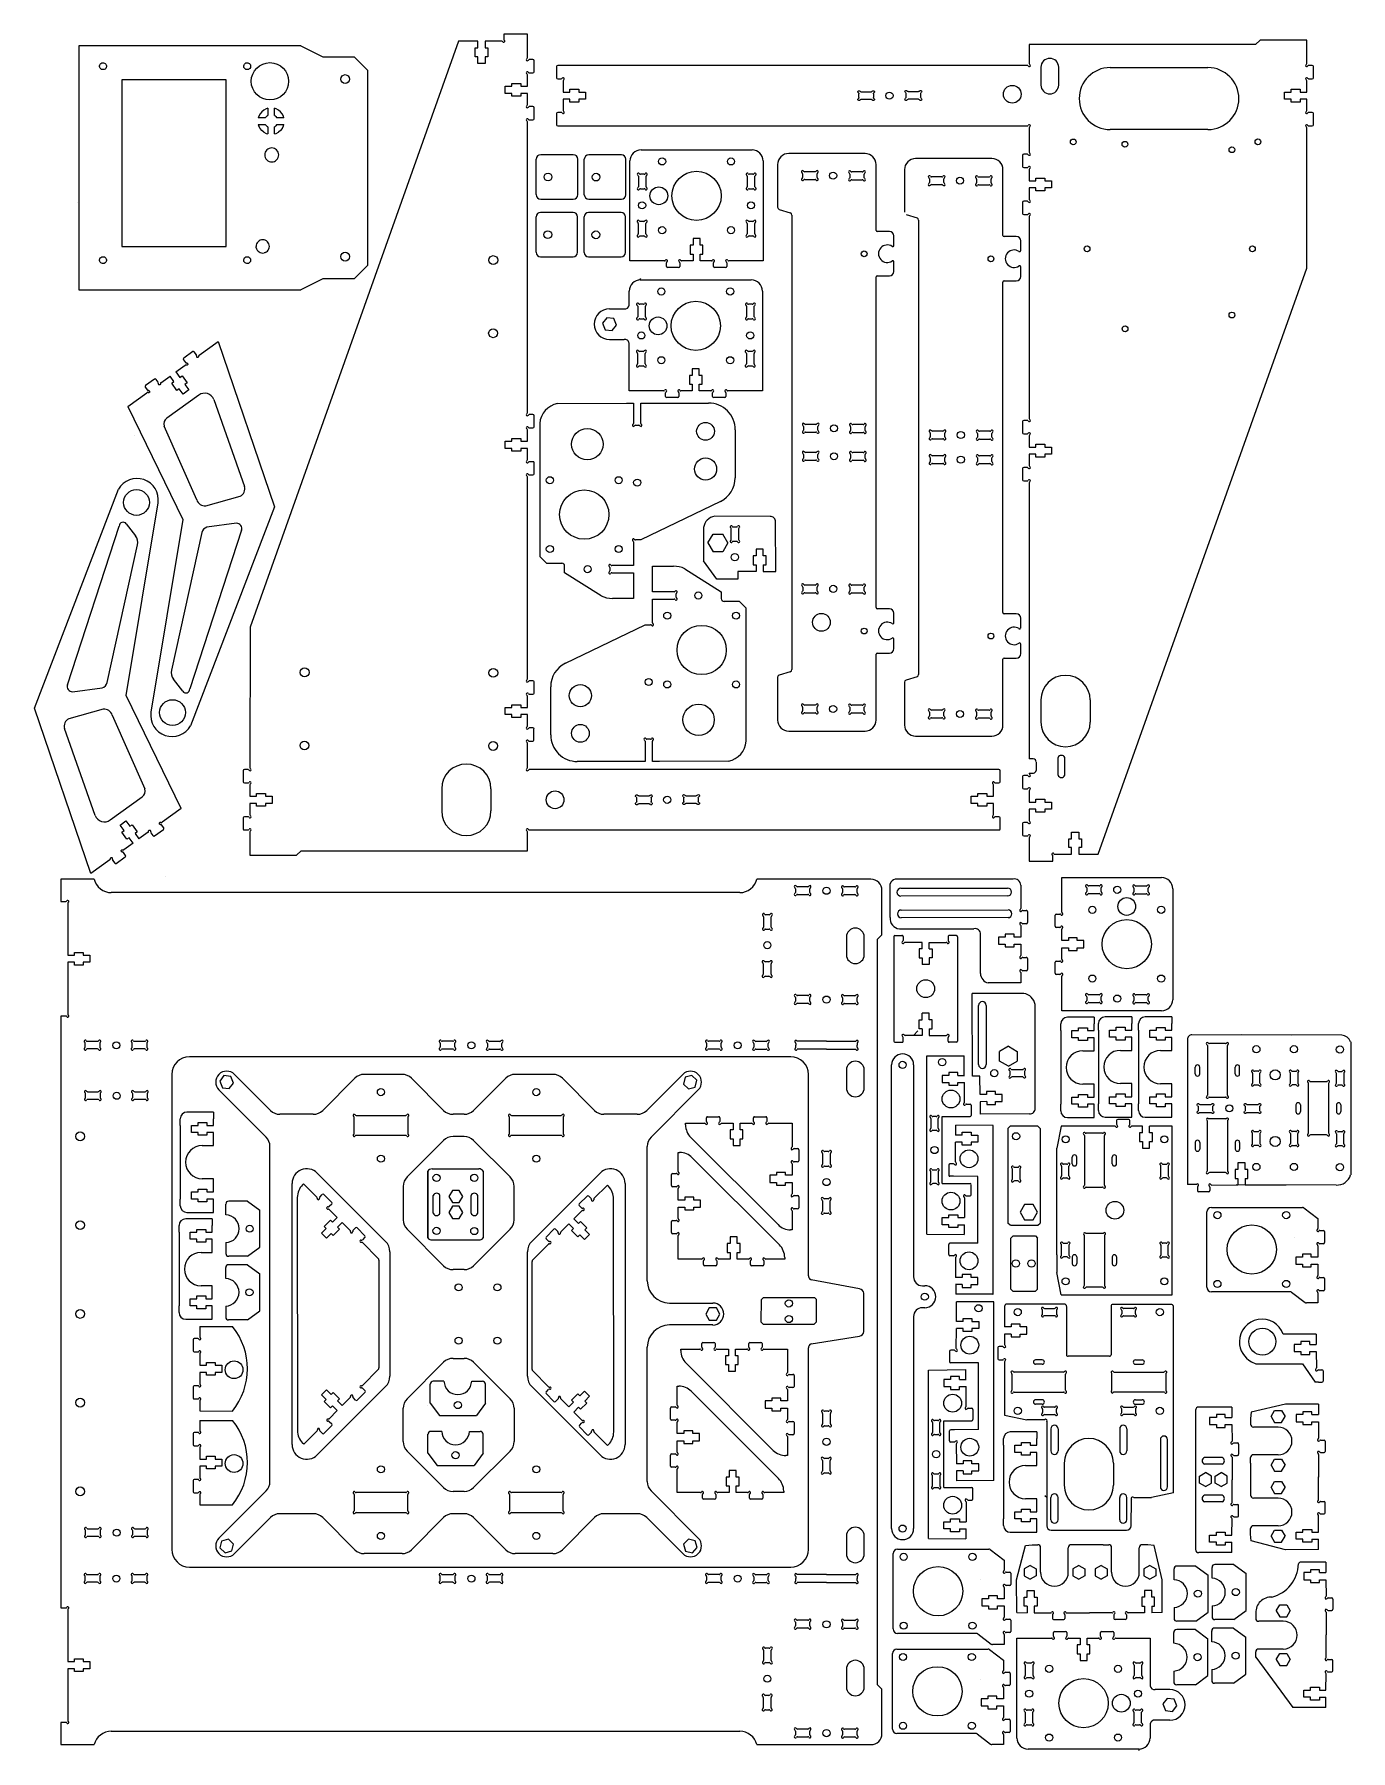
# Model space of a CAD drawing. Header units: millimetres. Extents: x 15 to 608, y -3 to 770.
import ezdxf

# ---------------------------------------------------------------- set-up
doc = ezdxf.new("R2010")
doc.units = ezdxf.units.MM
doc.layers.get('0').update_dxf_attribs({"lineweight": 25, "true_color": 0xffffff})
doc.layers.add('Layer0', color=7, linetype='Continuous', true_color=0xffffff)
doc.layers.add('WHITE', color=7, linetype='Continuous', true_color=0xffffff)

# ---------------------------------------------------------------- blocks, each defined once
blk = doc.blocks.new('tuerca')
at = {"linetype": 'BYBLOCK'}
for p, q in [((450.93, 847.83), (453.52, 849.32)), ((450.93, 844.83), (450.93, 847.83)), ((456.11, 847.83), (453.52, 849.32)), ((456.11, 844.83), (456.11, 847.83)), ((453.52, 843.32), (450.93, 844.83)), ((453.52, 843.32), (456.11, 844.83))]:
    blk.add_line(p, q, dxfattribs=at)
blk = doc.blocks.new('tuerca2')
at = {"linetype": 'BYBLOCK'}
for p, q in [((457.95, 847.83), (460.55, 849.32)), ((457.95, 844.83), (457.95, 847.83)), ((463.14, 847.83), (460.55, 849.32)), ((463.14, 844.83), (463.14, 847.83)), ((460.55, 843.32), (457.95, 844.83)), ((460.55, 843.32), (463.14, 844.83))]:
    blk.add_line(p, q, dxfattribs=at)
blk = doc.blocks.new('h')
at = {"linetype": 'BYBLOCK'}
for p, q in [((395.29, 804.97), (396.8, 807.56)), ((395.29, 804.97), (396.8, 802.38)), ((396.8, 807.56), (399.8, 807.56)), ((399.8, 807.56), (401.29, 804.97)), ((399.8, 802.38), (401.29, 804.97)), ((396.8, 802.38), (399.8, 802.38))]:
    blk.add_line(p, q, dxfattribs=at)
blk = doc.blocks.new('f')
at = {"linetype": 'BYBLOCK'}
for p, q in [((395.29, 826.91), (396.8, 829.51)), ((395.29, 826.91), (396.8, 824.32)), ((396.8, 829.51), (399.8, 829.51)), ((399.8, 829.51), (401.29, 826.91)), ((399.8, 824.32), (401.29, 826.91)), ((396.8, 824.32), (399.8, 824.32))]:
    blk.add_line(p, q, dxfattribs=at)
blk = doc.blocks.new('slot')
at = {"layer": 'WHITE', "linetype": 'Continuous'}
for p, q in [((959.16, 438.54), (959.16, 436.97)), ((964.49, 439.4), (960.02, 439.4)), ((960.02, 436.1), (964.49, 436.1)), ((965.36, 436.97), (965.36, 438.54))]:
    blk.add_line(p, q, dxfattribs=at)
for centre, start, end in [((959.16, 439.4), 30, 239.9998), ((959.16, 436.1), 120, 329.9998), ((958.66, 438.54), 0, 59.9998), ((958.66, 436.97), 300, 0), ((960.02, 439.9), 210, 270), ((960.02, 435.6), 90, 149.9998), ((964.49, 439.9), 270, 329.9998), ((964.49, 435.6), 30, 90), ((965.36, 439.4), 300, 149.9998), ((965.36, 436.1), 210, 59.9998), ((965.86, 438.54), 120, 180), ((965.86, 436.97), 180, 239.9998)]:
    blk.add_arc(centre, 0.5, start, end, dxfattribs=at)
blk = doc.blocks.new('jsdb')
at = {"layer": 'WHITE', "linetype": 'Continuous'}
for p, q in [((937.96, 438.54), (937.96, 436.97)), ((943.29, 439.4), (938.82, 439.4)), ((938.82, 436.1), (943.29, 436.1)), ((944.16, 436.97), (944.16, 438.54))]:
    blk.add_line(p, q, dxfattribs=at)
for centre, start, end in [((937.96, 439.4), 30, 239.9998), ((937.96, 436.1), 120, 329.9998), ((937.46, 438.54), 0, 59.9998), ((937.46, 436.97), 300, 0), ((938.82, 439.9), 210, 270), ((938.82, 435.6), 90, 149.9998), ((943.29, 439.9), 270, 329.9998), ((943.29, 435.6), 30, 90), ((944.16, 439.4), 300, 149.9998), ((944.16, 436.1), 210, 59.9998), ((944.66, 438.54), 120, 180), ((944.66, 436.97), 180, 239.9998)]:
    blk.add_arc(centre, 0.5, start, end, dxfattribs=at)
blk = doc.blocks.new('dghjdhy')
at = {"layer": 'WHITE', "linetype": 'Continuous'}
for p, q in [((839.16, 436.97), (839.16, 438.54)), ((840.02, 439.4), (844.49, 439.4)), ((844.49, 436.1), (840.02, 436.1)), ((845.36, 438.54), (845.36, 436.97))]:
    blk.add_line(p, q, dxfattribs=at)
for centre, start, end in [((839.16, 439.4), 30.0002, 240), ((839.16, 436.1), 120.0002, 330), ((838.66, 438.54), 0, 60), ((838.66, 436.97), 300.0002, 0), ((840.02, 439.9), 210.0002, 270), ((840.02, 435.6), 90, 150), ((844.49, 439.9), 270, 330), ((844.49, 435.6), 30.0002, 90), ((845.36, 439.4), 300.0002, 150), ((845.36, 436.1), 210.0002, 60), ((845.86, 438.54), 120.0002, 180), ((845.86, 436.97), 180, 240)]:
    blk.add_arc(centre, 0.5, start, end, dxfattribs=at)
blk = doc.blocks.new('hhtj')
at = {"layer": 'WHITE', "linetype": 'Continuous'}
for p, q in [((817.96, 436.97), (817.96, 438.54)), ((818.82, 439.4), (823.29, 439.4)), ((823.29, 436.1), (818.82, 436.1)), ((824.16, 438.54), (824.16, 436.97))]:
    blk.add_line(p, q, dxfattribs=at)
for centre, start, end in [((817.96, 439.4), 30.0002, 240), ((817.96, 436.1), 120.0002, 330), ((817.46, 438.54), 0, 60), ((817.46, 436.97), 300.0002, 0), ((818.82, 439.9), 210.0002, 270), ((818.82, 435.6), 90, 150), ((823.29, 439.9), 270, 330), ((823.29, 435.6), 30.0002, 90), ((824.16, 439.4), 300.0002, 150), ((824.16, 436.1), 210.0002, 60), ((824.66, 438.54), 120.0002, 180), ((824.66, 436.97), 180, 240)]:
    blk.add_arc(centre, 0.5, start, end, dxfattribs=at)

msp = doc.modelspace()

# ---------------------------------------------------------------- linework, layer by layer
for p, q in [((135.2, 765), (35.2, 765)), ((35.2, 765), (35.2, 655)), ((135.2, 765), (145.2, 760)), ((145.2, 760), (159.2, 760)), ((159.2, 760), (165.2, 754)), ((165.2, 754), (165.2, 666)), ((499.92, 755.19), (543.92, 755.19)), ((499.92, 755.19), (543.92, 755.19)), ((543.92, 727.26), (499.92, 727.26)), ((543.92, 727.26), (499.92, 727.26)), ((241.31, 697.94), (241.31, 713.94)), ((241.31, 697.94), (241.31, 713.94)), ((260, 697.94), (260, 713.94)), ((260, 697.94), (260, 713.94)), ((262.96, 697.88), (262.96, 713.88)), ((262.96, 697.88), (262.96, 713.88)), ((281.66, 697.88), (281.66, 713.88)), ((281.66, 697.88), (281.66, 713.88)), ((241.21, 671.94), (241.21, 687.94)), ((241.21, 671.94), (241.21, 687.94)), ((259.9, 671.94), (259.9, 687.94)), ((259.9, 671.94), (259.9, 687.94)), ((262.86, 671.88), (262.86, 687.88)), ((262.86, 671.88), (262.86, 687.88)), ((281.56, 671.88), (281.56, 687.88)), ((281.56, 671.88), (281.56, 687.88)), ((159.2, 660), (165.2, 666)), ((221.92, 668.42), (221.92, 668.42)), ((221.92, 668.42), (221.92, 668.42)), ((145.2, 660), (135.2, 655)), ((159.2, 660), (145.2, 660)), ((35.2, 655), (135.2, 655)), ((221.86, 635.47), (221.86, 635.47)), ((221.86, 635.47), (221.86, 635.47)), ((250.85, 603.82), (281.9, 603.96)), ((250.85, 603.82), (281.9, 603.96)), ((242.85, 594.82), (242.85, 534.82)), ((242.85, 594.82), (242.85, 534.82)), ((346.68, 552.92), (321.72, 552.96)), ((346.68, 552.92), (321.72, 552.96)), ((349.18, 528.07), (349.17, 550.36)), ((349.18, 528.07), (349.17, 550.36)), ((316.68, 547.92), (316.68, 532.92)), ((316.68, 547.92), (316.68, 532.92)), ((318.68, 540.93), (321, 544.94)), ((318.68, 540.93), (321, 544.94)), ((321, 544.94), (325.39, 544.9)), ((321, 544.94), (325.39, 544.9)), ((327.68, 540.93), (325.39, 544.9)), ((327.68, 540.93), (325.39, 544.9)), ((242.85, 534.82), (245.85, 531.82)), ((242.85, 534.82), (245.85, 531.82)), ((318.68, 540.93), (320.99, 536.93)), ((318.68, 540.93), (320.99, 536.93)), ((325.35, 536.89), (320.99, 536.93)), ((325.35, 536.89), (320.99, 536.93)), ((327.68, 540.93), (325.35, 536.89)), ((327.68, 540.93), (325.35, 536.89)), ((245.85, 531.82), (252.85, 531.82)), ((245.85, 531.82), (252.85, 531.82)), ((322.72, 524.66), (316.68, 532.92)), ((322.72, 524.66), (316.68, 532.92)), ((340.36, 531.08), (340.36, 528.08)), ((340.36, 531.08), (340.36, 528.08)), ((343.58, 531.08), (343.58, 528.08)), ((343.58, 531.08), (343.58, 528.08)), ((332.92, 514.59), (325.92, 514.59)), ((332.92, 514.59), (325.92, 514.59)), ((335.92, 511.59), (332.92, 514.59)), ((335.92, 511.59), (332.92, 514.59)), ((335.92, 451.59), (335.92, 511.59)), ((335.92, 451.59), (335.92, 511.59)), ((327.92, 442.59), (296.87, 442.45)), ((327.92, 442.59), (296.87, 442.45)), ((465.2, 443.68), (463.46, 443.68)), ((465.2, 443.68), (463.46, 443.68)), ((466.52, 442.22), (466.52, 438.42)), ((466.52, 442.22), (466.52, 438.42)), ((463.45, 437.25), (463.46, 437.01)), ((463.45, 437.25), (463.46, 437.01)), ((463.45, 437.25), (465.32, 437.23)), ((463.45, 437.25), (465.32, 437.23)), ((400.72, 372.16), (400.74, 387.39)), ((400.72, 372.16), (400.74, 387.39)), ((456.12, 389.44), (403, 389.44)), ((456.12, 389.44), (403, 389.44)), ((402.85, 364), (406.1, 364)), ((402.85, 364), (406.1, 364)), ((404.92, 367.07), (438.44, 367.07)), ((404.92, 367.07), (438.44, 367.07)), ((430.63, 364), (427.38, 364)), ((430.63, 364), (427.38, 364)), ((441.49, 346.86), (441.49, 364.51)), ((441.49, 346.86), (441.49, 364.51)), ((402.35, 363.49), (402.35, 316.4)), ((402.35, 363.49), (402.35, 316.4)), ((406.59, 363.51), (406.59, 361.8)), ((406.59, 363.51), (406.59, 361.8)), ((415.12, 360.92), (407.46, 360.94)), ((415.12, 360.92), (407.46, 360.94)), ((415.12, 357.96), (415.12, 360.92)), ((415.12, 357.96), (415.12, 360.92)), ((418.36, 360.92), (426.02, 360.94)), ((418.36, 360.92), (426.02, 360.94)), ((418.36, 357.96), (418.36, 360.92)), ((418.36, 357.96), (418.36, 360.92)), ((426.89, 363.51), (426.89, 361.8)), ((426.89, 363.51), (426.89, 361.8)), ((431.13, 363.49), (431.13, 316.4)), ((431.13, 363.49), (431.13, 316.4)), ((461, 337.93), (437.78, 337.88)), ((461, 337.93), (437.78, 337.88)), ((466.11, 286.14), (466.06, 332.91)), ((466.11, 286.14), (466.06, 332.91)), ((406.59, 316.41), (406.59, 318.11)), ((406.59, 316.41), (406.59, 318.11)), ((415.12, 319), (407.46, 318.98)), ((415.12, 319), (407.46, 318.98)), ((415.12, 321.95), (415.12, 319)), ((415.12, 321.95), (415.12, 319)), ((418.36, 321.95), (418.36, 319)), ((418.36, 321.95), (418.36, 319)), ((418.36, 319), (426.02, 318.98)), ((418.36, 319), (426.02, 318.98)), ((426.89, 316.41), (426.89, 318.11)), ((426.89, 316.41), (426.89, 318.11)), ((402.85, 315.91), (406.1, 315.91)), ((402.85, 315.91), (406.1, 315.91)), ((417.28, 229.4), (417.29, 309.83)), ((417.28, 229.4), (417.29, 309.83)), ((417.29, 309.83), (434.15, 309.84)), ((417.29, 309.83), (434.15, 309.84)), ((430.63, 315.91), (427.38, 315.91)), ((430.63, 315.91), (427.38, 315.91)), ((434.17, 301), (434.15, 309.84)), ((434.17, 301), (434.15, 309.84)), ((450.01, 307.4), (450.03, 311.76)), ((450.01, 307.4), (450.03, 311.76)), ((454.02, 314.08), (450.03, 311.76)), ((454.02, 314.08), (450.03, 311.76)), ((454.02, 314.08), (458.04, 311.78)), ((454.02, 314.08), (458.04, 311.78)), ((458.04, 311.78), (458.02, 307.39)), ((458.04, 311.78), (458.02, 307.39)), ((454.05, 305.08), (450.01, 307.4)), ((454.05, 305.08), (450.01, 307.4)), ((454.05, 305.08), (458.02, 307.39)), ((454.05, 305.08), (458.02, 307.39)), ((538.25, 301.67), (538.25, 304.67)), ((540.25, 301.67), (540.25, 304.67)), ((556.25, 301.67), (556.25, 304.67)), ((558.25, 301.67), (558.25, 304.67)), ((431.21, 301), (434.21, 301)), ((431.21, 301), (434.21, 301)), ((431.21, 297.79), (434.21, 297.79)), ((431.21, 297.79), (434.21, 297.79)), ((444.25, 292.37), (441.25, 292.36)), ((444.25, 292.37), (441.25, 292.36)), ((444.26, 289.15), (441.26, 289.14)), ((444.26, 289.15), (441.26, 289.14)), ((583.63, 287.64), (583.63, 284.64)), ((585.63, 287.64), (585.63, 284.64)), ((601.84, 287.64), (601.84, 284.64)), ((603.84, 287.64), (603.84, 284.64)), ((424.22, 282.4), (435.12, 282.42)), ((424.22, 282.4), (435.12, 282.42)), ((430.31, 274.07), (430.32, 278.49)), ((430.31, 274.07), (430.32, 278.49)), ((463.57, 283.64), (441.28, 283.54)), ((463.57, 283.64), (441.28, 283.54)), ((433.27, 274.07), (430.27, 274.07)), ((433.27, 274.07), (430.27, 274.07)), ((433.27, 270.86), (430.27, 270.86)), ((433.27, 270.86), (430.27, 270.86)), ((447.2, 202.47), (447.2, 278.34)), ((447.2, 202.47), (447.2, 278.34)), ((453.85, 276.99), (454.9, 278.05)), ((453.85, 276.99), (454.9, 278.05)), ((467.27, 278.05), (454.9, 278.05)), ((467.27, 278.05), (454.9, 278.05)), ((468.32, 276.99), (467.27, 278.05)), ((468.32, 276.99), (467.27, 278.05)), ((477.82, 278.15), (475.82, 268.15)), ((477.82, 278.15), (475.82, 268.15)), ((514.47, 275.16), (514.47, 278.17)), ((514.47, 275.16), (514.47, 278.17)), ((517.69, 275.16), (517.69, 278.17)), ((517.69, 275.16), (517.69, 278.17)), ((527.82, 202.15), (527.82, 278.15)), ((527.82, 202.15), (527.82, 278.15)), ((538.25, 270.79), (538.25, 267.79)), ((540.25, 270.79), (540.25, 267.79)), ((556.25, 270.79), (556.25, 267.79)), ((558.25, 270.79), (558.25, 267.79)), ((475.82, 220.15), (475.82, 268.15)), ((475.82, 220.15), (475.82, 268.15)), ((482.82, 261.15), (482.82, 264.15)), ((482.82, 261.15), (482.82, 264.15)), ((484.82, 261.15), (484.82, 264.15)), ((484.82, 261.15), (484.82, 264.15)), ((500.82, 261.15), (500.82, 264.15)), ((500.82, 261.15), (500.82, 264.15)), ((502.82, 261.15), (502.82, 264.15)), ((502.82, 261.15), (502.82, 264.15)), ((440.26, 255.47), (429.36, 255.49)), ((440.26, 255.47), (429.36, 255.49)), ((424.22, 252.27), (435.12, 252.24)), ((424.22, 252.27), (435.12, 252.24)), ((545.7, 251.55), (557.44, 251.62)), ((557.44, 254.57), (557.44, 251.62)), ((560.66, 254.57), (560.66, 251.61)), ((560.66, 251.61), (579.18, 251.61)), ((431.21, 236.87), (434.21, 236.87)), ((431.21, 236.87), (434.21, 236.87)), ((431.21, 233.66), (434.21, 233.66)), ((431.21, 233.66), (434.21, 233.66)), ((434.17, 233.66), (434.16, 229.24)), ((434.17, 233.66), (434.16, 229.24)), ((454.88, 233.49), (453.85, 234.45)), ((454.88, 233.49), (453.85, 234.45)), ((454.94, 233.47), (467.29, 233.5)), ((454.94, 233.47), (467.29, 233.5)), ((467.29, 233.49), (468.32, 234.45)), ((467.29, 233.49), (468.32, 234.45)), ((440.26, 225.34), (429.36, 225.31)), ((440.26, 225.34), (429.36, 225.31)), ((455.11, 227.59), (456.19, 228.68)), ((455.11, 227.59), (456.19, 228.68)), ((456.19, 228.68), (466.21, 228.63)), ((456.19, 228.68), (466.21, 228.63)), ((466.21, 228.63), (467.17, 227.67)), ((466.21, 228.63), (467.17, 227.67)), ((583, 228), (583, 228)), ((475.82, 220.15), (475.82, 212.15)), ((475.82, 220.15), (475.82, 212.15)), ((482.82, 219.15), (482.82, 216.15)), ((482.82, 219.15), (482.82, 216.15)), ((484.82, 219.15), (484.82, 216.15)), ((484.82, 219.15), (484.82, 216.15)), ((500.82, 219.15), (500.82, 216.15)), ((500.82, 219.15), (500.82, 216.15)), ((502.82, 219.15), (502.82, 216.15)), ((502.82, 219.15), (502.82, 216.15)), ((433.27, 209.94), (430.27, 209.94)), ((433.27, 209.94), (430.27, 209.94)), ((477.82, 202.15), (475.82, 212.15)), ((477.82, 202.15), (475.82, 212.15)), ((433.27, 206.73), (430.27, 206.73)), ((433.27, 206.73), (430.27, 206.73)), ((430.31, 206.73), (430.32, 202.31)), ((430.31, 206.73), (430.32, 202.31)), ((456.16, 203.56), (455.11, 204.61)), ((456.16, 203.56), (455.11, 204.61)), ((466.11, 203.65), (456.16, 203.56)), ((466.11, 203.65), (456.16, 203.56)), ((467.17, 204.71), (466.11, 203.65)), ((467.17, 204.71), (466.11, 203.65)), ((477.82, 202.15), (527.82, 202.15)), ((477.82, 202.15), (527.82, 202.15)), ((342.62, 199.89), (342.52, 189.93)), ((342.62, 199.89), (342.52, 189.93)), ((343.67, 200.94), (342.62, 199.89)), ((343.67, 200.94), (342.62, 199.89)), ((367.59, 199.98), (366.63, 200.94)), ((367.59, 199.98), (366.63, 200.94)), ((367.64, 189.96), (367.59, 199.98)), ((367.64, 189.96), (367.59, 199.98)), ((430.66, 190.08), (430.68, 198.91)), ((430.66, 190.08), (430.68, 198.91)), ((447.53, 198.9), (430.68, 198.91)), ((447.53, 198.9), (430.68, 198.91)), ((447.54, 118.47), (447.53, 198.9)), ((447.54, 118.47), (447.53, 198.9)), ((89.68, 187.74), (104.42, 187.76)), ((89.68, 187.74), (104.42, 187.76)), ((342.52, 189.93), (343.57, 188.88)), ((342.52, 189.93), (343.57, 188.88)), ((366.55, 188.88), (367.64, 189.96)), ((366.55, 188.88), (367.64, 189.96)), ((433.61, 190.08), (430.61, 190.08)), ((433.61, 190.08), (430.61, 190.08)), ((433.61, 186.86), (430.61, 186.86)), ((433.61, 186.86), (430.61, 186.86)), ((455.28, 187.65), (452.28, 187.65)), ((455.28, 187.65), (452.28, 187.65)), ((455.28, 184.43), (452.28, 184.43)), ((455.28, 184.43), (452.28, 184.43)), ((592.76, 184.38), (577.9, 184.4)), ((589.82, 179.73), (592.78, 179.73)), ((592.76, 184.38), (592.78, 179.73)), ((440.6, 171.47), (429.7, 171.49)), ((440.6, 171.47), (429.7, 171.49)), ((469.3, 172.78), (466.3, 172.78)), ((469.3, 172.78), (466.3, 172.78)), ((469.3, 170.78), (466.3, 170.78)), ((469.3, 170.78), (466.3, 170.78)), ((511.3, 172.78), (514.3, 172.78)), ((511.3, 172.78), (514.3, 172.78)), ((511.3, 170.78), (514.3, 170.78)), ((511.3, 170.78), (514.3, 170.78)), ((563.63, 171.86), (565.5, 171)), ((565.5, 171), (586.5, 171)), ((586.5, 171), (592.2, 162.7)), ((589.82, 176.51), (592.78, 176.51)), ((418.02, 92.33), (418.02, 168.2)), ((418.02, 92.33), (418.02, 168.2)), ((431.96, 163.94), (434.96, 163.94)), ((431.96, 163.94), (434.96, 163.94)), ((434.91, 163.94), (434.9, 168.36)), ((434.91, 163.94), (434.9, 168.36)), ((593.72, 162.66), (592.2, 162.7)), ((431.96, 160.72), (434.96, 160.72)), ((431.96, 160.72), (434.96, 160.72)), ((469.3, 154.78), (466.3, 154.78)), ((469.3, 154.78), (466.3, 154.78)), ((511.3, 154.78), (514.3, 154.78)), ((511.3, 154.78), (514.3, 154.78)), ((89.68, 149.74), (104.39, 149.7)), ((89.68, 149.74), (104.39, 149.7)), ((452.3, 147.78), (462.3, 145.78)), ((452.3, 147.78), (462.3, 145.78)), ((469.3, 152.78), (466.3, 152.78)), ((469.3, 152.78), (466.3, 152.78)), ((511.3, 152.78), (514.3, 152.78)), ((511.3, 152.78), (514.3, 152.78)), ((538.4, 150.04), (538.4, 87.34)), ((538.4, 150.04), (538.4, 87.34)), ((554.7, 151.45), (539.84, 151.46)), ((554.7, 151.45), (539.84, 151.46)), ((554.7, 151.45), (554.72, 146.8)), ((554.7, 151.45), (554.72, 146.8)), ((563.49, 149.24), (563.16, 146.29)), ((578.89, 152.78), (563.49, 149.24)), ((593.75, 152.76), (578.89, 152.78)), ((590.81, 148.11), (593.77, 148.11)), ((593.75, 152.76), (593.77, 148.11)), ((89.68, 145.47), (104.42, 145.49)), ((89.68, 145.47), (104.42, 145.49)), ((424.96, 145.33), (435.87, 145.36)), ((424.96, 145.33), (435.87, 145.36)), ((440.6, 141.34), (429.7, 141.31)), ((440.6, 141.34), (429.7, 141.31)), ((470.3, 145.78), (462.3, 145.78)), ((470.3, 145.78), (462.3, 145.78)), ((551.77, 146.8), (554.72, 146.8)), ((551.77, 146.8), (554.72, 146.8)), ((551.77, 143.58), (554.72, 143.58)), ((551.77, 143.58), (554.72, 143.58)), ((590.81, 144.89), (593.77, 144.89)), ((433.61, 125.94), (430.61, 125.94)), ((433.61, 125.94), (430.61, 125.94)), ((563.16, 126.2), (563.16, 114.29)), ((433.61, 122.73), (430.61, 122.73)), ((433.61, 122.73), (430.61, 122.73)), ((430.66, 122.73), (430.67, 118.31)), ((430.66, 122.73), (430.67, 118.31)), ((424.96, 115.2), (435.87, 115.18)), ((424.96, 115.2), (435.87, 115.18)), ((470.48, 111.72), (471.51, 110.77)), ((470.48, 111.72), (471.51, 110.77)), ((510.5, 110.78), (518.5, 110.78)), ((510.5, 110.78), (518.5, 110.78)), ((528.5, 112.78), (518.5, 110.78)), ((528.5, 112.78), (518.5, 110.78)), ((89.68, 107.47), (104.39, 107.43)), ((89.68, 107.47), (104.39, 107.43)), ((431.96, 99.81), (434.96, 99.81)), ((431.96, 99.81), (434.96, 99.81)), ((431.96, 96.59), (434.96, 96.59)), ((431.96, 96.59), (434.96, 96.59)), ((434.91, 96.59), (434.9, 92.17)), ((434.91, 96.59), (434.9, 92.17)), ((551.77, 93.8), (554.72, 93.8)), ((551.77, 93.8), (554.72, 93.8)), ((563.49, 91.24), (563.16, 94.2)), ((590.81, 95.11), (593.77, 95.11)), ((457.77, 73.71), (461.79, 89.1)), ((457.77, 73.71), (461.79, 89.1)), ((461.79, 89.1), (464.74, 89.43)), ((461.79, 89.1), (464.74, 89.43)), ((496.74, 89.43), (484.84, 89.43)), ((496.74, 89.43), (484.84, 89.43)), ((519.79, 89.1), (516.84, 89.43)), ((519.79, 89.1), (516.84, 89.43)), ((523.32, 73.71), (519.79, 89.1)), ((523.32, 73.71), (519.79, 89.1)), ((554.7, 85.93), (539.84, 85.91)), ((554.7, 85.93), (539.84, 85.91)), ((551.77, 90.58), (554.72, 90.58)), ((551.77, 90.58), (554.72, 90.58)), ((554.7, 85.93), (554.72, 90.58)), ((554.7, 85.93), (554.72, 90.58)), ((578.89, 87.22), (563.49, 91.24)), ((593.75, 87.24), (578.89, 87.22)), ((590.81, 91.89), (593.77, 91.89)), ((593.75, 87.24), (593.77, 91.89)), ((597.12, 81.58), (585.89, 81.61)), ((597.12, 81.58), (597.14, 76.93)), ((441.64, 74), (441.64, 74)), ((441.64, 74), (441.64, 74)), ((457.79, 58.85), (457.77, 73.71)), ((457.79, 58.85), (457.77, 73.71)), ((523.3, 58.85), (523.32, 73.71)), ((523.3, 58.85), (523.32, 73.71)), ((594.18, 76.93), (597.14, 76.93)), ((594.18, 73.71), (597.14, 73.71)), ((457.79, 58.85), (462.44, 58.83)), ((457.79, 58.85), (462.44, 58.83)), ((462.44, 61.78), (462.44, 58.83)), ((462.44, 61.78), (462.44, 58.83)), ((465.66, 61.78), (465.66, 58.83)), ((465.66, 61.78), (465.66, 58.83)), ((515.44, 61.78), (515.44, 58.83)), ((515.44, 61.78), (515.44, 58.83)), ((518.66, 61.78), (518.66, 58.83)), ((518.66, 61.78), (518.66, 58.83)), ((523.3, 58.85), (518.66, 58.83)), ((523.3, 58.85), (518.66, 58.83)), ((397.08, 24.37), (395.08, 26.37)), ((397.08, 24.37), (395.08, 26.37)), ((441.35, 28.88), (441.35, 28.88)), ((441.35, 28.88), (441.35, 28.88)), ((594.18, 23.93), (597.14, 23.93)), ((597.12, 16.06), (582.26, 16.04)), ((594.18, 20.71), (597.14, 20.71)), ((597.12, 16.06), (597.14, 20.71))]:
    msp.add_line(p, q)
at = {"linetype": 'BYBLOCK'}
for p, q in [((34.8, 694.27), (34.8, 694.27)), ((34.8, 694.27), (34.8, 694.27)), ((274.34, 646.47), (280.89, 646.47)), ((274.34, 646.47), (280.89, 646.47)), ((97.9, 631.69), (123.43, 557.21)), ((274.34, 632.63), (280.89, 632.63)), ((274.34, 632.63), (280.89, 632.63)), ((89.24, 607.57), (74.86, 597.15)), ((96.03, 605.66), (109.78, 566.46)), ((57.33, 602.47), (81.98, 551.56)), ((60.35, 589.48), (60.35, 589.48)), ((60.35, 589.48), (60.35, 589.48)), ((88.31, 560.41), (73.67, 593.64)), ((15.14, 466.5), (53.02, 565.12)), ((56.59, 472.15), (70.89, 559.02)), ((123.43, 557.21), (85.55, 458.58)), ((92.35, 557.72), (107.88, 561.99)), ((56.56, 549.58), (60.76, 544.13)), ((81.98, 551.56), (67.68, 464.69)), ((106.24, 549.81), (92.91, 548.02)), ((30.1, 477.04), (53.37, 548.56)), ((90.63, 545.62), (76.99, 483.55)), ((108.47, 546.67), (85.2, 475.14)), ((47.94, 478.08), (61.58, 540.15)), ((32.33, 473.89), (45.66, 475.68)), ((81.24, 421.23), (56.59, 472.15)), ((82.01, 474.13), (77.81, 479.57)), ((40.67, 392.01), (15.14, 466.5)), ((46.22, 465.98), (30.69, 461.71)), ((468.7, 470.18), (468.7, 460.18)), ((468.7, 470.18), (468.7, 460.18)), ((490.9, 470.18), (490.9, 460.18)), ((490.9, 470.18), (490.9, 460.18)), ((42.54, 418.05), (28.79, 457.25)), ((50.26, 463.3), (64.9, 430.06)), ((49.33, 416.14), (63.7, 426.55)), ((198.7, 430.18), (198.7, 420.18)), ((198.7, 430.18), (198.7, 420.18)), ((220.9, 430.18), (220.9, 420.18)), ((220.9, 430.18), (220.9, 420.18)), ((74.11, 390.64), (74.11, 390.64)), ((74.11, 390.64), (74.11, 390.64)), ((405.59, 385.29), (453.7, 385.35)), ((405.59, 385.29), (453.7, 385.35)), ((453.7, 381.85), (405.59, 381.79)), ((453.7, 381.85), (405.59, 381.79)), ((405.79, 375.52), (453.9, 375.58)), ((405.79, 375.52), (453.9, 375.58)), ((453.9, 372.08), (405.79, 372.02)), ((453.9, 372.08), (405.79, 372.02)), ((440.59, 316.88), (440.59, 332.5)), ((440.59, 316.88), (440.59, 332.5)), ((444.09, 332.5), (444.09, 316.88)), ((444.09, 332.5), (444.09, 316.88)), ((492.64, 327.16), (492.64, 324.16)), ((492.64, 327.16), (492.64, 324.16)), ((509.64, 327.37), (509.64, 324.37)), ((509.64, 327.37), (509.64, 324.37)), ((527.71, 327.32), (527.71, 324.32)), ((527.71, 327.32), (527.71, 324.32)), ((440.59, 305.88), (440.59, 321.5)), ((440.59, 305.88), (440.59, 321.5)), ((444.09, 321.5), (444.09, 305.88)), ((444.09, 321.5), (444.09, 305.88)), ((477.63, 321.16), (477.63, 324.16)), ((477.63, 321.16), (477.63, 324.16)), ((494.63, 321.37), (494.63, 324.37)), ((494.63, 321.37), (494.63, 324.37)), ((512.7, 321.32), (512.7, 324.32)), ((512.7, 321.32), (512.7, 324.32)), ((358.28, 315.43), (358.28, 314.54)), ((358.28, 315.43), (358.28, 314.54)), ((358.28, 313.66), (358.28, 314.54)), ((358.28, 313.66), (358.28, 314.54)), ((358.71, 316.54), (358.93, 316.34)), ((358.71, 316.54), (358.93, 316.34)), ((358.71, 312.54), (358.93, 312.74)), ((358.71, 312.54), (358.93, 312.74)), ((385.45, 316.54), (385.23, 316.34)), ((385.45, 316.54), (385.23, 316.34)), ((385.45, 312.54), (385.23, 312.74)), ((385.45, 312.54), (385.23, 312.74)), ((385.88, 315.43), (385.88, 314.54)), ((385.88, 315.43), (385.88, 314.54)), ((385.88, 313.66), (385.88, 314.54)), ((385.88, 313.66), (385.88, 314.54)), ((477.63, 284.96), (477.63, 287.96)), ((477.63, 284.96), (477.63, 287.96)), ((494.63, 285.17), (494.63, 288.17)), ((494.63, 285.17), (494.63, 288.17)), ((512.7, 285.12), (512.7, 288.12)), ((512.7, 285.12), (512.7, 288.12)), ((80.9, 278.46), (80.9, 281.46)), ((80.9, 278.46), (80.9, 281.46)), ((95.91, 284.46), (95.91, 281.46)), ((95.91, 284.46), (95.91, 281.46)), ((492.64, 281.96), (492.64, 284.96)), ((492.64, 281.96), (492.64, 284.96)), ((509.64, 282.17), (509.64, 285.17)), ((509.64, 282.17), (509.64, 285.17)), ((527.71, 282.12), (527.71, 285.12)), ((527.71, 282.12), (527.71, 285.12)), ((453.85, 276.99), (453.85, 234.45)), ((453.85, 276.99), (453.85, 234.45)), ((468.32, 276.99), (468.32, 234.45)), ((468.32, 276.99), (468.32, 234.45)), ((291.31, 208.39), (291.31, 268.95)), ((291.31, 208.39), (291.31, 268.95)), ((538.8, 251.8), (534.75, 251.78)), ((80.9, 242.26), (80.9, 245.26)), ((80.9, 242.26), (80.9, 245.26)), ((95.91, 239.26), (95.91, 242.26)), ((95.91, 239.26), (95.91, 242.26)), ((101.47, 238.12), (101.47, 242.98)), ((101.47, 238.12), (101.47, 242.98)), ((111.26, 244.29), (102.76, 244.29)), ((111.26, 244.29), (102.76, 244.29)), ((111.26, 244.29), (116.82, 240.21)), ((111.26, 244.29), (116.82, 240.21)), ((116.82, 223.54), (116.82, 240.21)), ((116.82, 223.54), (116.82, 240.21)), ((133.64, 245.97), (133.67, 140.91)), ((133.64, 245.97), (133.67, 140.91)), ((276.21, 140.28), (276.18, 245.34)), ((276.21, 140.28), (276.18, 245.34)), ((587.13, 241.3), (593.5, 236.5)), ((80.33, 230.3), (80.33, 233.3)), ((80.33, 230.3), (80.33, 233.3)), ((95.34, 236.3), (95.34, 233.3)), ((95.34, 236.3), (95.34, 233.3)), ((101.47, 225.63), (101.47, 220.77)), ((101.47, 225.63), (101.47, 220.77)), ((111.26, 219.46), (102.76, 219.46)), ((111.26, 219.46), (102.76, 219.46)), ((111.26, 219.46), (116.82, 223.54)), ((111.26, 219.46), (116.82, 223.54)), ((170.42, 217.77), (170.43, 169.13)), ((170.42, 217.77), (170.43, 169.13)), ((239.43, 168.48), (239.42, 217.12)), ((239.43, 168.48), (239.42, 217.12)), ((101.36, 209.47), (101.36, 214.33)), ((101.36, 209.47), (101.36, 214.33)), ((111.15, 215.64), (102.65, 215.64)), ((111.15, 215.64), (102.65, 215.64)), ((111.15, 215.64), (116.71, 211.57)), ((111.15, 215.64), (116.71, 211.57)), ((116.71, 194.89), (116.71, 211.57)), ((116.71, 194.89), (116.71, 211.57)), ((581.59, 203.3), (587.7, 198.7)), ((80.33, 194.1), (80.33, 197.1)), ((80.33, 194.1), (80.33, 197.1)), ((95.34, 191.1), (95.34, 194.1)), ((95.34, 191.1), (95.34, 194.1)), ((101.36, 196.98), (101.36, 192.13)), ((101.36, 196.98), (101.36, 192.13)), ((111.15, 190.82), (116.71, 194.89)), ((111.15, 190.82), (116.71, 194.89)), ((528.5, 112.78), (528.5, 196.8)), ((528.5, 112.78), (528.5, 196.8)), ((111.15, 190.82), (102.65, 190.82)), ((111.15, 190.82), (102.65, 190.82)), ((291.31, 117.92), (291.31, 178.49)), ((291.31, 117.92), (291.31, 178.49)), ((199.72, 163.12), (194.87, 163.12)), ((199.72, 163.12), (194.87, 163.12)), ((212.21, 163.12), (217.07, 163.12)), ((212.21, 163.12), (217.07, 163.12)), ((193.56, 153.32), (193.56, 161.82)), ((193.56, 153.32), (193.56, 161.82)), ((218.38, 153.32), (218.38, 161.82)), ((218.38, 153.32), (218.38, 161.82)), ((192.52, 152.39), (192.52, 152.39)), ((192.52, 152.39), (192.52, 152.39)), ((192.52, 152.39), (192.52, 152.39)), ((192.52, 152.39), (192.52, 152.39)), ((193.56, 153.32), (197.63, 147.76)), ((193.56, 153.32), (197.63, 147.76)), ((197.63, 147.76), (214.31, 147.76)), ((197.63, 147.76), (214.31, 147.76)), ((218.38, 153.32), (214.31, 147.76)), ((218.38, 153.32), (214.31, 147.76)), ((198.69, 140.53), (193.83, 140.53)), ((198.69, 140.53), (193.83, 140.53)), ((211.18, 140.53), (216.03, 140.53)), ((211.18, 140.53), (216.03, 140.53)), ((466.92, 140.27), (466.92, 137.27)), ((466.92, 140.27), (466.92, 137.27)), ((473.2, 141.74), (473.2, 131.74)), ((473.2, 141.74), (473.2, 131.74)), ((476.4, 141.74), (476.4, 131.74)), ((476.4, 141.74), (476.4, 131.74)), ((504.2, 141.74), (504.2, 131.74)), ((504.2, 141.74), (504.2, 131.74)), ((507.4, 141.74), (507.4, 131.74)), ((507.4, 141.74), (507.4, 131.74)), ((563.16, 146.29), (563.16, 143.79)), ((575.58, 142.49), (564.47, 142.49)), ((192.52, 130.73), (192.52, 139.23)), ((192.52, 130.73), (192.52, 139.23)), ((217.35, 130.73), (217.35, 139.23)), ((217.35, 130.73), (217.35, 139.23)), ((451.91, 134.27), (451.91, 137.27)), ((451.91, 134.27), (451.91, 137.27)), ((522.53, 136.84), (522.53, 115.55)), ((522.53, 136.84), (522.53, 115.55)), ((525.73, 115.55), (525.73, 136.84)), ((525.73, 115.55), (525.73, 136.84)), ((192.52, 130.73), (196.6, 125.17)), ((192.52, 130.73), (196.6, 125.17)), ((196.6, 125.17), (213.27, 125.17)), ((196.6, 125.17), (213.27, 125.17)), ((217.35, 130.73), (213.27, 125.17)), ((217.35, 130.73), (213.27, 125.17)), ((479.2, 126.24), (479.2, 116.24)), ((479.2, 126.24), (479.2, 116.24)), ((501.4, 126.24), (501.4, 116.24)), ((501.4, 126.24), (501.4, 116.24)), ((563.16, 126.2), (563.16, 128.7)), ((575.58, 129.99), (564.47, 129.99)), ((473.2, 100.74), (473.2, 110.75)), ((473.2, 100.74), (473.2, 110.75)), ((476.4, 100.74), (476.4, 110.75)), ((476.4, 100.74), (476.4, 110.75)), ((504.2, 100.74), (504.2, 110.75)), ((504.2, 100.74), (504.2, 110.75)), ((507.4, 100.74), (507.4, 110.75)), ((507.4, 100.74), (507.4, 110.75)), ((563.16, 114.29), (563.16, 111.79)), ((575.58, 110.49), (564.47, 110.49)), ((451.91, 98.07), (451.91, 101.07)), ((451.91, 98.07), (451.91, 101.07)), ((466.92, 95.07), (466.92, 98.07)), ((466.92, 95.07), (466.92, 98.07)), ((563.16, 94.2), (563.16, 96.7)), ((575.58, 97.99), (564.47, 97.99)), ((445.76, 87.3), (452.14, 82.5)), ((445.76, 87.3), (452.14, 82.5)), ((464.74, 89.43), (467.24, 89.43)), ((464.74, 89.43), (467.24, 89.43)), ((468.54, 77.02), (468.54, 88.12)), ((468.54, 77.02), (468.54, 88.12)), ((481.04, 77.02), (481.04, 88.12)), ((481.04, 77.02), (481.04, 88.12)), ((484.84, 89.43), (482.34, 89.43)), ((484.84, 89.43), (482.34, 89.43)), ((496.74, 89.43), (499.24, 89.43)), ((496.74, 89.43), (499.24, 89.43)), ((500.54, 77.02), (500.54, 88.12)), ((500.54, 77.02), (500.54, 88.12)), ((513.04, 77.02), (513.04, 88.12)), ((513.04, 77.02), (513.04, 88.12)), ((516.84, 89.43), (514.34, 89.43)), ((516.84, 89.43), (514.34, 89.43)), ((528.69, 73.68), (528.69, 78.54)), ((528.69, 73.68), (528.69, 78.54)), ((538.48, 79.85), (529.98, 79.85)), ((538.48, 79.85), (529.98, 79.85)), ((538.48, 79.85), (544.04, 75.77)), ((538.48, 79.85), (544.04, 75.77)), ((545.79, 74.37), (545.79, 79.23)), ((545.79, 74.37), (545.79, 79.23)), ((555.59, 80.54), (547.09, 80.54)), ((555.59, 80.54), (547.09, 80.54)), ((555.59, 80.54), (561.15, 76.46)), ((555.59, 80.54), (561.15, 76.46)), ((358.28, 75.08), (358.28, 74.19)), ((358.28, 75.08), (358.28, 74.19)), ((358.28, 73.31), (358.28, 74.19)), ((358.28, 73.31), (358.28, 74.19)), ((358.71, 76.19), (358.93, 75.99)), ((358.71, 76.19), (358.93, 75.99)), ((358.71, 72.19), (358.93, 72.39)), ((358.71, 72.19), (358.93, 72.39)), ((385.45, 76.19), (385.23, 75.99)), ((385.45, 76.19), (385.23, 75.99)), ((385.45, 72.19), (385.23, 72.39)), ((385.45, 72.19), (385.23, 72.39)), ((385.88, 75.08), (385.88, 74.19)), ((385.88, 75.08), (385.88, 74.19)), ((385.88, 73.31), (385.88, 74.19)), ((385.88, 73.31), (385.88, 74.19)), ((544.04, 59.1), (544.04, 75.77)), ((544.04, 59.1), (544.04, 75.77)), ((561.15, 59.79), (561.15, 76.46)), ((561.15, 59.79), (561.15, 76.46)), ((528.69, 61.19), (528.69, 56.33)), ((528.69, 61.19), (528.69, 56.33)), ((538.48, 55.02), (529.98, 55.02)), ((538.48, 55.02), (529.98, 55.02)), ((538.48, 55.02), (544.04, 59.1)), ((538.48, 55.02), (544.04, 59.1)), ((545.79, 61.88), (545.79, 57.02)), ((545.79, 61.88), (545.79, 57.02)), ((555.59, 55.71), (547.09, 55.71)), ((555.59, 55.71), (547.09, 55.71)), ((555.59, 55.71), (561.15, 59.79)), ((555.59, 55.71), (561.15, 59.79)), ((565.51, 58.76), (565.51, 56.26)), ((577.92, 54.96), (566.82, 54.96)), ((440.23, 49.3), (446.33, 44.7)), ((440.23, 49.3), (446.33, 44.7)), ((528.58, 45.03), (528.58, 49.89)), ((528.58, 45.03), (528.58, 49.89)), ((538.37, 51.2), (529.87, 51.2)), ((538.37, 51.2), (529.87, 51.2)), ((538.37, 51.2), (543.93, 47.12)), ((538.37, 51.2), (543.93, 47.12)), ((543.93, 30.45), (543.93, 47.12)), ((543.93, 30.45), (543.93, 47.12)), ((545.68, 45.72), (545.68, 50.58)), ((545.68, 45.72), (545.68, 50.58)), ((555.48, 51.89), (546.98, 51.89)), ((555.48, 51.89), (546.98, 51.89)), ((555.48, 51.89), (561.04, 47.81)), ((555.48, 51.89), (561.04, 47.81)), ((561.04, 31.14), (561.04, 47.81)), ((561.04, 31.14), (561.04, 47.81)), ((445.47, 42.18), (451.85, 37.38)), ((445.47, 42.18), (451.85, 37.38)), ((565.51, 38.67), (565.51, 41.17)), ((565.51, 38.76), (582.26, 16.04)), ((577.92, 42.46), (566.82, 42.46)), ((528.58, 32.54), (528.58, 27.68)), ((528.58, 32.54), (528.58, 27.68)), ((545.68, 33.23), (545.68, 28.38)), ((545.68, 33.23), (545.68, 28.38)), ((555.48, 27.06), (561.04, 31.14)), ((555.48, 27.06), (561.04, 31.14)), ((526.76, 24.2), (520.21, 24.2)), ((526.76, 24.2), (520.21, 24.2)), ((538.37, 26.37), (529.87, 26.37)), ((538.37, 26.37), (529.87, 26.37)), ((538.37, 26.37), (543.93, 30.45)), ((538.37, 26.37), (543.93, 30.45)), ((555.48, 27.06), (546.98, 27.06)), ((555.48, 27.06), (546.98, 27.06)), ((526.76, 10.37), (520.21, 10.37)), ((526.76, 10.37), (520.21, 10.37)), ((439.94, 4.18), (446.04, -0.42)), ((439.94, 4.18), (446.04, -0.42))]:
    msp.add_line(p, q, dxfattribs=at)
at = {"color": 7, "linetype": 'Continuous', "lineweight": 15, "true_color": 0xffffff}
for p, q in [((86.49, 627.17), (82.44, 624.25)), ((88.15, 625.73), (87.19, 627.06)), ((89.35, 625.54), (97.9, 631.69)), ((78.91, 618.02), (83.08, 621.02)), ((82.32, 623.55), (83.28, 622.23)), ((65.12, 611.16), (66.07, 609.84)), ((69.29, 614.78), (65.23, 611.86)), ((70.94, 613.34), (69.99, 614.67)), ((72.15, 613.15), (76.32, 616.15)), ((78.07, 613.71), (76.32, 616.15)), ((77.04, 612.97), (78.07, 613.71)), ((79.37, 609.72), (77.04, 612.97)), ((78.91, 618.02), (80.67, 615.58)), ((80.67, 615.58), (81.7, 616.33)), ((81.7, 616.33), (84.04, 613.08)), ((84.04, 613.08), (83.01, 612.34)), ((83.01, 612.34), (84.76, 609.9)), ((57.33, 602.47), (65.88, 608.63)), ((80.41, 610.47), (79.37, 609.72)), ((82.16, 608.03), (80.41, 610.47)), ((84.76, 609.9), (82.16, 608.03)), ((81.24, 421.23), (72.69, 415.08)), ((53.81, 413.8), (56.41, 415.67)), ((55.56, 411.37), (53.81, 413.8)), ((54.53, 410.62), (55.56, 411.37)), ((56.87, 407.38), (54.53, 410.62)), ((56.41, 415.67), (58.16, 413.24)), ((58.16, 413.24), (59.19, 413.98)), ((59.19, 413.98), (61.53, 410.74)), ((61.53, 410.74), (60.5, 409.99)), ((60.5, 409.99), (62.25, 407.56)), ((66.42, 410.56), (62.25, 407.56)), ((67.63, 410.36), (68.58, 409.04)), ((69.28, 408.92), (73.34, 411.85)), ((73.45, 412.54), (72.49, 413.87)), ((59.65, 405.69), (55.49, 402.69)), ((57.9, 408.12), (56.87, 407.38)), ((59.65, 405.69), (57.9, 408.12)), ((49.21, 398.17), (40.67, 392.01)), ((50.42, 397.97), (51.38, 396.65)), ((52.08, 396.53), (56.13, 399.46)), ((56.25, 400.15), (55.29, 401.48))]:
    msp.add_line(p, q, dxfattribs=at)
at = {"linetype": 'BYBLOCK'}
for points in [[(277.46, 639.13), (276.27, 642.04), (273.14, 642.47), (271.21, 639.97), (272.41, 637.05), (275.53, 636.63)], [(277.46, 639.13), (276.27, 642.04), (273.14, 642.47), (271.21, 639.97), (272.41, 637.05), (275.53, 636.63)], [(98.67, 298.36), (99.86, 295.45), (102.99, 295.02), (104.92, 297.52), (103.72, 300.44), (100.6, 300.86)], [(98.67, 298.36), (99.86, 295.45), (102.99, 295.02), (104.92, 297.52), (103.72, 300.44), (100.6, 300.86)], [(311.45, 301), (308.42, 300.12), (307.67, 297.06), (309.94, 294.87), (312.97, 295.75), (313.73, 298.81)], [(311.45, 301), (308.42, 300.12), (307.67, 297.06), (309.94, 294.87), (312.97, 295.75), (313.73, 298.81)], [(203.49, 249.15), (201.91, 246.42), (203.49, 243.69), (206.64, 243.69), (208.21, 246.42), (206.64, 249.15)], [(203.49, 249.15), (201.91, 246.42), (203.49, 243.69), (206.64, 243.69), (208.21, 246.42), (206.64, 249.15)], [(203.49, 241.97), (201.91, 239.24), (203.49, 236.52), (206.64, 236.52), (208.21, 239.24), (206.64, 241.97)], [(203.49, 241.97), (201.91, 239.24), (203.49, 236.52), (206.64, 236.52), (208.21, 239.24), (206.64, 241.97)], [(465.24, 235.89), (467.22, 239.31), (465.24, 242.73), (461.29, 242.73), (459.32, 239.31), (461.29, 235.89)], [(465.24, 235.89), (467.22, 239.31), (465.24, 242.73), (461.29, 242.73), (459.32, 239.31), (461.29, 235.89)], [(322.46, 196.2), (319.26, 196.2), (317.66, 193.43), (319.26, 190.65), (322.47, 190.65), (324.07, 193.43)], [(322.46, 196.2), (319.26, 196.2), (317.66, 193.43), (319.26, 190.65), (322.47, 190.65), (324.07, 193.43)], [(102.57, 91.93), (99.54, 91.06), (98.79, 87.99), (101.06, 85.81), (104.09, 86.69), (104.85, 89.75)], [(102.57, 91.93), (99.54, 91.06), (98.79, 87.99), (101.06, 85.81), (104.09, 86.69), (104.85, 89.75)], [(307.71, 89.66), (308.59, 86.63), (311.65, 85.87), (313.84, 88.15), (312.96, 91.18), (309.9, 91.93)], [(307.71, 89.66), (308.59, 86.63), (311.65, 85.87), (313.84, 88.15), (312.96, 91.18), (309.9, 91.93)], [(523.64, 17.71), (524.83, 14.79), (527.96, 14.37), (529.89, 16.86), (528.69, 19.78), (525.57, 20.2)], [(523.64, 17.71), (524.83, 14.79), (527.96, 14.37), (529.89, 16.86), (528.69, 19.78), (525.57, 20.2)]]:
    msp.add_lwpolyline(points, close=True, dxfattribs=at)
for points in [[(340.36, 528.08), (332.15, 528.08), (332.15, 524.65)], [(340.36, 528.08), (332.15, 528.08), (332.15, 524.65)], [(343.58, 528.08), (349.18, 528.07)], [(343.58, 528.08), (349.18, 528.07)], [(332.15, 524.65), (322.72, 524.66)], [(332.15, 524.65), (322.72, 524.66)], [(476.42, 436.22), (476.42, 444.22)], [(476.42, 436.22), (476.42, 444.22)], [(479.42, 436.22), (479.42, 444.22)], [(479.42, 436.22), (479.42, 444.22)], [(437.8, 300.56), (437.78, 337.88)], [(437.8, 300.56), (437.78, 337.88)], [(534.75, 317.18), (534.75, 251.78)], [(581.76, 319.18), (536.74, 319.26)], [(604.28, 319.14), (559.25, 319.22)], [(608.27, 316.18), (608.27, 286.18)], [(434.26, 288.88), (434.21, 297.79)], [(434.26, 288.88), (434.21, 297.79)], [(441.25, 292.36), (441.21, 300.57), (437.8, 300.56)], [(441.25, 292.36), (441.21, 300.57), (437.8, 300.56)], [(608.27, 301.18), (608.27, 271.18)], [(437.26, 287.52), (437.25, 282.93)], [(437.26, 287.52), (437.25, 282.93)], [(441.26, 289.14), (441.28, 283.54)], [(441.26, 289.14), (441.28, 283.54)], [(424.22, 252.27), (424.22, 282.4)], [(424.22, 252.27), (424.22, 282.4)], [(447.2, 278.34), (430.32, 278.49)], [(447.2, 278.34), (430.32, 278.49)], [(608.27, 286.18), (608.27, 256.18)], [(430.22, 261.95), (430.27, 270.86)], [(430.22, 261.95), (430.27, 270.86)], [(501.96, 278.11), (477.82, 278.15)], [(501.96, 278.11), (477.82, 278.15)], [(514.47, 278.17), (509.69, 278.11)], [(514.47, 278.17), (509.69, 278.11)], [(527.82, 278.15), (517.69, 278.17)], [(527.82, 278.15), (517.69, 278.17)], [(194.41, 258.83), (215.41, 258.83)], [(194.41, 258.83), (215.41, 258.83)], [(217.41, 257.83), (217.41, 227.83)], [(217.41, 257.83), (217.41, 227.83)], [(427.22, 260.59), (427.23, 256)], [(427.22, 260.59), (427.23, 256)], [(440.26, 225.34), (440.26, 255.47)], [(440.26, 225.34), (440.26, 255.47)], [(437.26, 247.15), (437.25, 251.73)], [(437.26, 247.15), (437.25, 251.73)], [(544.33, 248.55), (539.74, 248.55)], [(601.7, 251.57), (556.67, 251.65)], [(194.91, 238.84), (194.91, 246.84)], [(194.91, 238.84), (194.91, 246.84)], [(197.91, 238.84), (197.91, 246.84)], [(197.91, 238.84), (197.91, 246.84)], [(211.91, 238.84), (211.91, 246.84)], [(211.91, 238.84), (211.91, 246.84)], [(214.91, 238.84), (214.91, 246.84)], [(214.91, 238.84), (214.91, 246.84)], [(434.26, 245.78), (434.21, 236.87)], [(434.26, 245.78), (434.21, 236.87)], [(194.41, 226.83), (215.41, 226.83)], [(194.41, 226.83), (215.41, 226.83)], [(417.28, 229.4), (434.16, 229.24)], [(417.28, 229.4), (434.16, 229.24)], [(427.22, 220.22), (427.23, 224.8)], [(427.22, 220.22), (427.23, 224.8)], [(455.11, 204.61), (455.11, 227.59)], [(455.11, 204.61), (455.11, 227.59)], [(467.17, 204.71), (467.17, 227.67)], [(467.17, 204.71), (467.17, 227.67)], [(430.22, 218.85), (430.27, 209.94)], [(430.22, 218.85), (430.27, 209.94)], [(447.09, 202.35), (430.32, 202.31)], [(447.09, 202.35), (430.32, 202.31)], [(343.67, 200.94), (366.63, 200.94)], [(343.67, 200.94), (366.63, 200.94)], [(452.3, 196.88), (452.28, 187.65)], [(452.3, 196.88), (452.28, 187.65)], [(479.27, 197.92), (453.32, 197.92)], [(479.27, 197.92), (453.32, 197.92)], [(480.27, 196.9), (480.27, 175.1)], [(480.27, 196.9), (480.27, 175.1)], [(500.29, 196.91), (500.29, 175.1)], [(500.29, 196.91), (500.29, 175.1)], [(527.24, 197.78), (501.17, 197.78)], [(527.24, 197.78), (501.17, 197.78)], [(343.57, 188.88), (366.55, 188.88)], [(343.57, 188.88), (366.55, 188.88)], [(430.56, 177.95), (430.61, 186.86)], [(430.56, 177.95), (430.61, 186.86)], [(452.28, 184.43), (452.33, 179.65)], [(452.28, 184.43), (452.33, 179.65)], [(427.56, 176.59), (427.57, 172)], [(427.56, 176.59), (427.57, 172)], [(440.6, 141.34), (440.6, 171.47)], [(440.6, 141.34), (440.6, 171.47)], [(452.33, 171.92), (452.3, 147.78)], [(452.33, 171.92), (452.3, 147.78)], [(499.55, 174.4), (480.98, 174.4)], [(499.55, 174.4), (480.98, 174.4)], [(592.78, 176.51), (592.85, 169.13)], [(418.02, 168.2), (434.9, 168.36)], [(418.02, 168.2), (434.9, 168.36)], [(595.85, 167.76), (595.85, 163.17)], [(435, 151.82), (434.96, 160.72)], [(435, 151.82), (434.96, 160.72)], [(438, 150.45), (438, 145.86)], [(438, 150.45), (438, 145.86)], [(424.96, 115.2), (424.96, 145.33)], [(424.96, 115.2), (424.96, 145.33)], [(427.56, 136.22), (427.57, 140.8)], [(427.56, 136.22), (427.57, 140.8)], [(554.72, 143.58), (554.8, 136.19)], [(554.72, 143.58), (554.8, 136.19)], [(593.77, 144.89), (593.84, 137.51)], [(430.56, 134.85), (430.61, 125.94)], [(430.56, 134.85), (430.61, 125.94)], [(557.8, 134.83), (557.79, 130.24)], [(557.8, 134.83), (557.79, 130.24)], [(596.84, 136.14), (596.84, 131.55)], [(550.35, 128.75), (542.35, 128.75)], [(550.35, 128.75), (542.35, 128.75)], [(550.35, 125.75), (542.35, 125.75)], [(550.35, 125.75), (542.35, 125.75)], [(554.8, 128.87), (554.8, 118.67)], [(554.8, 128.87), (554.8, 118.67)], [(593.84, 130.18), (593.84, 119.98)], [(447.54, 118.47), (430.67, 118.31)], [(447.54, 118.47), (430.67, 118.31)], [(554.8, 108.51), (554.8, 118.71)], [(554.8, 108.51), (554.8, 118.71)], [(593.84, 109.82), (593.84, 120.02)], [(435, 108.72), (434.96, 99.81)], [(435, 108.72), (434.96, 99.81)], [(438, 110.08), (438, 114.67)], [(438, 110.08), (438, 114.67)], [(550.35, 111.75), (542.35, 111.75)], [(550.35, 111.75), (542.35, 111.75)], [(550.35, 108.75), (542.35, 108.75)], [(550.35, 108.75), (542.35, 108.75)], [(596.84, 103.86), (596.84, 108.45)], [(554.72, 93.8), (554.8, 101.18)], [(554.72, 93.8), (554.8, 101.18)], [(557.8, 102.55), (557.79, 107.14)], [(557.8, 102.55), (557.79, 107.14)], [(593.77, 95.11), (593.84, 102.49)], [(418.14, 92.21), (434.9, 92.17)], [(418.14, 92.21), (434.9, 92.17)], [(597.14, 73.71), (597.21, 66.33)], [(600.21, 64.96), (600.21, 60.37)], [(465.66, 58.83), (473.04, 58.75)], [(465.66, 58.83), (473.04, 58.75)], [(474.41, 55.75), (478.99, 55.76)], [(474.41, 55.75), (478.99, 55.76)], [(480.37, 58.75), (490.57, 58.75)], [(480.37, 58.75), (490.57, 58.75)], [(500.73, 58.75), (490.53, 58.75)], [(500.73, 58.75), (490.53, 58.75)], [(506.69, 55.75), (502.1, 55.76)], [(506.69, 55.75), (502.1, 55.76)], [(515.44, 58.83), (508.05, 58.75)], [(515.44, 58.83), (508.05, 58.75)], [(597.21, 59), (597.21, 48.8)], [(597.21, 38.64), (597.21, 48.84)], [(597.14, 23.93), (597.21, 31.31)], [(600.21, 32.68), (600.21, 37.27)]]:
    msp.add_lwpolyline(points)
msp.add_lwpolyline([(192.41, 227.83), (192.41, 257.83)], close=True)
msp.add_lwpolyline([(192.41, 227.83), (192.41, 257.83)], close=True)
for centre, radius in [((121.3, 749), 8.41), ((155.2, 750), 2), ((246.61, 705.89), 1.75), ((246.61, 705.89), 1.75), ((268.26, 705.83), 1.75), ((268.26, 705.83), 1.75), ((246.51, 679.89), 1.75), ((246.51, 679.89), 1.75), ((268.16, 679.83), 1.75), ((268.16, 679.83), 1.75), ((155.2, 670), 2), ((221.92, 668.42), 2.01), ((221.92, 668.42), 2.01), ((221.86, 635.47), 2.01), ((221.86, 635.47), 2.01), ((264.32, 585.45), 7.07), ((264.32, 585.45), 7.07), ((330.78, 534.55), 1.62), ((330.78, 534.55), 1.62), ((136.92, 482.62), 2), ((136.92, 482.62), 2), ((221.92, 482.42), 2), ((221.92, 482.42), 2), ((314.46, 461.25), 7.07), ((314.46, 461.25), 7.07), ((136.86, 449.67), 2), ((136.86, 449.67), 2), ((221.86, 449.47), 2), ((221.86, 449.47), 2), ((416.78, 340.07), 4.02), ((416.78, 340.07), 4.02), ((565.78, 312.75), 1.63), ((582.72, 312.75), 1.63), ((603.44, 312.66), 1.63), ((424.21, 306.93), 1.63), ((424.21, 306.93), 1.63), ((447.68, 301.96), 1.62), ((447.68, 301.96), 1.62), ((574.25, 301.22), 2.24), ((428.18, 290.33), 4.01), ((428.18, 290.33), 4.01), ((35.8, 273.49), 2), ((35.8, 273.49), 2), ((457.5, 273.53), 1.63), ((457.5, 273.53), 1.63), ((479.85, 272.18), 1.61), ((479.85, 272.18), 1.61), ((524.33, 272.18), 1.6), ((524.33, 272.18), 1.6), ((524.33, 272.18), 1.6), ((524.33, 272.18), 1.6), ((524.33, 272.18), 1.6), ((524.33, 272.18), 1.6), ((524.33, 272.18), 1.6), ((524.33, 272.18), 1.6), ((574.25, 271.22), 2.24), ((420.73, 267.33), 1.62), ((420.73, 267.33), 1.62), ((420.73, 267.33), 1.62), ((420.73, 267.33), 1.62), ((436.3, 263.4), 4.01), ((436.3, 263.4), 4.01), ((196.39, 254.78), 1.62), ((196.39, 254.78), 1.62), ((213.37, 254.83), 1.62), ((213.37, 254.83), 1.62), ((565.78, 259.71), 1.63), ((582.72, 259.71), 1.63), ((603.44, 259.63), 1.63), ((428.18, 244.33), 4.01), ((428.18, 244.33), 4.01), ((502.05, 240.18), 4), ((502.05, 240.18), 4), ((35.8, 233.49), 2), ((35.8, 233.49), 2), ((196.39, 230.89), 1.62), ((196.39, 230.89), 1.62), ((213.37, 230.84), 1.62), ((213.37, 230.84), 1.62), ((436.3, 217.4), 4.01), ((436.3, 217.4), 4.01), ((457.39, 216.18), 1.63), ((457.39, 216.18), 1.63), ((464.44, 216.18), 1.63), ((464.44, 216.18), 1.63), ((479.82, 208.17), 1.61), ((479.82, 208.17), 1.61), ((524.32, 208.15), 1.6), ((524.32, 208.15), 1.6), ((35.8, 193.49), 2), ((35.8, 193.49), 2), ((35.8, 193.49), 2), ((35.8, 193.49), 2), ((355.15, 198.22), 1.63), ((355.15, 198.22), 1.63), ((440.61, 196), 1.63), ((440.61, 196), 1.63), ((458.26, 194.29), 1.6), ((458.26, 194.29), 1.6), ((458.26, 194.29), 1.6), ((458.26, 194.29), 1.6), ((458.26, 194.29), 1.6), ((458.26, 194.29), 1.6), ((458.26, 194.29), 1.6), ((458.26, 194.29), 1.6), ((522.29, 194.28), 1.6), ((522.29, 194.28), 1.6), ((355.15, 191.17), 1.63), ((355.15, 191.17), 1.63), ((568.5, 181), 6.08), ((436.64, 179.4), 4.01), ((436.64, 179.4), 4.01), ((35.8, 153.49), 2), ((35.8, 153.49), 2), ((428.92, 153.27), 4.01), ((428.92, 153.27), 4.01), ((458.27, 149.81), 1.61), ((458.27, 149.81), 1.61), ((522.27, 149.78), 1.61), ((522.27, 149.78), 1.61), ((421.48, 130.27), 1.62), ((421.48, 130.27), 1.62), ((436.64, 133.4), 4.01), ((436.64, 133.4), 4.01), ((35.8, 113.49), 2), ((35.8, 113.49), 2), ((428.92, 107.27), 4.01), ((428.92, 107.27), 4.01)]:
    msp.add_circle(centre, radius)
for centre, radius in [((61.18, 559.2), 5.81), ((77.38, 464.5), 5.81), ((112.19, 231.88), 1.6), ((112.19, 231.88), 1.6), ((112.08, 203.23), 1.6), ((112.08, 203.23), 1.6), ((205.97, 152.39), 1.6), ((205.97, 152.39), 1.6), ((204.93, 129.81), 1.6), ((204.93, 129.81), 1.6), ((556.52, 68.12), 1.6), ((556.52, 68.12), 1.6), ((539.41, 67.43), 1.6), ((539.41, 67.43), 1.6), ((539.3, 38.79), 1.6), ((539.3, 38.79), 1.6), ((556.41, 39.48), 1.6), ((556.41, 39.48), 1.6)]:
    msp.add_circle(centre, radius, dxfattribs=at)
for centre, radius, start, end in [((274.34, 639.55), 6.92, 90, 270), ((274.34, 639.55), 6.92, 90, 270), ((281.2, 648.47), 2.02, 260.98322, 350.98322), ((281.2, 648.47), 2.02, 260.98322, 350.98322), ((281.19, 630.65), 2.01, 8.80526, 98.80526), ((281.19, 630.65), 2.01, 8.80526, 98.80526), ((91.9, 604), 4.45, 21.83944, 126.71565), ((76.21, 594.73), 2.77, 119.15929, 203.18532), ((61.39, 560.42), 9.6, 351.60622, 150.66815), ((106.36, 565.28), 3.62, 294.79451, 19.03768), ((91.95, 561.51), 3.81, 196.83958, 276.01085), ((55.12, 548.56), 1.76, 35.28614, 179.98208), ((106.21, 547.43), 2.38, 341.31057, 89.26172), ((57.64, 541.42), 4.14, 342.27613, 41.06459), ((93.7, 544.99), 3.13, 104.49241, 168.35843), ((80.93, 482.29), 4.14, 162.27613, 221.06459), ((479.8, 470.18), 11.1, 0, 180), ((479.8, 470.18), 11.1, 0, 180), ((32.36, 476.28), 2.38, 161.31057, 269.26172), ((44.87, 478.71), 3.13, 284.49241, 348.35843), ((83.45, 475.14), 1.76, 215.28614, 359.98208), ((46.61, 462.19), 3.81, 16.83958, 96.01085), ((77.18, 463.29), 9.6, 171.60622, 330.66815), ((32.21, 458.43), 3.62, 114.79451, 199.03768), ((479.8, 460.18), 11.1, 180, 0), ((479.8, 460.18), 11.1, 180, 0), ((209.8, 430.18), 11.1, 0, 180), ((209.8, 430.18), 11.1, 0, 180), ((62.35, 428.97), 2.77, 299.15929, 23.18532), ((46.67, 419.7), 4.45, 201.83944, 306.71565), ((209.8, 420.18), 11.1, 180, 0), ((209.8, 420.18), 11.1, 180, 0), ((405.6, 383.54), 1.75, 90, 270), ((405.6, 383.54), 1.75, 90, 270), ((453.7, 383.6), 1.75, 270, 90), ((453.7, 383.6), 1.75, 270, 90), ((405.79, 373.77), 1.75, 90, 270), ((405.79, 373.77), 1.75, 90, 270), ((453.9, 373.83), 1.75, 270, 90), ((453.9, 373.83), 1.75, 270, 90), ((442.34, 332.5), 1.75, 360, 180), ((442.34, 332.5), 1.75, 360, 180), ((442.34, 305.88), 1.75, 180, 360), ((442.34, 305.88), 1.75, 180, 360), ((102.64, 243.11), 1.18, 84.13952, 186.56161), ((102.64, 243.11), 1.18, 84.13952, 186.56161), ((586.52, 240.5), 1, 53.02515, 90), ((101.22, 231.88), 6.25, 272.29244, 87.70756), ((101.22, 231.88), 6.25, 272.29244, 87.70756), ((102.64, 220.64), 1.18, 173.43839, 275.86048), ((102.64, 220.64), 1.18, 173.43839, 275.86048), ((169.42, 217.74), 1, 1.38291, 45), ((169.42, 217.74), 1, 1.38291, 45), ((240.42, 217.14), 1, 134.99998, 181.38291), ((240.42, 217.14), 1, 134.99998, 181.38291), ((102.53, 214.47), 1.18, 84.13952, 186.56161), ((102.53, 214.47), 1.18, 84.13952, 186.56161), ((101.11, 203.23), 6.25, 272.29244, 87.70756), ((101.11, 203.23), 6.25, 272.29244, 87.70756), ((580.99, 202.5), 1, 53.02514, 90), ((588.3, 199.5), 1, 233.02514, 270), ((102.53, 191.99), 1.18, 173.43839, 275.86048), ((102.53, 191.99), 1.18, 173.43839, 275.86048), ((301.31, 178.49), 10, 90, 180), ((301.31, 178.49), 10, 90, 180), ((169.43, 169.11), 1, 314.99998, 1.38291), ((169.43, 169.11), 1, 314.99998, 1.38291), ((194.73, 161.94), 1.18, 83.43839, 185.86048), ((194.73, 161.94), 1.18, 83.43839, 185.86048), ((205.97, 163.37), 6.25, 182.29244, 357.70756), ((205.97, 163.37), 6.25, 182.29244, 357.70756), ((217.21, 161.94), 1.18, 354.13952, 96.56161), ((217.21, 161.94), 1.18, 354.13952, 96.56161), ((240.43, 168.51), 1, 181.38291, 225), ((240.43, 168.51), 1, 181.38291, 225), ((193.7, 139.35), 1.18, 83.43839, 185.86048), ((193.7, 139.35), 1.18, 83.43839, 185.86048), ((204.93, 140.78), 6.25, 182.29244, 357.70756), ((204.93, 140.78), 6.25, 182.29244, 357.70756), ((216.17, 139.35), 1.18, 354.13952, 96.56161), ((216.17, 139.35), 1.18, 354.13952, 96.56161), ((474.8, 141.74), 1.6, 0, 180), ((474.8, 141.74), 1.6, 0, 180), ((505.8, 141.74), 1.6, 0, 180), ((505.8, 141.74), 1.6, 0, 180), ((564.34, 143.67), 1.18, 174.13952, 276.56161), ((575.58, 136.24), 6.25, 270, 90), ((474.8, 131.74), 1.6, 180, 0), ((474.8, 131.74), 1.6, 180, 0), ((490.3, 126.24), 11.1, 0, 180), ((490.3, 126.24), 11.1, 0, 180), ((505.8, 131.74), 1.6, 180, 0), ((505.8, 131.74), 1.6, 180, 0), ((524.13, 136.84), 1.6, 0, 180), ((524.13, 136.84), 1.6, 0, 180), ((564.34, 128.82), 1.18, 83.43839, 185.86048), ((490.3, 116.24), 11.1, 180, 0), ((490.3, 116.24), 11.1, 180, 0), ((474.8, 110.75), 1.6, 0, 180), ((474.8, 110.75), 1.6, 0, 180), ((505.8, 110.75), 1.6, 0, 180), ((505.8, 110.75), 1.6, 0, 180), ((524.13, 115.55), 1.6, 180, 0), ((524.13, 115.55), 1.6, 180, 0), ((564.34, 111.67), 1.18, 174.13952, 276.56161), ((575.58, 104.24), 6.25, 270, 90), ((474.8, 100.74), 1.6, 180, 0), ((474.8, 100.74), 1.6, 180, 0), ((505.8, 100.74), 1.6, 180, 0), ((505.8, 100.74), 1.6, 180, 0), ((564.34, 96.82), 1.18, 83.43839, 185.86048), ((445.16, 86.5), 1, 53.02515, 90), ((445.16, 86.5), 1, 53.02515, 90), ((467.37, 88.26), 1.18, 353.43839, 95.86048), ((467.37, 88.26), 1.18, 353.43839, 95.86048), ((482.21, 88.26), 1.18, 84.13952, 186.56161), ((482.21, 88.26), 1.18, 84.13952, 186.56161), ((499.37, 88.26), 1.18, 353.43839, 95.86048), ((499.37, 88.26), 1.18, 353.43839, 95.86048), ((514.21, 88.26), 1.18, 84.13952, 186.56161), ((514.21, 88.26), 1.18, 84.13952, 186.56161), ((529.86, 78.67), 1.18, 84.13952, 186.56161), ((529.86, 78.67), 1.18, 84.13952, 186.56161), ((546.97, 79.36), 1.18, 84.13952, 186.56161), ((546.97, 79.36), 1.18, 84.13952, 186.56161), ((474.79, 77.02), 6.25, 180, 0), ((474.79, 77.02), 6.25, 180, 0), ((506.79, 77.02), 6.25, 180, 0), ((506.79, 77.02), 6.25, 180, 0), ((528.44, 67.43), 6.25, 272.29244, 87.70756), ((528.44, 67.43), 6.25, 272.29244, 87.70756), ((545.54, 68.12), 6.25, 272.29244, 87.70756), ((545.54, 68.12), 6.25, 272.29244, 87.70756), ((529.86, 56.2), 1.18, 173.43839, 275.86048), ((529.86, 56.2), 1.18, 173.43839, 275.86048), ((546.97, 56.89), 1.18, 173.43839, 275.86048), ((546.97, 56.89), 1.18, 173.43839, 275.86048), ((566.69, 56.14), 1.18, 174.13952, 276.56161), ((577.92, 48.71), 6.25, 270, 90), ((439.63, 48.5), 1, 53.02514, 90), ((439.63, 48.5), 1, 53.02514, 90), ((529.75, 50.02), 1.18, 84.13952, 186.56161), ((529.75, 50.02), 1.18, 84.13952, 186.56161), ((546.86, 50.71), 1.18, 84.13952, 186.56161), ((546.86, 50.71), 1.18, 84.13952, 186.56161), ((444.87, 41.38), 1, 53.02515, 90), ((444.87, 41.38), 1, 53.02515, 90), ((446.94, 45.5), 1, 233.02514, 270), ((446.94, 45.5), 1, 233.02514, 270), ((528.33, 38.79), 6.25, 272.29244, 87.70756), ((528.33, 38.79), 6.25, 272.29244, 87.70756), ((545.43, 39.48), 6.25, 272.29244, 87.70756), ((545.43, 39.48), 6.25, 272.29244, 87.70756), ((566.69, 41.29), 1.18, 83.43839, 185.86048), ((519.91, 26.19), 2.01, 188.80526, 278.80526), ((519.91, 26.19), 2.01, 188.80526, 278.80526), ((526.76, 17.29), 6.92, 270, 90), ((526.76, 17.29), 6.92, 270, 90), ((529.75, 27.55), 1.18, 173.43839, 275.86048), ((529.75, 27.55), 1.18, 173.43839, 275.86048), ((546.86, 28.24), 1.18, 173.43839, 275.86048), ((546.86, 28.24), 1.18, 173.43839, 275.86048), ((519.9, 8.37), 2.02, 80.98322, 170.98322), ((519.9, 8.37), 2.02, 80.98322, 170.98322), ((439.33, 3.38), 1, 53.02514, 90), ((439.33, 3.38), 1, 53.02514, 90), ((446.64, 0.38), 1, 233.02514, 270), ((446.64, 0.38), 1, 233.02514, 270)]:
    msp.add_arc(centre, radius, start, end, dxfattribs=at)
at = {"color": 7, "linetype": 'Continuous', "lineweight": 15, "true_color": 0xffffff}
for centre, start, end in [((86.79, 626.77), 35.76001, 125.76001), ((82.73, 623.84), 125.76001, 215.76001), ((83.68, 622.52), 215.76001, 275.76001), ((83.78, 621.52), 35.76012, 95.76006), ((87.74, 625.44), 335.76021, 35.76005), ((88.65, 625.03), 155.76013, 215.75992), ((65.52, 611.45), 125.76001, 215.76001), ((69.58, 614.38), 35.76001, 125.76001), ((70.54, 613.05), 335.76021, 35.76005), ((71.45, 612.64), 155.76033, 215.75999), ((66.48, 610.13), 215.76001, 275.76001), ((66.58, 609.13), 35.76016, 95.76006), ((67.12, 411.07), 335.76033, 35.75999), ((68.03, 410.66), 155.76021, 215.76005), ((71.99, 414.57), 215.76016, 275.76006), ((72.09, 413.58), 35.76001, 95.76001), ((73.04, 412.25), 305.76001, 35.76001), ((68.99, 409.33), 215.76001, 305.76001), ((49.92, 398.68), 335.76013, 35.75992), ((50.83, 398.27), 155.76021, 215.76005), ((51.78, 396.94), 215.76001, 305.76001), ((54.79, 402.18), 215.76012, 275.76006), ((54.89, 401.19), 35.76001, 95.76001), ((55.84, 399.86), 305.76001, 35.76001)]:
    msp.add_arc(centre, 0.5, start, end, dxfattribs=at)
for centre, radius, start, end in [((322.56, 547.08), 5.94, 98.1301, 171.8699), ((322.56, 547.08), 5.94, 98.1301, 171.8699), ((346.76, 550.5), 2.41, 356.65662, 91.92719), ((346.76, 550.5), 2.41, 356.65662, 91.92719), ((252.74, 530.48), 1.35, 4.35421, 85.45768), ((252.74, 530.48), 1.35, 4.35421, 85.45768), ((326.02, 515.94), 1.35, 184.35421, 265.45768), ((326.02, 515.94), 1.35, 184.35421, 265.45768), ((239.78, 457.07), 0.509, 359.32296, 86.84333), ((239.78, 457.07), 0.509, 359.32296, 86.84333), ((239.71, 452.15), 0.575, 278.82603, 351.79017), ((239.71, 452.15), 0.575, 278.82603, 351.79017), ((465.22, 442.37), 1.31, 353.76113, 91.12194), ((465.22, 442.37), 1.31, 353.76113, 91.12194), ((477.92, 443.6), 1.62, 22.61986, 157.38014), ((477.92, 443.6), 1.62, 22.61986, 157.38014), ((465.32, 438.42), 1.19, 270, 0.1982), ((465.32, 438.42), 1.19, 270, 0.1982), ((477.92, 436.85), 1.62, 202.61986, 337.38014), ((477.92, 436.85), 1.62, 202.61986, 337.38014), ((403.61, 386.51), 2.99, 101.51602, 162.94893), ((403.61, 386.51), 2.99, 101.51602, 162.94893), ((456.72, 386.61), 2.89, 3.21627, 101.88141), ((456.72, 386.61), 2.89, 3.21627, 101.88141), ((405.38, 371.72), 4.68, 174.69824, 264.43791), ((405.38, 371.72), 4.68, 174.69824, 264.43791), ((402.9, 363.45), 0.552, 94.50019, 174.35332), ((402.9, 363.45), 0.552, 94.50019, 174.35332), ((406.17, 363.58), 0.427, 349.77481, 99.7328), ((406.17, 363.58), 0.427, 349.77481, 99.7328), ((427.31, 363.58), 0.427, 80.2672, 190.22519), ((427.31, 363.58), 0.427, 80.2672, 190.22519), ((430.58, 363.45), 0.552, 5.64668, 85.49981), ((430.58, 363.45), 0.552, 5.64668, 85.49981), ((439.09, 364.74), 2.41, 354.57639, 105.4506), ((439.09, 364.74), 2.41, 354.57639, 105.4506), ((445.6, 346.79), 4.11, 178.98349, 261.04749), ((445.6, 346.79), 4.11, 178.98349, 261.04749), ((460.18, 332.05), 5.94, 8.35605, 82.09585), ((460.18, 332.05), 5.94, 8.35605, 82.09585), ((536.69, 317.31), 1.95, 88.48983, 184.08494), ((603.59, 314.04), 5.14, 24.52156, 82.32445), ((402.9, 316.46), 0.552, 185.64668, 265.49981), ((402.9, 316.46), 0.552, 185.64668, 265.49981), ((406.17, 316.33), 0.427, 260.2672, 10.22519), ((406.17, 316.33), 0.427, 260.2672, 10.22519), ((427.31, 316.33), 0.427, 169.77481, 279.7328), ((427.31, 316.33), 0.427, 169.77481, 279.7328), ((430.58, 316.46), 0.552, 274.50019, 354.35332), ((430.58, 316.46), 0.552, 274.50019, 354.35332), ((539.25, 304.67), 1, 0, 180), ((557.25, 304.67), 1, 0, 180), ((539.25, 301.67), 1, 180, 0), ((557.25, 301.67), 1, 180, 0), ((584.63, 287.64), 1, 0, 180), ((602.84, 287.64), 1, 0, 180), ((463.7, 286.05), 2.41, 266.88256, 2.15313), ((463.7, 286.05), 2.41, 266.88256, 2.15313), ((544.51, 282.54), 1.04, 245.51979, 274.32979), ((584.63, 284.64), 1, 180, 0), ((602.84, 284.64), 1, 180, 0), ((539.25, 270.79), 1, 0, 180), ((557.25, 270.79), 1, 0, 180), ((483.82, 264.15), 1, 0, 180), ((483.82, 264.15), 1, 0, 180), ((501.82, 264.15), 1, 0, 180), ((501.82, 264.15), 1, 0, 180), ((539.25, 267.79), 1, 180, 0), ((557.25, 267.79), 1, 180, 0), ((194.27, 256.6), 2.24, 86.56775, 146.56235), ((194.27, 256.6), 2.24, 86.56775, 146.56235), ((215.56, 256.65), 2.19, 32.80824, 94.06165), ((215.56, 256.65), 2.19, 32.80824, 94.06165), ((483.82, 261.15), 1, 180, 0), ((483.82, 261.15), 1, 180, 0), ((501.82, 261.15), 1, 180, 0), ((501.82, 261.15), 1, 180, 0), ((602.16, 257.9), 6.34, 265.77975, 344.23497), ((196.41, 246.21), 1.62, 22.61986, 157.38014), ((196.41, 246.21), 1.62, 22.61986, 157.38014), ((213.41, 246.21), 1.63, 22.61986, 157.38014), ((213.41, 246.21), 1.63, 22.61986, 157.38014), ((196.41, 239.46), 1.62, 202.61986, 337.38014), ((196.41, 239.46), 1.62, 202.61986, 337.38014), ((213.41, 239.46), 1.63, 202.61986, 337.38014), ((213.41, 239.46), 1.63, 202.61986, 337.38014), ((194.26, 229.03), 2.2, 212.9096, 273.9603), ((194.26, 229.03), 2.2, 212.9096, 273.9603), ((215.54, 229.07), 2.24, 266.65841, 326.4717), ((215.54, 229.07), 2.24, 266.65841, 326.4717), ((489.08, 230.9), 1.04, 245.51979, 274.32979), ((489.08, 230.9), 1.04, 245.51979, 274.32979), ((483.82, 219.15), 1, 0, 180), ((483.82, 219.15), 1, 0, 180), ((501.82, 219.15), 1, 0, 180), ((501.82, 219.15), 1, 0, 180), ((483.82, 216.15), 1, 180, 0), ((483.82, 216.15), 1, 180, 0), ((501.82, 216.15), 1, 180, 0), ((501.82, 216.15), 1, 180, 0), ((447.1, 202.45), 0.108, 264.50025, 6.71562), ((447.1, 202.45), 0.108, 264.50025, 6.71562), ((453.42, 196.8), 1.13, 95.06222, 176.07056), ((453.42, 196.8), 1.13, 95.06222, 176.07056), ((479.2, 196.85), 1.08, 2.69696, 86.00777), ((479.2, 196.85), 1.08, 2.69696, 86.00777), ((501.14, 196.93), 0.848, 88.05065, 181.94935), ((501.14, 196.93), 0.848, 88.05065, 181.94935), ((527.25, 196.49), 1.29, 14.04276, 90.58157), ((527.25, 196.49), 1.29, 14.04276, 90.58157), ((80.95, 168.75), 30.21, 320.89546, 38.99345), ((80.95, 168.75), 30.21, 320.89546, 38.99345), ((568.32, 180.96), 10.17, 19.71182, 179.82267), ((568.5, 181), 10.35, 180, 241.92347), ((466.3, 171.78), 1, 90, 270), ((466.3, 171.78), 1, 90, 270), ((469.3, 171.78), 1, 270, 90), ((469.3, 171.78), 1, 270, 90), ((480.86, 174.98), 0.595, 168.49306, 281.71491), ((480.86, 174.98), 0.595, 168.49306, 281.71491), ((499.68, 175.01), 0.625, 257.85077, 8.32422), ((499.68, 175.01), 0.625, 257.85077, 8.32422), ((511.3, 171.78), 1, 90, 270), ((511.3, 171.78), 1, 90, 270), ((514.3, 171.78), 1, 270, 90), ((514.3, 171.78), 1, 270, 90), ((466.3, 153.78), 1, 90, 270), ((466.3, 153.78), 1, 90, 270), ((469.3, 153.78), 1, 270, 90), ((469.3, 153.78), 1, 270, 90), ((499.55, 159.04), 1.04, 335.51979, 4.32979), ((499.55, 159.04), 1.04, 335.51979, 4.32979), ((511.3, 153.78), 1, 90, 270), ((511.3, 153.78), 1, 90, 270), ((514.3, 153.78), 1, 270, 90), ((514.3, 153.78), 1, 270, 90), ((539.65, 150.21), 1.27, 81.45201, 187.70223), ((539.65, 150.21), 1.27, 81.45201, 187.70223), ((80.95, 126.48), 30.21, 320.89546, 38.99345), ((80.95, 126.48), 30.21, 320.89546, 38.99345), ((470.8, 145.28), 0.707, 315, 135), ((470.8, 145.28), 0.707, 315, 135), ((542.98, 127.25), 1.62, 112.61986, 247.38014), ((542.98, 127.25), 1.62, 112.61986, 247.38014), ((549.73, 127.25), 1.62, 292.61986, 67.38014), ((549.73, 127.25), 1.62, 292.61986, 67.38014), ((510, 110.28), 0.707, 44.99427, 225.00573), ((510, 110.28), 0.707, 44.99427, 225.00573), ((542.98, 110.25), 1.63, 112.61986, 247.38014), ((542.98, 110.25), 1.63, 112.61986, 247.38014), ((549.73, 110.25), 1.63, 292.61986, 67.38014), ((549.73, 110.25), 1.63, 292.61986, 67.38014), ((418.13, 92.32), 0.108, 173.28438, 275.49975), ((418.13, 92.32), 0.108, 173.28438, 275.49975), ((539.65, 87.17), 1.27, 172.29777, 278.54799), ((539.65, 87.17), 1.27, 172.29777, 278.54799), ((568.54, 81.51), 16.27, 285.14698, 357.5334), ((585.68, 80.74), 0.896, 76.62867, 175.42608), ((572.38, 58.96), 6.87, 86.57563, 181.66268)]:
    msp.add_arc(centre, radius, start, end)
for points, knots in [([(83.58, 621.07), (83.5, 621.1), (83.41, 621.12), (83.23, 621.1), (83.15, 621.07), (83.08, 621.02)], [0, 0, 0, 0, 0.5, 0.5, 1, 1, 1, 1]), ([(84.19, 621.82), (84.26, 621.72), (84.29, 621.6), (84.28, 621.45), (84.27, 621.41), (84.24, 621.31), (84.21, 621.26), (84.11, 621.13), (84, 621.06), (83.78, 621.01), (83.66, 621.03), (83.58, 621.07)], [0, 0, 0, 0, 0.25, 0.25, 0.375, 0.375, 0.5, 0.5, 0.75, 0.75, 1, 1, 1, 1]), ([(89.15, 625.08), (89.16, 624.99), (89.14, 624.87), (89.02, 624.67), (88.92, 624.59), (88.76, 624.54), (88.71, 624.53), (88.61, 624.53), (88.56, 624.54), (88.42, 624.58), (88.31, 624.64), (88.25, 624.74)], [0, 0, 0, 0, 0.25, 0.25, 0.5, 0.5, 0.625, 0.625, 0.75, 0.75, 1, 1, 1, 1]), ([(89.35, 625.54), (89.29, 625.49), (89.23, 625.42), (89.15, 625.25), (89.14, 625.16), (89.15, 625.08)], [0, 0, 0, 0, 0.5, 0.5, 1, 1, 1, 1]), ([(71.95, 612.69), (71.96, 612.6), (71.94, 612.48), (71.82, 612.28), (71.72, 612.2), (71.56, 612.15), (71.51, 612.14), (71.4, 612.14), (71.36, 612.15), (71.21, 612.19), (71.11, 612.25), (71.04, 612.35)], [0, 0, 0, 0, 0.25, 0.25, 0.5, 0.5, 0.625, 0.625, 0.75, 0.75, 1, 1, 1, 1]), ([(72.15, 613.15), (72.08, 613.1), (72.02, 613.03), (71.95, 612.86), (71.94, 612.77), (71.95, 612.69)], [0, 0, 0, 0, 0.5, 0.5, 1, 1, 1, 1]), ([(66.37, 608.68), (66.3, 608.71), (66.21, 608.73), (66.03, 608.71), (65.94, 608.68), (65.88, 608.63)], [0, 0, 0, 0, 0.5, 0.5, 1, 1, 1, 1]), ([(66.99, 609.43), (67.05, 609.33), (67.08, 609.21), (67.08, 609.06), (67.07, 609.02), (67.04, 608.92), (67.01, 608.87), (66.91, 608.74), (66.8, 608.67), (66.57, 608.62), (66.46, 608.64), (66.37, 608.68)], [0, 0, 0, 0, 0.25, 0.25, 0.375, 0.375, 0.5, 0.5, 0.75, 0.75, 1, 1, 1, 1]), ([(66.42, 410.56), (66.48, 410.61), (66.54, 410.68), (66.62, 410.84), (66.63, 410.93), (66.62, 411.02)], [0, 0, 0, 0, 0.5, 0.5, 1, 1, 1, 1]), ([(66.62, 411.02), (66.61, 411.11), (66.63, 411.22), (66.75, 411.42), (66.85, 411.5), (67.01, 411.56), (67.06, 411.57), (67.17, 411.57), (67.21, 411.56), (67.36, 411.52), (67.46, 411.45), (67.53, 411.36)], [0, 0, 0, 0, 0.25, 0.25, 0.5, 0.5, 0.625, 0.625, 0.75, 0.75, 1, 1, 1, 1]), ([(71.58, 414.28), (71.51, 414.38), (71.49, 414.49), (71.49, 414.64), (71.5, 414.69), (71.53, 414.78), (71.56, 414.83), (71.66, 414.97), (71.77, 415.04), (71.99, 415.09), (72.11, 415.07), (72.19, 415.03)], [0, 0, 0, 0, 0.25, 0.25, 0.375, 0.375, 0.5, 0.5, 0.75, 0.75, 1, 1, 1, 1]), ([(72.19, 415.03), (72.27, 414.99), (72.36, 414.98), (72.54, 415), (72.62, 415.03), (72.69, 415.08)], [0, 0, 0, 0, 0.5, 0.5, 1, 1, 1, 1]), ([(54.38, 401.89), (54.31, 401.99), (54.28, 402.1), (54.29, 402.25), (54.3, 402.3), (54.33, 402.39), (54.36, 402.44), (54.46, 402.58), (54.57, 402.65), (54.79, 402.7), (54.9, 402.68), (54.99, 402.64)], [0, 0, 0, 0, 0.25, 0.25, 0.375, 0.375, 0.5, 0.5, 0.75, 0.75, 1, 1, 1, 1]), ([(54.99, 402.64), (55.07, 402.6), (55.16, 402.59), (55.34, 402.61), (55.42, 402.64), (55.49, 402.69)], [0, 0, 0, 0, 0.5, 0.5, 1, 1, 1, 1]), ([(49.21, 398.17), (49.28, 398.22), (49.34, 398.29), (49.41, 398.45), (49.43, 398.54), (49.42, 398.63)], [0, 0, 0, 0, 0.5, 0.5, 1, 1, 1, 1]), ([(49.42, 398.63), (49.41, 398.72), (49.43, 398.83), (49.55, 399.03), (49.65, 399.11), (49.81, 399.17), (49.86, 399.18), (49.96, 399.18), (50.01, 399.17), (50.15, 399.13), (50.25, 399.06), (50.32, 398.97)], [0, 0, 0, 0, 0.25, 0.25, 0.5, 0.5, 0.625, 0.625, 0.75, 0.75, 1, 1, 1, 1])]:
    msp.add_open_spline(points, degree=3, knots=knots, dxfattribs=at)
at = {"layer": 'Layer0'}
for p, q in [((44.51, 756.04), (44.63, 756.43)), ((44.51, 755.63), (44.51, 756.04)), ((44.6, 755.24), (44.51, 755.63)), ((44.8, 754.88), (44.6, 755.24)), ((44.63, 756.43), (44.84, 756.78)), ((45.08, 754.59), (44.8, 754.88)), ((44.84, 756.78), (45.13, 757.06)), ((45.43, 754.38), (45.08, 754.59)), ((45.13, 757.06), (45.48, 757.26)), ((45.82, 754.26), (45.43, 754.38)), ((45.48, 757.26), (45.88, 757.36)), ((46.23, 754.26), (45.82, 754.26)), ((45.88, 757.36), (46.29, 757.35)), ((46.63, 754.35), (46.23, 754.26)), ((46.29, 757.35), (46.68, 757.24)), ((46.98, 754.55), (46.63, 754.35)), ((46.68, 757.24), (47.03, 757.03)), ((47.28, 754.83), (46.98, 754.55)), ((47.03, 757.03), (47.31, 756.73)), ((47.49, 755.18), (47.28, 754.83)), ((47.31, 756.73), (47.51, 756.38)), ((47.6, 755.57), (47.49, 755.18)), ((47.51, 756.38), (47.61, 755.98)), ((47.61, 755.98), (47.6, 755.57)), ((109.51, 756.04), (109.63, 756.44)), ((109.51, 755.64), (109.51, 756.04)), ((109.6, 755.24), (109.51, 755.64)), ((109.8, 754.89), (109.6, 755.24)), ((109.63, 756.44), (109.84, 756.78)), ((110.08, 754.59), (109.8, 754.89)), ((109.84, 756.78), (110.13, 757.07)), ((110.43, 754.38), (110.08, 754.59)), ((110.13, 757.07), (110.48, 757.26)), ((110.82, 754.27), (110.43, 754.38)), ((110.48, 757.26), (110.88, 757.36)), ((111.23, 754.26), (110.82, 754.27)), ((110.88, 757.36), (111.29, 757.36)), ((111.63, 754.36), (111.23, 754.26)), ((111.29, 757.36), (111.68, 757.24)), ((111.98, 754.56), (111.63, 754.36)), ((111.68, 757.24), (112.03, 757.03)), ((112.28, 754.84), (111.98, 754.56)), ((112.03, 757.03), (112.31, 756.74)), ((112.49, 755.19), (112.28, 754.84)), ((112.31, 756.74), (112.51, 756.38)), ((112.6, 755.58), (112.49, 755.19)), ((112.51, 756.38), (112.61, 755.99)), ((112.61, 755.99), (112.6, 755.58)), ((54.56, 749.61), (54.56, 674.61)), ((101.58, 749.61), (54.56, 749.61)), ((101.58, 674.61), (101.58, 749.61)), ((117.58, 735.28), (116.84, 734.38)), ((118.49, 736.03), (117.58, 735.28)), ((119.53, 736.59), (118.49, 736.03)), ((120.33, 736.83), (119.53, 736.59)), ((120.33, 736.83), (120.33, 733.62)), ((124.12, 736.59), (123.33, 736.83)), ((123.33, 733.63), (123.33, 736.83)), ((125.16, 736.03), (124.12, 736.59)), ((126.07, 735.28), (125.16, 736.03)), ((126.82, 734.38), (126.07, 735.28)), ((116.28, 733.34), (116.04, 732.54)), ((119.24, 732.54), (116.04, 732.54)), ((116.05, 729.52), (119.24, 729.54)), ((116.05, 729.52), (116.28, 728.75)), ((116.84, 734.38), (116.28, 733.34)), ((116.84, 727.71), (116.28, 728.75)), ((117.58, 726.8), (116.84, 727.71)), ((119.24, 732.54), (119.33, 732.71)), ((119.33, 729.38), (119.24, 729.54)), ((119.33, 732.71), (119.71, 733.16)), ((119.71, 728.92), (119.33, 729.38)), ((119.71, 733.16), (120.16, 733.54)), ((120.16, 728.55), (119.71, 728.92)), ((120.16, 733.54), (120.33, 733.62)), ((120.33, 728.46), (120.16, 728.55)), ((120.33, 728.46), (120.33, 725.26)), ((123.33, 733.63), (123.49, 733.54)), ((123.49, 728.55), (123.33, 728.46)), ((123.33, 725.26), (123.33, 728.46)), ((123.49, 733.54), (123.95, 733.16)), ((123.95, 728.92), (123.49, 728.55)), ((123.95, 733.16), (124.33, 732.69)), ((124.32, 729.38), (123.95, 728.92)), ((124.43, 729.59), (124.32, 729.38)), ((124.33, 732.69), (124.41, 732.54)), ((127.61, 732.54), (124.41, 732.54)), ((124.43, 729.59), (127.63, 729.61)), ((126.82, 727.71), (126.07, 726.8)), ((127.37, 733.34), (126.82, 734.38)), ((126.82, 727.71), (127.37, 728.75)), ((127.61, 732.54), (127.37, 733.34)), ((127.37, 728.75), (127.63, 729.61)), ((118.49, 726.05), (117.58, 726.8)), ((118.49, 726.05), (119.53, 725.5)), ((119.53, 725.5), (119.57, 725.49)), ((119.57, 725.49), (120.33, 725.26)), ((123.33, 725.26), (124.12, 725.5)), ((124.12, 725.5), (125.16, 726.05)), ((126.07, 726.8), (125.16, 726.05)), ((119.01, 716.46), (118.95, 715.84)), ((118.95, 715.84), (119.01, 715.23)), ((119.19, 717.05), (119.01, 716.46)), ((119.01, 715.23), (119.19, 714.64)), ((119.48, 717.59), (119.19, 717.05)), ((119.19, 714.64), (119.48, 714.09)), ((119.88, 718.07), (119.48, 717.59)), ((119.48, 714.09), (119.88, 713.62)), ((120.35, 718.46), (119.88, 718.07)), ((119.88, 713.62), (120.35, 713.22)), ((120.9, 718.75), (120.35, 718.46)), ((120.35, 713.22), (120.9, 712.93)), ((121.49, 718.93), (120.9, 718.75)), ((120.9, 712.93), (121.49, 712.75)), ((122.1, 718.99), (121.49, 718.93)), ((121.49, 712.75), (122.1, 712.69)), ((122.72, 718.93), (122.1, 718.99)), ((122.1, 712.69), (122.72, 712.75)), ((123.31, 718.75), (122.72, 718.93)), ((122.72, 712.75), (123.31, 712.93)), ((123.85, 718.46), (123.31, 718.75)), ((123.31, 712.93), (123.85, 713.22)), ((124.33, 718.07), (123.85, 718.46)), ((123.85, 713.22), (124.33, 713.62)), ((124.72, 717.59), (124.33, 718.07)), ((124.33, 713.62), (124.72, 714.09)), ((125.01, 717.05), (124.72, 717.59)), ((124.72, 714.09), (125.01, 714.64)), ((125.19, 716.46), (125.01, 717.05)), ((125.01, 714.64), (125.19, 715.23)), ((125.25, 715.84), (125.19, 716.46)), ((125.19, 715.23), (125.25, 715.84)), ((54.56, 674.61), (101.58, 674.61)), ((115.12, 675.17), (115.06, 674.59)), ((115.12, 674), (115.06, 674.59)), ((115.29, 675.73), (115.12, 675.17)), ((115.12, 674), (115.29, 673.44)), ((115.57, 676.25), (115.29, 675.73)), ((115.29, 673.44), (115.57, 672.92)), ((115.94, 676.71), (115.57, 676.25)), ((116.39, 677.08), (115.94, 676.71)), ((116.91, 677.36), (116.39, 677.08)), ((117.47, 677.53), (116.91, 677.36)), ((118.06, 677.59), (117.47, 677.53)), ((118.64, 677.53), (118.06, 677.59)), ((119.21, 677.36), (118.64, 677.53)), ((119.73, 677.08), (119.21, 677.36)), ((120.18, 676.71), (119.73, 677.08)), ((120.55, 676.25), (120.18, 676.71)), ((120.83, 675.73), (120.55, 676.25)), ((120.55, 672.92), (120.83, 673.44)), ((121, 675.17), (120.83, 675.73)), ((120.83, 673.44), (121, 674)), ((121.06, 674.59), (121, 675.17)), ((121, 674), (121.06, 674.59)), ((44.51, 668.64), (44.63, 669.04)), ((44.51, 668.24), (44.51, 668.64)), ((44.6, 667.84), (44.51, 668.24)), ((44.8, 667.49), (44.6, 667.84)), ((44.63, 669.04), (44.84, 669.38)), ((45.08, 667.19), (44.8, 667.49)), ((44.84, 669.38), (45.13, 669.67)), ((45.43, 666.98), (45.08, 667.19)), ((45.13, 669.67), (45.48, 669.86)), ((45.82, 666.87), (45.43, 666.98)), ((45.48, 669.86), (45.88, 669.96)), ((46.23, 666.86), (45.82, 666.87)), ((45.88, 669.96), (46.29, 669.96)), ((46.63, 666.96), (46.23, 666.86)), ((46.29, 669.96), (46.68, 669.84)), ((46.98, 667.16), (46.63, 666.96)), ((46.68, 669.84), (47.03, 669.63)), ((47.28, 667.44), (46.98, 667.16)), ((47.03, 669.63), (47.31, 669.34)), ((47.49, 667.79), (47.28, 667.44)), ((47.31, 669.34), (47.51, 668.98)), ((47.6, 668.18), (47.49, 667.79)), ((47.51, 668.98), (47.61, 668.59)), ((47.61, 668.59), (47.6, 668.18)), ((109.51, 668.64), (109.63, 669.04)), ((109.51, 668.24), (109.51, 668.64)), ((109.6, 667.84), (109.51, 668.24)), ((109.8, 667.49), (109.6, 667.84)), ((109.63, 669.04), (109.84, 669.38)), ((110.08, 667.19), (109.8, 667.49)), ((109.84, 669.38), (110.13, 669.67)), ((110.43, 666.98), (110.08, 667.19)), ((110.13, 669.67), (110.48, 669.86)), ((110.82, 666.87), (110.43, 666.98)), ((110.48, 669.86), (110.88, 669.96)), ((111.23, 666.86), (110.82, 666.87)), ((110.88, 669.96), (111.29, 669.96)), ((111.63, 666.96), (111.23, 666.86)), ((111.29, 669.96), (111.68, 669.84)), ((111.98, 667.16), (111.63, 666.96)), ((111.68, 669.84), (112.03, 669.63)), ((112.28, 667.44), (111.98, 667.16)), ((112.03, 669.63), (112.31, 669.34)), ((112.49, 667.79), (112.28, 667.44)), ((112.31, 669.34), (112.51, 668.98)), ((112.6, 668.18), (112.49, 667.79)), ((112.51, 668.98), (112.61, 668.59)), ((112.61, 668.59), (112.6, 668.18)), ((115.57, 672.92), (115.94, 672.46)), ((115.94, 672.46), (116.39, 672.09)), ((116.39, 672.09), (116.91, 671.81)), ((116.91, 671.81), (117.47, 671.64)), ((117.47, 671.64), (118.06, 671.59)), ((118.06, 671.59), (118.64, 671.64)), ((119.21, 671.81), (118.64, 671.64)), ((119.21, 671.81), (119.73, 672.09)), ((119.73, 672.09), (120.18, 672.46)), ((120.18, 672.46), (120.55, 672.92))]:
    msp.add_line(p, q, dxfattribs=at)
at = {"layer": 'WHITE', "linetype": 'Continuous'}
for p, q in [((206.3, 767.08), (112.39, 503.06)), ((206.3, 767.08), (112.39, 503.06)), ((215.05, 767.08), (206.3, 767.08)), ((215.05, 767.08), (206.3, 767.08)), ((215.05, 764.08), (215.05, 767.08)), ((215.05, 764.08), (215.05, 767.08)), ((225.79, 767.08), (218.25, 767.08)), ((225.79, 767.08), (218.25, 767.08)), ((218.25, 767.08), (218.25, 764.08)), ((218.25, 767.08), (218.25, 764.08)), ((237.3, 770.18), (226.65, 770.18)), ((237.3, 770.18), (226.65, 770.18)), ((226.65, 770.18), (226.65, 767.94)), ((226.65, 770.18), (226.65, 767.94)), ((237.3, 759.64), (237.3, 770.18)), ((237.3, 759.64), (237.3, 770.18)), ((567.46, 767.54), (565.46, 765.54)), ((567.46, 767.54), (565.46, 765.54)), ((588.46, 767.54), (567.46, 767.54)), ((588.46, 767.54), (567.46, 767.54)), ((588.46, 757.01), (588.46, 767.54)), ((588.46, 757.01), (588.46, 767.54)), ((213.78, 760.08), (213.78, 764.08)), ((213.78, 760.08), (213.78, 764.08)), ((213.78, 764.08), (215.05, 764.08)), ((213.78, 764.08), (215.05, 764.08)), ((215.05, 760.08), (213.78, 760.08)), ((215.05, 760.08), (213.78, 760.08)), ((215.05, 757.08), (215.05, 760.08)), ((215.05, 757.08), (215.05, 760.08)), ((218.25, 764.08), (219.53, 764.08)), ((218.25, 764.08), (219.53, 764.08)), ((219.53, 760.08), (218.25, 760.08)), ((219.53, 760.08), (218.25, 760.08)), ((218.25, 760.08), (218.25, 757.08)), ((218.25, 760.08), (218.25, 757.08)), ((219.53, 764.08), (219.53, 760.08)), ((219.53, 764.08), (219.53, 760.08)), ((239.8, 758.78), (238.17, 758.78)), ((239.8, 758.78), (238.17, 758.78)), ((240.3, 753.28), (240.3, 758.28)), ((240.3, 753.28), (240.3, 758.28)), ((565.46, 765.54), (463.46, 765.54)), ((565.46, 765.54), (463.46, 765.54)), ((463.46, 765.54), (463.46, 757.01)), ((463.46, 765.54), (463.46, 757.01)), ((218.25, 757.08), (215.05, 757.08)), ((218.25, 757.08), (215.05, 757.08)), ((237.3, 746.78), (237.3, 751.91)), ((237.3, 746.78), (237.3, 751.91)), ((238.17, 752.78), (239.8, 752.78)), ((238.17, 752.78), (239.8, 752.78)), ((250.46, 755.64), (250.46, 750.64)), ((250.46, 755.64), (250.46, 750.64)), ((462.59, 756.14), (250.96, 756.14)), ((462.59, 756.14), (250.96, 756.14)), ((468.71, 755.34), (468.71, 747.34)), ((468.71, 755.34), (468.71, 747.34)), ((476.71, 747.34), (476.71, 755.34)), ((476.71, 747.34), (476.71, 755.34)), ((590.96, 756.14), (589.32, 756.14)), ((590.96, 756.14), (589.32, 756.14)), ((591.46, 750.64), (591.46, 755.64)), ((591.46, 750.64), (591.46, 755.64)), ((227.3, 743.58), (227.3, 746.78)), ((227.3, 743.58), (227.3, 746.78)), ((227.3, 746.78), (230.3, 746.78)), ((227.3, 746.78), (230.3, 746.78)), ((230.3, 743.58), (227.3, 743.58)), ((230.3, 743.58), (227.3, 743.58)), ((230.3, 746.78), (230.3, 748.05)), ((230.3, 746.78), (230.3, 748.05)), ((230.3, 748.05), (234.3, 748.05)), ((230.3, 748.05), (234.3, 748.05)), ((230.3, 742.3), (230.3, 743.58)), ((230.3, 742.3), (230.3, 743.58)), ((234.3, 748.05), (234.3, 746.78)), ((234.3, 748.05), (234.3, 746.78)), ((234.3, 746.78), (237.3, 746.78)), ((234.3, 746.78), (237.3, 746.78)), ((237.3, 743.58), (234.3, 743.58)), ((237.3, 743.58), (234.3, 743.58)), ((234.3, 743.58), (234.3, 742.3)), ((234.3, 743.58), (234.3, 742.3)), ((237.3, 738.44), (237.3, 743.58)), ((237.3, 738.44), (237.3, 743.58)), ((250.96, 750.14), (252.59, 750.14)), ((250.96, 750.14), (252.59, 750.14)), ((253.46, 749.28), (253.46, 744.14)), ((253.46, 749.28), (253.46, 744.14)), ((253.46, 744.14), (256.46, 744.14)), ((253.46, 744.14), (256.46, 744.14)), ((256.46, 744.14), (256.46, 745.42)), ((256.46, 744.14), (256.46, 745.42)), ((256.46, 745.42), (260.46, 745.42)), ((256.46, 745.42), (260.46, 745.42)), ((260.46, 745.42), (260.46, 744.14)), ((260.46, 745.42), (260.46, 744.14)), ((260.46, 744.14), (263.46, 744.14)), ((260.46, 744.14), (263.46, 744.14)), ((263.46, 744.14), (263.46, 740.94)), ((263.46, 744.14), (263.46, 740.94)), ((578.46, 740.94), (578.46, 744.14)), ((578.46, 740.94), (578.46, 744.14)), ((578.46, 744.14), (581.46, 744.14)), ((578.46, 744.14), (581.46, 744.14)), ((581.46, 744.14), (581.46, 745.42)), ((581.46, 744.14), (581.46, 745.42)), ((581.46, 745.42), (585.46, 745.42)), ((581.46, 745.42), (585.46, 745.42)), ((585.46, 745.42), (585.46, 744.14)), ((585.46, 745.42), (585.46, 744.14)), ((585.46, 744.14), (588.46, 744.14)), ((585.46, 744.14), (588.46, 744.14)), ((588.46, 744.14), (588.46, 749.28)), ((588.46, 744.14), (588.46, 749.28)), ((589.32, 750.14), (590.96, 750.14)), ((589.32, 750.14), (590.96, 750.14)), ((234.3, 742.3), (230.3, 742.3)), ((234.3, 742.3), (230.3, 742.3)), ((239.8, 737.58), (238.17, 737.58)), ((239.8, 737.58), (238.17, 737.58)), ((240.3, 732.08), (240.3, 737.08)), ((240.3, 732.08), (240.3, 737.08)), ((252.59, 734.94), (250.96, 734.94)), ((252.59, 734.94), (250.96, 734.94)), ((256.46, 740.94), (253.46, 740.94)), ((256.46, 740.94), (253.46, 740.94)), ((253.46, 740.94), (253.46, 735.81)), ((253.46, 740.94), (253.46, 735.81)), ((256.46, 739.67), (256.46, 740.94)), ((256.46, 739.67), (256.46, 740.94)), ((260.46, 739.67), (256.46, 739.67)), ((260.46, 739.67), (256.46, 739.67)), ((263.46, 740.94), (260.46, 740.94)), ((263.46, 740.94), (260.46, 740.94)), ((260.46, 740.94), (260.46, 739.67)), ((260.46, 740.94), (260.46, 739.67)), ((581.46, 740.94), (578.46, 740.94)), ((581.46, 740.94), (578.46, 740.94)), ((581.46, 739.67), (581.46, 740.94)), ((581.46, 739.67), (581.46, 740.94)), ((585.46, 739.67), (581.46, 739.67)), ((585.46, 739.67), (581.46, 739.67)), ((588.46, 740.94), (585.46, 740.94)), ((588.46, 740.94), (585.46, 740.94)), ((585.46, 740.94), (585.46, 739.67)), ((585.46, 740.94), (585.46, 739.67)), ((588.46, 735.81), (588.46, 740.94)), ((588.46, 735.81), (588.46, 740.94)), ((590.96, 734.94), (589.32, 734.94)), ((590.96, 734.94), (589.32, 734.94)), ((237.3, 599.64), (237.3, 730.71)), ((237.3, 599.64), (237.3, 730.71)), ((238.17, 731.58), (239.8, 731.58)), ((238.17, 731.58), (239.8, 731.58)), ((250.46, 734.44), (250.46, 729.44)), ((250.46, 734.44), (250.46, 729.44)), ((250.96, 728.94), (462.59, 728.94)), ((250.96, 728.94), (462.59, 728.94)), ((463.46, 728.08), (463.46, 717.01)), ((463.46, 728.08), (463.46, 717.01)), ((588.5, 664.72), (588.46, 728.07)), ((588.5, 664.72), (588.46, 728.07)), ((589.32, 728.94), (590.96, 728.94)), ((589.32, 728.94), (590.96, 728.94)), ((591.46, 729.44), (591.46, 734.44)), ((591.46, 729.44), (591.46, 734.44)), ((258, 715.94), (243.31, 715.94)), ((258, 715.94), (243.31, 715.94)), ((279.66, 715.88), (264.96, 715.88)), ((279.66, 715.88), (264.96, 715.88)), ((283.53, 668.1), (283.53, 713.1)), ((283.53, 668.1), (283.53, 713.1)), ((288.53, 718.1), (338.53, 718.1)), ((288.53, 718.1), (338.53, 718.1)), ((343.53, 713.1), (343.53, 668.1)), ((343.53, 713.1), (343.53, 668.1)), ((389.46, 716.48), (355.07, 716.48)), ((389.46, 716.48), (355.07, 716.48)), ((446.61, 714.22), (412.22, 714.22)), ((446.61, 714.22), (412.22, 714.22)), ((460.46, 715.64), (460.46, 710.64)), ((460.46, 715.64), (460.46, 710.64)), ((462.59, 716.14), (460.96, 716.14)), ((462.59, 716.14), (460.96, 716.14)), ((350.07, 711.48), (350.07, 692.22)), ((350.07, 711.48), (350.07, 692.22)), ((394.46, 681.81), (394.46, 711.48)), ((394.46, 681.81), (394.46, 711.48)), ((407.22, 709.22), (407.22, 689.96)), ((407.22, 709.22), (407.22, 689.96)), ((451.61, 679.55), (451.61, 709.22)), ((451.61, 679.55), (451.61, 709.22)), ((460.96, 710.14), (462.59, 710.14)), ((460.96, 710.14), (462.59, 710.14)), ((463.46, 709.28), (463.46, 704.14)), ((463.46, 709.28), (463.46, 704.14)), ((463.46, 704.14), (466.46, 704.14)), ((463.46, 704.14), (466.46, 704.14)), ((466.46, 704.14), (466.46, 705.42)), ((466.46, 704.14), (466.46, 705.42)), ((466.46, 705.42), (470.46, 705.42)), ((466.46, 705.42), (470.46, 705.42)), ((470.46, 705.42), (470.46, 704.14)), ((470.46, 705.42), (470.46, 704.14)), ((470.46, 704.14), (473.46, 704.14)), ((470.46, 704.14), (473.46, 704.14)), ((473.46, 704.14), (473.46, 700.94)), ((473.46, 704.14), (473.46, 700.94)), ((466.46, 700.94), (463.46, 700.94)), ((466.46, 700.94), (463.46, 700.94)), ((463.46, 700.94), (463.46, 695.81)), ((463.46, 700.94), (463.46, 695.81)), ((466.46, 699.67), (466.46, 700.94)), ((466.46, 699.67), (466.46, 700.94)), ((470.46, 699.67), (466.46, 699.67)), ((470.46, 699.67), (466.46, 699.67)), ((473.46, 700.94), (470.46, 700.94)), ((473.46, 700.94), (470.46, 700.94)), ((470.46, 700.94), (470.46, 699.67)), ((470.46, 700.94), (470.46, 699.67)), ((257.9, 689.94), (243.21, 689.94)), ((257.9, 689.94), (243.21, 689.94)), ((243.31, 695.94), (258, 695.94)), ((243.31, 695.94), (258, 695.94)), ((279.56, 689.88), (264.86, 689.88)), ((279.56, 689.88), (264.86, 689.88)), ((264.96, 695.88), (279.66, 695.88)), ((264.96, 695.88), (279.66, 695.88)), ((350.77, 691.26), (355.76, 689.7)), ((350.77, 691.26), (355.76, 689.7)), ((356.46, 688.75), (356.46, 483.87)), ((356.46, 688.75), (356.46, 483.87)), ((407.92, 689), (412.91, 687.44)), ((407.92, 689), (412.91, 687.44)), ((460.46, 694.44), (460.46, 689.44)), ((460.46, 694.44), (460.46, 689.44)), ((462.59, 694.94), (460.96, 694.94)), ((462.59, 694.94), (460.96, 694.94)), ((460.96, 688.94), (462.59, 688.94)), ((460.96, 688.94), (462.59, 688.94)), ((400.46, 681.31), (394.96, 681.31)), ((400.46, 681.31), (394.96, 681.31)), ((413.61, 686.49), (413.61, 481.61)), ((413.61, 686.49), (413.61, 481.61)), ((463.46, 688.08), (463.46, 597.01)), ((463.46, 688.08), (463.46, 597.01)), ((311.93, 675.1), (310.66, 675.1)), ((311.93, 675.1), (310.66, 675.1)), ((310.66, 675.1), (310.66, 671.1)), ((310.66, 675.1), (310.66, 671.1)), ((315.13, 678.1), (311.93, 678.1)), ((315.13, 678.1), (311.93, 678.1)), ((311.93, 678.1), (311.93, 675.1)), ((311.93, 678.1), (311.93, 675.1)), ((315.13, 675.1), (315.13, 678.1)), ((315.13, 675.1), (315.13, 678.1)), ((316.41, 675.1), (315.13, 675.1)), ((316.41, 675.1), (315.13, 675.1)), ((316.41, 671.1), (316.41, 675.1)), ((316.41, 671.1), (316.41, 675.1)), ((402.46, 675), (402.46, 679.31)), ((402.46, 675), (402.46, 679.31)), ((457.6, 679.05), (452.11, 679.05)), ((457.6, 679.05), (452.11, 679.05)), ((459.6, 672.73), (459.6, 677.05)), ((459.6, 672.73), (459.6, 677.05)), ((243.21, 669.94), (257.9, 669.94)), ((243.21, 669.94), (257.9, 669.94)), ((264.86, 669.88), (279.56, 669.88)), ((264.86, 669.88), (279.56, 669.88)), ((299.07, 668.1), (283.53, 668.1)), ((299.07, 668.1), (283.53, 668.1)), ((299.93, 665.6), (299.93, 667.23)), ((299.93, 665.6), (299.93, 667.23)), ((305.93, 667.23), (305.93, 665.6)), ((305.93, 667.23), (305.93, 665.6)), ((311.93, 668.1), (306.8, 668.1)), ((311.93, 668.1), (306.8, 668.1)), ((310.66, 671.1), (311.93, 671.1)), ((310.66, 671.1), (311.93, 671.1)), ((311.93, 671.1), (311.93, 668.1)), ((311.93, 671.1), (311.93, 668.1)), ((315.13, 668.1), (315.13, 671.1)), ((315.13, 668.1), (315.13, 671.1)), ((315.13, 671.1), (316.41, 671.1)), ((315.13, 671.1), (316.41, 671.1)), ((320.27, 668.1), (315.13, 668.1)), ((320.27, 668.1), (315.13, 668.1)), ((321.13, 665.6), (321.13, 667.23)), ((321.13, 665.6), (321.13, 667.23)), ((327.13, 667.23), (327.13, 665.6)), ((327.13, 667.23), (327.13, 665.6)), ((343.53, 668.1), (328, 668.1)), ((343.53, 668.1), (328, 668.1)), ((402.46, 663.31), (402.46, 667.63)), ((402.46, 663.31), (402.46, 667.63)), ((459.6, 661.05), (459.6, 665.37)), ((459.6, 661.05), (459.6, 665.37)), ((288.18, 659.49), (338.18, 659.49)), ((288.18, 659.49), (338.18, 659.49)), ((305.43, 665.1), (300.43, 665.1)), ((305.43, 665.1), (300.43, 665.1)), ((326.63, 665.1), (321.63, 665.1)), ((326.63, 665.1), (321.63, 665.1)), ((394.46, 511.81), (394.46, 660.81)), ((394.46, 511.81), (394.46, 660.81)), ((394.96, 661.31), (400.46, 661.31)), ((394.96, 661.31), (400.46, 661.31)), ((451.61, 509.55), (451.61, 658.55)), ((451.61, 509.55), (451.61, 658.55)), ((452.11, 659.05), (457.6, 659.05)), ((452.11, 659.05), (457.6, 659.05)), ((494.46, 400.64), (588.5, 664.72)), ((494.46, 400.64), (588.5, 664.72)), ((283.2, 648.15), (283.18, 654.49)), ((283.2, 648.15), (283.18, 654.49)), ((343.18, 654.49), (343.18, 609.49)), ((343.18, 654.49), (343.18, 609.49)), ((283.18, 609.49), (283.18, 630.95)), ((283.18, 609.49), (283.18, 630.95)), ((314.78, 619.49), (311.58, 619.49)), ((314.78, 619.49), (311.58, 619.49)), ((311.58, 619.49), (311.58, 616.49)), ((311.58, 619.49), (311.58, 616.49)), ((314.78, 616.49), (314.78, 619.49)), ((314.78, 616.49), (314.78, 619.49)), ((311.58, 616.49), (310.31, 616.49)), ((311.58, 616.49), (310.31, 616.49)), ((310.31, 616.49), (310.31, 612.49)), ((310.31, 616.49), (310.31, 612.49)), ((310.31, 612.49), (311.58, 612.49)), ((310.31, 612.49), (311.58, 612.49)), ((311.58, 612.49), (311.58, 609.49)), ((311.58, 612.49), (311.58, 609.49)), ((316.06, 616.49), (314.78, 616.49)), ((316.06, 616.49), (314.78, 616.49)), ((314.78, 609.49), (314.78, 612.49)), ((314.78, 609.49), (314.78, 612.49)), ((314.78, 612.49), (316.06, 612.49)), ((314.78, 612.49), (316.06, 612.49)), ((316.06, 612.49), (316.06, 616.49)), ((316.06, 612.49), (316.06, 616.49)), ((281.9, 603.96), (285.13, 603.96)), ((281.9, 603.96), (285.13, 603.96)), ((298.72, 609.49), (283.18, 609.49)), ((298.72, 609.49), (283.18, 609.49)), ((285.13, 603.96), (285.13, 594.83)), ((285.13, 603.96), (285.13, 594.83)), ((288.43, 594.83), (288.43, 603.96)), ((288.43, 594.83), (288.43, 603.96)), ((288.43, 603.96), (318.96, 603.96)), ((288.43, 603.96), (318.96, 603.96)), ((299.58, 606.99), (299.58, 608.63)), ((299.58, 606.99), (299.58, 608.63)), ((305.08, 606.49), (300.08, 606.49)), ((305.08, 606.49), (300.08, 606.49)), ((305.58, 608.63), (305.58, 606.99)), ((305.58, 608.63), (305.58, 606.99)), ((311.58, 609.49), (306.45, 609.49)), ((311.58, 609.49), (306.45, 609.49)), ((319.92, 609.49), (314.78, 609.49)), ((319.92, 609.49), (314.78, 609.49)), ((320.78, 606.99), (320.78, 608.63)), ((320.78, 606.99), (320.78, 608.63)), ((326.28, 606.49), (321.28, 606.49)), ((326.28, 606.49), (321.28, 606.49)), ((326.78, 608.63), (326.78, 606.99)), ((326.78, 608.63), (326.78, 606.99)), ((343.18, 609.49), (327.65, 609.49)), ((343.18, 609.49), (327.65, 609.49)), ((239.8, 598.78), (238.17, 598.78)), ((239.8, 598.78), (238.17, 598.78)), ((240.3, 593.28), (240.3, 598.28)), ((240.3, 593.28), (240.3, 598.28)), ((460.46, 595.64), (460.46, 590.64)), ((460.46, 595.64), (460.46, 590.64)), ((462.59, 596.14), (460.96, 596.14)), ((462.59, 596.14), (460.96, 596.14)), ((230.3, 586.78), (230.3, 588.05)), ((230.3, 586.78), (230.3, 588.05)), ((230.3, 588.05), (234.3, 588.05)), ((230.3, 588.05), (234.3, 588.05)), ((234.3, 588.05), (234.3, 586.78)), ((234.3, 588.05), (234.3, 586.78)), ((237.3, 586.78), (237.3, 591.91)), ((237.3, 586.78), (237.3, 591.91)), ((238.17, 592.78), (239.8, 592.78)), ((238.17, 592.78), (239.8, 592.78)), ((286, 593.96), (287.57, 593.96)), ((286, 593.96), (287.57, 593.96)), ((330.96, 591.96), (330.96, 570.35)), ((330.96, 591.96), (330.96, 570.35)), ((460.96, 590.14), (462.59, 590.14)), ((460.96, 590.14), (462.59, 590.14)), ((463.46, 589.28), (463.46, 584.14)), ((463.46, 589.28), (463.46, 584.14)), ((227.3, 583.58), (227.3, 586.78)), ((227.3, 583.58), (227.3, 586.78)), ((227.3, 586.78), (230.3, 586.78)), ((227.3, 586.78), (230.3, 586.78)), ((230.3, 583.58), (227.3, 583.58)), ((230.3, 583.58), (227.3, 583.58)), ((230.3, 582.3), (230.3, 583.58)), ((230.3, 582.3), (230.3, 583.58)), ((234.3, 582.3), (230.3, 582.3)), ((234.3, 582.3), (230.3, 582.3)), ((234.3, 586.78), (237.3, 586.78)), ((234.3, 586.78), (237.3, 586.78)), ((237.3, 583.58), (234.3, 583.58)), ((237.3, 583.58), (234.3, 583.58)), ((234.3, 583.58), (234.3, 582.3)), ((234.3, 583.58), (234.3, 582.3)), ((237.3, 578.44), (237.3, 583.58)), ((237.3, 578.44), (237.3, 583.58)), ((463.46, 584.14), (466.46, 584.14)), ((463.46, 584.14), (466.46, 584.14)), ((466.46, 580.94), (463.46, 580.94)), ((466.46, 580.94), (463.46, 580.94)), ((463.46, 580.94), (463.46, 575.81)), ((463.46, 580.94), (463.46, 575.81)), ((466.46, 584.14), (466.46, 585.42)), ((466.46, 584.14), (466.46, 585.42)), ((466.46, 585.42), (470.46, 585.42)), ((466.46, 585.42), (470.46, 585.42)), ((466.46, 579.67), (466.46, 580.94)), ((466.46, 579.67), (466.46, 580.94)), ((470.46, 585.42), (470.46, 584.14)), ((470.46, 585.42), (470.46, 584.14)), ((470.46, 584.14), (473.46, 584.14)), ((470.46, 584.14), (473.46, 584.14)), ((473.46, 580.94), (470.46, 580.94)), ((473.46, 580.94), (470.46, 580.94)), ((470.46, 580.94), (470.46, 579.67)), ((470.46, 580.94), (470.46, 579.67)), ((473.46, 584.14), (473.46, 580.94)), ((473.46, 584.14), (473.46, 580.94)), ((239.8, 577.58), (238.17, 577.58)), ((239.8, 577.58), (238.17, 577.58)), ((240.3, 572.08), (240.3, 577.08)), ((240.3, 572.08), (240.3, 577.08)), ((460.46, 574.44), (460.46, 569.44)), ((460.46, 574.44), (460.46, 569.44)), ((462.59, 574.94), (460.96, 574.94)), ((462.59, 574.94), (460.96, 574.94)), ((470.46, 579.67), (466.46, 579.67)), ((470.46, 579.67), (466.46, 579.67)), ((237.3, 479.64), (237.3, 570.71)), ((237.3, 479.64), (237.3, 570.71)), ((238.17, 571.58), (239.8, 571.58)), ((238.17, 571.58), (239.8, 571.58)), ((460.96, 568.94), (462.59, 568.94)), ((460.96, 568.94), (462.59, 568.94)), ((463.46, 568.08), (463.46, 443.68)), ((463.46, 568.08), (463.46, 443.68)), ((324.36, 559.64), (288.45, 542.31)), ((324.36, 559.64), (288.45, 542.31)), ((288.45, 542.31), (285.95, 542.31)), ((288.45, 542.31), (285.95, 542.31)), ((329.17, 542.5), (329.17, 547.34)), ((329.17, 542.5), (329.17, 547.34)), ((330.04, 548.2), (331.6, 548.2)), ((330.04, 548.2), (331.6, 548.2)), ((331.6, 541.64), (330.04, 541.64)), ((331.6, 541.64), (330.04, 541.64)), ((332.47, 547.34), (332.47, 542.5)), ((332.47, 547.34), (332.47, 542.5)), ((285.09, 541.45), (285.09, 530.79)), ((285.09, 541.45), (285.09, 530.79)), ((339.08, 535.1), (339.08, 531.08)), ((339.08, 535.1), (339.08, 531.08)), ((340.36, 535.1), (339.08, 535.1)), ((340.36, 535.1), (339.08, 535.1)), ((343.58, 538.12), (340.36, 538.12)), ((343.58, 538.12), (340.36, 538.12)), ((340.36, 538.12), (340.36, 535.1)), ((340.36, 538.12), (340.36, 535.1)), ((343.58, 535.1), (343.58, 538.12)), ((343.58, 535.1), (343.58, 538.12)), ((344.86, 535.1), (343.58, 535.1)), ((344.86, 535.1), (343.58, 535.1)), ((344.86, 531.08), (344.86, 535.1)), ((344.86, 531.08), (344.86, 535.1)), ((254.09, 527.49), (254.09, 530.58)), ((254.09, 527.49), (254.09, 530.58)), ((270.54, 517.09), (254.09, 527.49)), ((270.54, 517.09), (254.09, 527.49)), ((274.44, 529.92), (274.44, 528.35)), ((274.44, 529.92), (274.44, 528.35)), ((285.09, 530.79), (275.31, 530.79)), ((285.09, 530.79), (275.31, 530.79)), ((275.31, 527.49), (285.09, 527.49)), ((275.31, 527.49), (285.09, 527.49)), ((285.09, 527.49), (285.09, 515.96)), ((285.09, 527.49), (285.09, 515.96)), ((293.68, 518.93), (293.68, 530.45)), ((293.68, 518.93), (293.68, 530.45)), ((293.68, 530.45), (303.14, 530.45)), ((293.68, 530.45), (303.14, 530.45)), ((308.22, 529.32), (324.68, 518.93)), ((308.22, 529.32), (324.68, 518.93)), ((339.08, 531.08), (340.36, 531.08)), ((339.08, 531.08), (340.36, 531.08)), ((343.58, 531.08), (344.86, 531.08)), ((343.58, 531.08), (344.86, 531.08)), ((303.46, 518.93), (293.68, 518.93)), ((303.46, 518.93), (293.68, 518.93)), ((324.68, 518.93), (324.68, 515.83)), ((324.68, 518.93), (324.68, 515.83)), ((285.09, 515.96), (275.62, 515.96)), ((285.09, 515.96), (275.62, 515.96)), ((293.68, 504.97), (293.68, 515.63)), ((293.68, 504.97), (293.68, 515.63)), ((293.68, 515.63), (303.46, 515.63)), ((293.68, 515.63), (303.46, 515.63)), ((304.33, 516.49), (304.33, 518.06)), ((304.33, 516.49), (304.33, 518.06)), ((400.46, 511.31), (394.96, 511.31)), ((400.46, 511.31), (394.96, 511.31)), ((112.39, 503.06), (112.3, 439.64)), ((112.39, 503.06), (112.3, 439.64)), ((254.41, 486.78), (290.32, 504.1)), ((254.41, 486.78), (290.32, 504.1)), ((290.32, 504.1), (292.81, 504.1)), ((290.32, 504.1), (292.81, 504.1)), ((402.46, 504.99), (402.46, 509.31)), ((402.46, 504.99), (402.46, 509.31)), ((457.6, 509.05), (452.11, 509.05)), ((457.6, 509.05), (452.11, 509.05)), ((459.6, 502.73), (459.6, 507.05)), ((459.6, 502.73), (459.6, 507.05)), ((402.46, 493.31), (402.46, 497.62)), ((402.46, 493.31), (402.46, 497.62)), ((459.6, 491.05), (459.6, 495.36)), ((459.6, 491.05), (459.6, 495.36)), ((394.46, 461.13), (394.46, 490.81)), ((394.46, 461.13), (394.46, 490.81)), ((394.96, 491.31), (400.46, 491.31)), ((394.96, 491.31), (400.46, 491.31)), ((451.61, 458.87), (451.61, 488.55)), ((451.61, 458.87), (451.61, 488.55)), ((452.11, 489.05), (457.6, 489.05)), ((452.11, 489.05), (457.6, 489.05)), ((350.07, 480.4), (350.07, 461.13)), ((350.07, 480.4), (350.07, 461.13)), ((355.76, 482.91), (350.77, 481.35)), ((355.76, 482.91), (350.77, 481.35)), ((412.91, 480.65), (407.92, 479.09)), ((412.91, 480.65), (407.92, 479.09)), ((237.3, 466.78), (237.3, 471.91)), ((237.3, 466.78), (237.3, 471.91)), ((239.8, 478.78), (238.17, 478.78)), ((239.8, 478.78), (238.17, 478.78)), ((238.17, 472.78), (239.8, 472.78)), ((238.17, 472.78), (239.8, 472.78)), ((240.3, 473.28), (240.3, 478.28)), ((240.3, 473.28), (240.3, 478.28)), ((247.81, 454.45), (247.81, 476.06)), ((247.81, 454.45), (247.81, 476.06)), ((407.22, 478.14), (407.22, 458.87)), ((407.22, 478.14), (407.22, 458.87)), ((227.3, 463.58), (227.3, 466.78)), ((227.3, 463.58), (227.3, 466.78)), ((227.3, 466.78), (230.3, 466.78)), ((227.3, 466.78), (230.3, 466.78)), ((230.3, 466.78), (230.3, 468.05)), ((230.3, 466.78), (230.3, 468.05)), ((230.3, 468.05), (234.3, 468.05)), ((230.3, 468.05), (234.3, 468.05)), ((234.3, 468.05), (234.3, 466.78)), ((234.3, 468.05), (234.3, 466.78)), ((234.3, 466.78), (237.3, 466.78)), ((234.3, 466.78), (237.3, 466.78)), ((230.3, 463.58), (227.3, 463.58)), ((230.3, 463.58), (227.3, 463.58)), ((230.3, 462.3), (230.3, 463.58)), ((230.3, 462.3), (230.3, 463.58)), ((234.3, 462.3), (230.3, 462.3)), ((234.3, 462.3), (230.3, 462.3)), ((237.3, 463.58), (234.3, 463.58)), ((237.3, 463.58), (234.3, 463.58)), ((234.3, 463.58), (234.3, 462.3)), ((234.3, 463.58), (234.3, 462.3)), ((237.3, 458.44), (237.3, 463.58)), ((237.3, 458.44), (237.3, 463.58)), ((239.8, 457.58), (238.17, 457.58)), ((239.8, 457.58), (238.17, 457.58)), ((240.28, 452.06), (240.28, 457.06)), ((240.28, 452.06), (240.28, 457.06)), ((237.3, 439.64), (237.3, 450.71)), ((237.3, 439.64), (237.3, 450.71)), ((238.17, 451.58), (239.8, 451.58)), ((238.17, 451.58), (239.8, 451.58)), ((290.33, 451.59), (290.33, 442.45)), ((290.33, 451.59), (290.33, 442.45)), ((292.77, 452.45), (291.2, 452.45)), ((292.77, 452.45), (291.2, 452.45)), ((293.63, 442.45), (293.63, 451.59)), ((293.63, 442.45), (293.63, 451.59)), ((355.07, 456.13), (389.46, 456.13)), ((355.07, 456.13), (389.46, 456.13)), ((412.22, 453.87), (446.61, 453.87)), ((412.22, 453.87), (446.61, 453.87)), ((290.33, 442.45), (259.81, 442.45)), ((290.33, 442.45), (259.81, 442.45)), ((296.87, 442.45), (293.63, 442.45)), ((296.87, 442.45), (293.63, 442.45)), ((109.3, 438.28), (109.3, 433.28)), ((109.3, 438.28), (109.3, 433.28)), ((111.44, 438.78), (109.8, 438.78)), ((111.44, 438.78), (109.8, 438.78)), ((449.8, 438.78), (238.17, 438.78)), ((449.8, 438.78), (238.17, 438.78)), ((450.3, 433.28), (450.3, 438.28)), ((450.3, 433.28), (450.3, 438.28)), ((460.46, 435.64), (460.46, 430.64)), ((460.46, 435.64), (460.46, 430.64)), ((462.59, 436.14), (460.96, 436.14)), ((462.59, 436.14), (460.96, 436.14)), ((109.8, 432.78), (111.44, 432.78)), ((109.8, 432.78), (111.44, 432.78)), ((112.3, 431.91), (112.3, 426.78)), ((112.3, 431.91), (112.3, 426.78)), ((112.3, 426.78), (115.3, 426.78)), ((112.3, 426.78), (115.3, 426.78)), ((115.3, 426.78), (115.3, 428.05)), ((115.3, 426.78), (115.3, 428.05)), ((115.3, 428.05), (119.3, 428.05)), ((115.3, 428.05), (119.3, 428.05)), ((119.3, 428.05), (119.3, 426.78)), ((119.3, 428.05), (119.3, 426.78)), ((119.3, 426.78), (122.3, 426.78)), ((119.3, 426.78), (122.3, 426.78)), ((122.3, 426.78), (122.3, 423.58)), ((122.3, 426.78), (122.3, 423.58)), ((437.3, 423.58), (437.3, 426.78)), ((437.3, 423.58), (437.3, 426.78)), ((437.3, 426.78), (440.3, 426.78)), ((437.3, 426.78), (440.3, 426.78)), ((440.3, 426.78), (440.3, 428.05)), ((440.3, 426.78), (440.3, 428.05)), ((440.3, 428.05), (444.3, 428.05)), ((440.3, 428.05), (444.3, 428.05)), ((444.3, 428.05), (444.3, 426.78)), ((444.3, 428.05), (444.3, 426.78)), ((444.3, 426.78), (447.3, 426.78)), ((444.3, 426.78), (447.3, 426.78)), ((447.3, 426.78), (447.3, 431.91)), ((447.3, 426.78), (447.3, 431.91)), ((448.17, 432.78), (449.8, 432.78)), ((448.17, 432.78), (449.8, 432.78)), ((460.96, 430.14), (462.59, 430.14)), ((460.96, 430.14), (462.59, 430.14)), ((463.46, 429.28), (463.46, 424.14)), ((463.46, 429.28), (463.46, 424.14)), ((115.3, 423.58), (112.3, 423.58)), ((115.3, 423.58), (112.3, 423.58)), ((112.3, 423.58), (112.3, 418.44)), ((112.3, 423.58), (112.3, 418.44)), ((115.3, 422.3), (115.3, 423.58)), ((115.3, 422.3), (115.3, 423.58)), ((119.3, 422.3), (115.3, 422.3)), ((119.3, 422.3), (115.3, 422.3)), ((122.3, 423.58), (119.3, 423.58)), ((122.3, 423.58), (119.3, 423.58)), ((119.3, 423.58), (119.3, 422.3)), ((119.3, 423.58), (119.3, 422.3)), ((440.3, 423.58), (437.3, 423.58)), ((440.3, 423.58), (437.3, 423.58)), ((440.3, 422.3), (440.3, 423.58)), ((440.3, 422.3), (440.3, 423.58)), ((444.3, 422.3), (440.3, 422.3)), ((444.3, 422.3), (440.3, 422.3)), ((447.3, 423.58), (444.3, 423.58)), ((447.3, 423.58), (444.3, 423.58)), ((444.3, 423.58), (444.3, 422.3)), ((444.3, 423.58), (444.3, 422.3)), ((447.3, 418.44), (447.3, 423.58)), ((447.3, 418.44), (447.3, 423.58)), ((463.46, 424.14), (466.46, 424.14)), ((463.46, 424.14), (466.46, 424.14)), ((466.46, 420.94), (463.46, 420.94)), ((466.46, 420.94), (463.46, 420.94)), ((463.46, 420.94), (463.46, 415.81)), ((463.46, 420.94), (463.46, 415.81)), ((466.46, 424.14), (466.46, 425.42)), ((466.46, 424.14), (466.46, 425.42)), ((466.46, 425.42), (470.46, 425.42)), ((466.46, 425.42), (470.46, 425.42)), ((466.46, 419.67), (466.46, 420.94)), ((466.46, 419.67), (466.46, 420.94)), ((470.46, 419.67), (466.46, 419.67)), ((470.46, 419.67), (466.46, 419.67)), ((470.46, 425.42), (470.46, 424.14)), ((470.46, 425.42), (470.46, 424.14)), ((470.46, 424.14), (473.46, 424.14)), ((470.46, 424.14), (473.46, 424.14)), ((473.46, 420.94), (470.46, 420.94)), ((473.46, 420.94), (470.46, 420.94)), ((470.46, 420.94), (470.46, 419.67)), ((470.46, 420.94), (470.46, 419.67)), ((473.46, 424.14), (473.46, 420.94)), ((473.46, 424.14), (473.46, 420.94)), ((109.3, 417.08), (109.3, 412.08)), ((109.3, 417.08), (109.3, 412.08)), ((111.44, 417.58), (109.8, 417.58)), ((111.44, 417.58), (109.8, 417.58)), ((109.8, 411.58), (111.44, 411.58)), ((109.8, 411.58), (111.44, 411.58)), ((112.3, 410.71), (112.3, 400.18)), ((112.3, 410.71), (112.3, 400.18)), ((237.3, 402.18), (237.3, 410.71)), ((237.3, 402.18), (237.3, 410.71)), ((238.17, 411.58), (449.8, 411.58)), ((238.17, 411.58), (449.8, 411.58)), ((449.8, 417.58), (448.17, 417.58)), ((449.8, 417.58), (448.17, 417.58)), ((450.3, 412.08), (450.3, 417.08)), ((450.3, 412.08), (450.3, 417.08)), ((460.46, 414.44), (460.46, 409.44)), ((460.46, 414.44), (460.46, 409.44)), ((462.59, 414.94), (460.96, 414.94)), ((462.59, 414.94), (460.96, 414.94)), ((482.51, 407.64), (482.51, 410.64)), ((482.51, 407.64), (482.51, 410.64)), ((482.51, 410.64), (485.71, 410.64)), ((482.51, 410.64), (485.71, 410.64)), ((485.71, 410.64), (485.71, 407.64)), ((485.71, 410.64), (485.71, 407.64)), ((460.96, 408.94), (462.59, 408.94)), ((460.96, 408.94), (462.59, 408.94)), ((463.46, 408.08), (463.46, 397.54)), ((463.46, 408.08), (463.46, 397.54)), ((481.23, 403.64), (481.23, 407.64)), ((481.23, 403.64), (481.23, 407.64)), ((481.23, 407.64), (482.51, 407.64)), ((481.23, 407.64), (482.51, 407.64)), ((482.51, 403.64), (481.23, 403.64)), ((482.51, 403.64), (481.23, 403.64)), ((482.51, 400.64), (482.51, 403.64)), ((482.51, 400.64), (482.51, 403.64)), ((485.71, 407.64), (486.98, 407.64)), ((485.71, 407.64), (486.98, 407.64)), ((486.98, 403.64), (485.71, 403.64)), ((486.98, 403.64), (485.71, 403.64)), ((485.71, 403.64), (485.71, 400.64)), ((485.71, 403.64), (485.71, 400.64)), ((486.98, 407.64), (486.98, 403.64)), ((486.98, 407.64), (486.98, 403.64)), ((112.3, 400.18), (133.3, 400.18)), ((112.3, 400.18), (133.3, 400.18)), ((133.3, 400.18), (135.3, 402.18)), ((133.3, 400.18), (135.3, 402.18)), ((135.3, 402.18), (237.3, 402.18)), ((135.3, 402.18), (237.3, 402.18)), ((463.46, 397.54), (474.11, 397.54)), ((463.46, 397.54), (474.11, 397.54)), ((474.11, 397.54), (474.11, 399.78)), ((474.11, 397.54), (474.11, 399.78)), ((474.97, 400.64), (482.51, 400.64)), ((474.97, 400.64), (482.51, 400.64)), ((485.71, 400.64), (494.46, 400.64)), ((485.71, 400.64), (494.46, 400.64)), ((42.08, 389.37), (27.08, 389.37)), ((42.08, 389.37), (27.08, 389.37)), ((27.08, 389.37), (27.08, 379.37)), ((27.08, 389.37), (27.08, 379.37)), ((392.08, 389.37), (340.73, 389.37)), ((392.08, 389.37), (340.73, 389.37)), ((459.6, 386.77), (459.62, 376.21)), ((459.6, 386.77), (459.62, 376.21)), ((478.08, 390.11), (523.08, 390.11)), ((478.08, 390.11), (523.08, 390.11)), ((478.08, 374.57), (478.08, 390.11)), ((478.08, 374.57), (478.08, 390.11)), ((27.08, 379.37), (29.31, 379.37)), ((27.08, 379.37), (29.31, 379.37)), ((332.98, 383.37), (49.83, 383.37)), ((332.98, 383.37), (49.83, 383.37)), ((397.08, 364.37), (397.08, 384.37)), ((397.08, 364.37), (397.08, 384.37)), ((528.08, 385.11), (528.08, 335.11)), ((528.08, 385.11), (528.08, 335.11)), ((30.18, 378.5), (30.18, 355.14)), ((30.18, 378.5), (30.18, 355.14)), ((460.49, 375.35), (462.12, 375.35)), ((460.49, 375.35), (462.12, 375.35)), ((462.62, 374.85), (462.62, 369.85)), ((462.62, 374.85), (462.62, 369.85)), ((475.08, 368.21), (475.08, 373.21)), ((475.08, 368.21), (475.08, 373.21)), ((475.58, 373.71), (477.21, 373.71)), ((475.58, 373.71), (477.21, 373.71)), ((395.08, 362.37), (397.08, 364.37)), ((395.08, 362.37), (397.08, 364.37)), ((456.62, 364.62), (452.62, 364.62)), ((456.62, 364.62), (452.62, 364.62)), ((452.62, 364.62), (452.62, 363.35)), ((452.62, 364.62), (452.62, 363.35)), ((456.62, 363.35), (456.62, 364.62)), ((456.62, 363.35), (456.62, 364.62)), ((459.62, 368.48), (459.62, 363.35)), ((459.62, 368.48), (459.62, 363.35)), ((462.12, 369.35), (460.49, 369.35)), ((462.12, 369.35), (460.49, 369.35)), ((477.21, 367.71), (475.58, 367.71)), ((477.21, 367.71), (475.58, 367.71)), ((478.08, 361.71), (478.08, 366.84)), ((478.08, 361.71), (478.08, 366.84)), ((33.18, 355.14), (33.18, 356.42)), ((33.18, 355.14), (33.18, 356.42)), ((33.18, 356.42), (37.18, 356.42)), ((33.18, 356.42), (37.18, 356.42)), ((37.18, 356.42), (37.18, 355.14)), ((37.18, 356.42), (37.18, 355.14)), ((381.08, 363.37), (381.08, 355.37)), ((381.08, 363.37), (381.08, 355.37)), ((389.08, 355.37), (389.08, 363.37)), ((389.08, 355.37), (389.08, 363.37)), ((395.08, 26.37), (395.08, 362.37)), ((395.08, 26.37), (395.08, 362.37)), ((413.84, 357.96), (413.84, 353.94)), ((413.84, 357.96), (413.84, 353.94)), ((415.12, 357.96), (413.84, 357.96)), ((415.12, 357.96), (413.84, 357.96)), ((418.36, 357.96), (419.64, 357.96)), ((418.36, 357.96), (419.64, 357.96)), ((419.64, 357.96), (419.64, 353.94)), ((419.64, 357.96), (419.64, 353.94)), ((452.62, 363.35), (449.62, 363.35)), ((452.62, 363.35), (449.62, 363.35)), ((449.62, 363.35), (449.62, 360.15)), ((449.62, 363.35), (449.62, 360.15)), ((449.62, 360.15), (452.62, 360.15)), ((449.62, 360.15), (452.62, 360.15)), ((452.62, 360.15), (452.62, 358.87)), ((452.62, 360.15), (452.62, 358.87)), ((452.62, 358.87), (456.62, 358.87)), ((452.62, 358.87), (456.62, 358.87)), ((459.62, 363.35), (456.62, 363.35)), ((459.62, 363.35), (456.62, 363.35)), ((456.62, 358.87), (456.62, 360.15)), ((456.62, 358.87), (456.62, 360.15)), ((456.62, 360.15), (459.62, 360.15)), ((456.62, 360.15), (459.62, 360.15)), ((459.62, 360.15), (459.62, 355.01)), ((459.62, 360.15), (459.62, 355.01)), ((481.08, 361.71), (478.08, 361.71)), ((481.08, 361.71), (478.08, 361.71)), ((478.08, 353.37), (478.08, 358.51)), ((478.08, 353.37), (478.08, 358.51)), ((478.08, 358.51), (481.08, 358.51)), ((478.08, 358.51), (481.08, 358.51)), ((485.08, 362.98), (481.08, 362.98)), ((485.08, 362.98), (481.08, 362.98)), ((481.08, 362.98), (481.08, 361.71)), ((481.08, 362.98), (481.08, 361.71)), ((481.08, 358.51), (481.08, 357.23)), ((481.08, 358.51), (481.08, 357.23)), ((481.08, 357.23), (485.08, 357.23)), ((481.08, 357.23), (485.08, 357.23)), ((485.08, 361.71), (485.08, 362.98)), ((485.08, 361.71), (485.08, 362.98)), ((488.08, 361.71), (485.08, 361.71)), ((488.08, 361.71), (485.08, 361.71)), ((485.08, 357.23), (485.08, 358.51)), ((485.08, 357.23), (485.08, 358.51)), ((485.08, 358.51), (488.08, 358.51)), ((485.08, 358.51), (488.08, 358.51)), ((488.08, 358.51), (488.08, 361.71)), ((488.08, 358.51), (488.08, 361.71)), ((30.18, 355.14), (33.18, 355.14)), ((30.18, 355.14), (33.18, 355.14)), ((33.18, 351.94), (30.18, 351.94)), ((33.18, 351.94), (30.18, 351.94)), ((30.18, 351.94), (30.18, 328.59)), ((30.18, 351.94), (30.18, 328.59)), ((33.18, 350.67), (33.18, 351.94)), ((33.18, 350.67), (33.18, 351.94)), ((37.18, 350.67), (33.18, 350.67)), ((37.18, 350.67), (33.18, 350.67)), ((37.18, 355.14), (40.18, 355.14)), ((37.18, 355.14), (40.18, 355.14)), ((40.18, 351.94), (37.18, 351.94)), ((40.18, 351.94), (37.18, 351.94)), ((37.18, 351.94), (37.18, 350.67)), ((37.18, 351.94), (37.18, 350.67)), ((40.18, 355.14), (40.18, 351.94)), ((40.18, 355.14), (40.18, 351.94)), ((413.84, 353.94), (415.12, 353.94)), ((413.84, 353.94), (415.12, 353.94)), ((415.12, 353.94), (415.12, 350.92)), ((415.12, 353.94), (415.12, 350.92)), ((418.36, 350.92), (415.14, 350.92)), ((418.36, 350.92), (415.14, 350.92)), ((418.36, 353.94), (418.36, 350.92)), ((418.36, 353.94), (418.36, 350.92)), ((419.64, 353.94), (418.36, 353.94)), ((419.64, 353.94), (418.36, 353.94)), ((460.49, 354.15), (462.12, 354.15)), ((460.49, 354.15), (462.12, 354.15)), ((462.13, 348.15), (460.49, 348.15)), ((462.13, 348.15), (460.49, 348.15)), ((462.62, 353.65), (462.63, 348.65)), ((462.62, 353.65), (462.63, 348.65)), ((475.08, 347.01), (475.08, 352.01)), ((475.08, 347.01), (475.08, 352.01)), ((475.58, 352.51), (477.21, 352.51)), ((475.58, 352.51), (477.21, 352.51)), ((459.63, 342.75), (444.96, 342.73)), ((459.63, 342.75), (444.96, 342.73)), ((459.63, 347.28), (459.63, 342.75)), ((459.63, 347.28), (459.63, 342.75)), ((477.21, 346.51), (475.58, 346.51)), ((477.21, 346.51), (475.58, 346.51)), ((478.08, 330.11), (478.08, 345.64)), ((478.08, 330.11), (478.08, 345.64)), ((29.31, 327.72), (27.08, 327.72)), ((29.31, 327.72), (27.08, 327.72)), ((27.08, 327.72), (27.08, 61.02)), ((27.08, 327.72), (27.08, 61.02)), ((413.84, 321.95), (413.84, 325.97)), ((413.84, 321.95), (413.84, 325.97)), ((413.84, 325.97), (415.12, 325.97)), ((413.84, 325.97), (415.12, 325.97)), ((415.12, 325.97), (415.12, 328.99)), ((415.12, 325.97), (415.12, 328.99)), ((418.36, 328.99), (415.14, 328.99)), ((418.36, 328.99), (415.14, 328.99)), ((418.36, 325.97), (418.36, 328.99)), ((418.36, 325.97), (418.36, 328.99)), ((419.64, 325.97), (418.36, 325.97)), ((419.64, 325.97), (418.36, 325.97)), ((419.64, 321.95), (419.64, 325.97)), ((419.64, 321.95), (419.64, 325.97)), ((523.08, 330.11), (478.08, 330.11)), ((523.08, 330.11), (478.08, 330.11)), ((492.64, 327.16), (480.63, 327.16)), ((492.64, 327.16), (480.63, 327.16)), ((509.64, 327.37), (497.63, 327.37)), ((509.64, 327.37), (497.63, 327.37)), ((527.71, 327.32), (515.7, 327.32)), ((527.71, 327.32), (515.7, 327.32)), ((413.21, 321.03), (411.21, 319.03)), ((413.21, 321.03), (411.21, 319.03)), ((415.12, 321.95), (413.84, 321.95)), ((415.12, 321.95), (413.84, 321.95)), ((418.36, 321.95), (419.64, 321.95)), ((418.36, 321.95), (419.64, 321.95)), ((477.63, 321.16), (477.63, 287.96)), ((477.63, 321.16), (477.63, 287.96)), ((482.64, 317.96), (482.64, 321.16)), ((482.64, 317.96), (482.64, 321.16)), ((482.64, 321.16), (485.64, 321.16)), ((482.64, 321.16), (485.64, 321.16)), ((485.64, 317.96), (482.64, 317.96)), ((485.64, 317.96), (482.64, 317.96)), ((485.64, 321.16), (485.64, 322.44)), ((485.64, 321.16), (485.64, 322.44)), ((485.64, 322.44), (489.64, 322.44)), ((485.64, 322.44), (489.64, 322.44)), ((485.64, 316.69), (485.64, 317.96)), ((485.64, 316.69), (485.64, 317.96)), ((489.64, 322.44), (489.64, 321.16)), ((489.64, 322.44), (489.64, 321.16)), ((489.64, 321.16), (492.64, 321.16)), ((489.64, 321.16), (492.64, 321.16)), ((492.64, 317.96), (489.64, 317.96)), ((492.64, 317.96), (489.64, 317.96)), ((489.64, 317.96), (489.64, 316.69)), ((489.64, 317.96), (489.64, 316.69)), ((492.64, 321.16), (492.64, 324.16)), ((492.64, 321.16), (492.64, 324.16)), ((492.64, 312.06), (492.64, 317.96)), ((492.64, 312.06), (492.64, 317.96)), ((494.63, 321.37), (494.63, 288.17)), ((494.63, 321.37), (494.63, 288.17)), ((499.64, 318.17), (499.64, 321.37)), ((499.64, 318.17), (499.64, 321.37)), ((499.64, 321.37), (502.64, 321.37)), ((499.64, 321.37), (502.64, 321.37)), ((502.64, 318.17), (499.64, 318.17)), ((502.64, 318.17), (499.64, 318.17)), ((502.64, 321.37), (502.64, 322.65)), ((502.64, 321.37), (502.64, 322.65)), ((502.64, 322.65), (506.64, 322.65)), ((502.64, 322.65), (506.64, 322.65)), ((502.64, 316.9), (502.64, 318.17)), ((502.64, 316.9), (502.64, 318.17)), ((506.64, 322.65), (506.64, 321.37)), ((506.64, 322.65), (506.64, 321.37)), ((506.64, 321.37), (509.64, 321.37)), ((506.64, 321.37), (509.64, 321.37)), ((509.64, 318.17), (506.64, 318.17)), ((509.64, 318.17), (506.64, 318.17)), ((506.64, 318.17), (506.64, 316.9)), ((506.64, 318.17), (506.64, 316.9)), ((509.64, 321.37), (509.64, 324.37)), ((509.64, 321.37), (509.64, 324.37)), ((509.64, 312.27), (509.64, 318.17)), ((509.64, 312.27), (509.64, 318.17)), ((512.7, 321.32), (512.7, 288.12)), ((512.7, 321.32), (512.7, 288.12)), ((517.71, 318.12), (517.71, 321.32)), ((517.71, 318.12), (517.71, 321.32)), ((517.71, 321.32), (520.71, 321.32)), ((517.71, 321.32), (520.71, 321.32)), ((520.71, 318.12), (517.71, 318.12)), ((520.71, 318.12), (517.71, 318.12)), ((520.71, 321.32), (520.71, 322.6)), ((520.71, 321.32), (520.71, 322.6)), ((520.71, 322.6), (524.71, 322.6)), ((520.71, 322.6), (524.71, 322.6)), ((520.71, 316.85), (520.71, 318.12)), ((520.71, 316.85), (520.71, 318.12)), ((524.71, 322.6), (524.71, 321.32)), ((524.71, 322.6), (524.71, 321.32)), ((524.71, 321.32), (527.71, 321.32)), ((524.71, 321.32), (527.71, 321.32)), ((527.71, 318.12), (524.71, 318.12)), ((527.71, 318.12), (524.71, 318.12)), ((524.71, 318.12), (524.71, 316.85)), ((524.71, 318.12), (524.71, 316.85)), ((527.71, 321.32), (527.71, 324.32)), ((527.71, 321.32), (527.71, 324.32)), ((527.71, 312.22), (527.71, 318.12)), ((527.71, 312.22), (527.71, 318.12)), ((372.08, 316.34), (358.93, 316.34)), ((372.08, 316.34), (358.93, 316.34)), ((372.08, 312.74), (358.93, 312.74)), ((372.08, 312.74), (358.93, 312.74)), ((372.08, 316.34), (385.23, 316.34)), ((372.08, 316.34), (385.23, 316.34)), ((372.08, 312.74), (385.23, 312.74)), ((372.08, 312.74), (385.23, 312.74)), ((489.64, 316.69), (485.64, 316.69)), ((489.64, 316.69), (485.64, 316.69)), ((487.54, 312.06), (492.64, 312.06)), ((487.54, 312.06), (492.64, 312.06)), ((506.64, 316.9), (502.64, 316.9)), ((506.64, 316.9), (502.64, 316.9)), ((504.54, 312.27), (509.64, 312.27)), ((504.54, 312.27), (509.64, 312.27)), ((524.71, 316.85), (520.71, 316.85)), ((524.71, 316.85), (520.71, 316.85)), ((522.61, 312.22), (527.71, 312.22)), ((522.61, 312.22), (527.71, 312.22)), ((543.71, 314.4), (543.71, 292.03)), ((551.86, 315.42), (544.59, 315.42)), ((552.71, 292.03), (552.71, 314.4)), ((355.97, 309.37), (85.08, 309.37)), ((355.97, 309.37), (85.08, 309.37)), ((381.08, 303.37), (381.08, 295.37)), ((381.08, 303.37), (381.08, 295.37)), ((389.08, 295.37), (389.08, 303.37)), ((389.08, 295.37), (389.08, 303.37)), ((401.42, 96.73), (401.42, 305.73)), ((401.42, 96.73), (401.42, 305.73)), ((411.32, 305.73), (411.32, 210.18)), ((411.32, 305.73), (411.32, 210.18)), ((431.21, 302.29), (427.19, 302.29)), ((431.21, 302.29), (427.19, 302.29)), ((427.19, 302.29), (427.19, 301)), ((427.19, 302.29), (427.19, 301)), ((431.21, 301), (431.21, 302.29)), ((431.21, 301), (431.21, 302.29)), ((454.77, 301.17), (454.77, 302.73)), ((454.77, 301.17), (454.77, 302.73)), ((455.63, 303.6), (460.47, 303.62)), ((455.63, 303.6), (460.47, 303.62)), ((461.33, 302.76), (461.34, 301.19)), ((461.33, 302.76), (461.34, 301.19)), ((564.1, 301.99), (564.1, 297.53)), ((566.53, 302.86), (564.96, 302.86)), ((567.4, 297.53), (567.4, 301.99)), ((581.11, 297.53), (581.11, 301.99)), ((581.98, 302.86), (583.55, 302.86)), ((584.41, 301.99), (584.41, 297.53)), ((601.83, 297.44), (601.83, 301.91)), ((602.7, 302.77), (604.26, 302.77)), ((605.13, 301.91), (605.13, 297.44)), ((77.08, 301.37), (77.08, 87.37)), ((77.08, 301.37), (77.08, 87.37)), ((119.55, 273.19), (98.31, 294.44)), ((119.55, 273.19), (98.31, 294.44)), ((105.31, 301.44), (121.55, 285.19)), ((105.31, 301.44), (121.55, 285.19)), ((159.55, 299.68), (145.07, 285.19)), ((159.55, 299.68), (145.07, 285.19)), ((180.82, 301.44), (163.8, 301.44)), ((180.82, 301.44), (163.8, 301.44)), ((199.55, 285.19), (185.07, 299.68)), ((199.55, 285.19), (185.07, 299.68)), ((227.55, 299.68), (213.07, 285.19)), ((227.55, 299.68), (213.07, 285.19)), ((248.82, 301.44), (231.8, 301.44)), ((248.82, 301.44), (231.8, 301.44)), ((267.55, 285.19), (253.07, 299.68)), ((267.55, 285.19), (253.07, 299.68)), ((291.07, 285.19), (307.31, 301.44)), ((291.07, 285.19), (307.31, 301.44)), ((314.31, 294.44), (293.07, 273.19)), ((314.31, 294.44), (293.07, 273.19)), ((363.95, 210.7), (363.95, 301.37)), ((363.95, 210.7), (363.95, 301.37)), ((424.17, 301), (424.17, 297.79)), ((424.17, 301), (424.17, 297.79)), ((427.19, 301), (424.17, 301)), ((427.19, 301), (424.17, 301)), ((424.17, 297.79), (427.19, 297.79)), ((424.17, 297.79), (427.19, 297.79)), ((427.19, 297.79), (427.19, 296.51)), ((427.19, 297.79), (427.19, 296.51)), ((427.19, 296.51), (431.21, 296.51)), ((427.19, 296.51), (431.21, 296.51)), ((431.21, 296.51), (431.21, 297.79)), ((431.21, 296.51), (431.21, 297.79)), ((460.48, 300.32), (455.64, 300.3)), ((460.48, 300.32), (455.64, 300.3)), ((492.64, 297.06), (487.54, 297.06)), ((492.64, 297.06), (487.54, 297.06)), ((492.64, 291.16), (492.64, 297.06)), ((492.64, 291.16), (492.64, 297.06)), ((509.64, 297.27), (504.54, 297.27)), ((509.64, 297.27), (504.54, 297.27)), ((509.64, 291.37), (509.64, 297.27)), ((509.64, 291.37), (509.64, 297.27)), ((527.71, 297.22), (522.61, 297.22)), ((527.71, 297.22), (522.61, 297.22)), ((527.71, 291.32), (527.71, 297.22)), ((527.71, 291.32), (527.71, 297.22)), ((564.96, 296.66), (566.53, 296.66)), ((583.55, 296.66), (581.98, 296.66)), ((589.29, 275.02), (589.29, 297.39)), ((590.15, 298.21), (597.41, 298.21)), ((598.29, 297.39), (598.29, 275.02)), ((604.26, 296.57), (602.7, 296.57)), ((435.12, 288.02), (436.76, 288.02)), ((435.12, 288.02), (436.76, 288.02)), ((448.26, 293.67), (444.24, 293.65)), ((448.26, 293.67), (444.24, 293.65)), ((444.24, 293.65), (444.25, 292.37)), ((444.24, 293.65), (444.25, 292.37)), ((444.26, 289.15), (444.27, 287.87)), ((444.26, 289.15), (444.27, 287.87)), ((444.27, 287.87), (448.29, 287.89)), ((444.27, 287.87), (448.29, 287.89)), ((448.27, 292.39), (448.26, 293.67)), ((448.27, 292.39), (448.26, 293.67)), ((451.29, 292.4), (448.27, 292.39)), ((451.29, 292.4), (448.27, 292.39)), ((448.28, 289.17), (451.3, 289.18)), ((448.28, 289.17), (451.3, 289.18)), ((448.29, 287.89), (448.28, 289.17)), ((448.29, 287.89), (448.28, 289.17)), ((451.3, 289.18), (451.29, 292.4)), ((451.3, 289.18), (451.29, 292.4)), ((482.64, 287.96), (482.64, 291.16)), ((482.64, 287.96), (482.64, 291.16)), ((482.64, 291.16), (485.64, 291.16)), ((482.64, 291.16), (485.64, 291.16)), ((485.64, 287.96), (482.64, 287.96)), ((485.64, 287.96), (482.64, 287.96)), ((485.64, 291.16), (485.64, 292.44)), ((485.64, 291.16), (485.64, 292.44)), ((485.64, 292.44), (489.64, 292.44)), ((485.64, 292.44), (489.64, 292.44)), ((485.64, 286.69), (485.64, 287.96)), ((485.64, 286.69), (485.64, 287.96)), ((489.64, 286.69), (485.64, 286.69)), ((489.64, 286.69), (485.64, 286.69)), ((489.64, 292.44), (489.64, 291.16)), ((489.64, 292.44), (489.64, 291.16)), ((489.64, 291.16), (492.64, 291.16)), ((489.64, 291.16), (492.64, 291.16)), ((492.64, 287.96), (489.64, 287.96)), ((492.64, 287.96), (489.64, 287.96)), ((489.64, 287.96), (489.64, 286.69)), ((489.64, 287.96), (489.64, 286.69)), ((492.64, 284.96), (492.64, 287.96)), ((492.64, 284.96), (492.64, 287.96)), ((499.64, 288.17), (499.64, 291.37)), ((499.64, 288.17), (499.64, 291.37)), ((499.64, 291.37), (502.64, 291.37)), ((499.64, 291.37), (502.64, 291.37)), ((502.64, 288.17), (499.64, 288.17)), ((502.64, 288.17), (499.64, 288.17)), ((502.64, 291.37), (502.64, 292.65)), ((502.64, 291.37), (502.64, 292.65)), ((502.64, 292.65), (506.64, 292.65)), ((502.64, 292.65), (506.64, 292.65)), ((502.64, 286.9), (502.64, 288.17)), ((502.64, 286.9), (502.64, 288.17)), ((506.64, 286.9), (502.64, 286.9)), ((506.64, 286.9), (502.64, 286.9)), ((506.64, 292.65), (506.64, 291.37)), ((506.64, 292.65), (506.64, 291.37)), ((506.64, 291.37), (509.64, 291.37)), ((506.64, 291.37), (509.64, 291.37)), ((509.64, 288.17), (506.64, 288.17)), ((509.64, 288.17), (506.64, 288.17)), ((506.64, 288.17), (506.64, 286.9)), ((506.64, 288.17), (506.64, 286.9)), ((509.64, 285.17), (509.64, 288.17)), ((509.64, 285.17), (509.64, 288.17)), ((517.71, 288.12), (517.71, 291.32)), ((517.71, 288.12), (517.71, 291.32)), ((517.71, 291.32), (520.71, 291.32)), ((517.71, 291.32), (520.71, 291.32)), ((520.71, 288.12), (517.71, 288.12)), ((520.71, 288.12), (517.71, 288.12)), ((520.71, 291.32), (520.71, 292.6)), ((520.71, 291.32), (520.71, 292.6)), ((520.71, 292.6), (524.71, 292.6)), ((520.71, 292.6), (524.71, 292.6)), ((520.71, 286.85), (520.71, 288.12)), ((520.71, 286.85), (520.71, 288.12)), ((524.71, 286.85), (520.71, 286.85)), ((524.71, 286.85), (520.71, 286.85)), ((524.71, 292.6), (524.71, 291.32)), ((524.71, 292.6), (524.71, 291.32)), ((524.71, 291.32), (527.71, 291.32)), ((524.71, 291.32), (527.71, 291.32)), ((527.71, 288.12), (524.71, 288.12)), ((527.71, 288.12), (524.71, 288.12)), ((524.71, 288.12), (524.71, 286.85)), ((524.71, 288.12), (524.71, 286.85)), ((527.71, 285.12), (527.71, 288.12)), ((527.71, 285.12), (527.71, 288.12)), ((544.58, 291.17), (551.85, 291.17)), ((95.91, 284.46), (83.9, 284.46)), ((95.91, 284.46), (83.9, 284.46)), ((88.91, 278.46), (88.91, 279.74)), ((88.91, 278.46), (88.91, 279.74)), ((88.91, 279.74), (92.91, 279.74)), ((88.91, 279.74), (92.91, 279.74)), ((92.91, 279.74), (92.91, 278.46)), ((92.91, 279.74), (92.91, 278.46)), ((95.91, 278.46), (95.91, 281.46)), ((95.91, 278.46), (95.91, 281.46)), ((140.82, 283.44), (125.8, 283.44)), ((140.82, 283.44), (125.8, 283.44)), ((159.26, 274.8), (159.26, 282.07)), ((159.26, 274.8), (159.26, 282.07)), ((160.13, 282.94), (182.49, 282.94)), ((160.13, 282.94), (182.49, 282.94)), ((183.36, 282.07), (183.36, 274.8)), ((183.36, 282.07), (183.36, 274.8)), ((208.82, 283.44), (203.8, 283.44)), ((208.82, 283.44), (203.8, 283.44)), ((229.26, 274.8), (229.26, 282.07)), ((229.26, 274.8), (229.26, 282.07)), ((230.13, 282.94), (252.49, 282.94)), ((230.13, 282.94), (252.49, 282.94)), ((253.36, 282.07), (253.36, 274.8)), ((253.36, 282.07), (253.36, 274.8)), ((286.82, 283.44), (271.8, 283.44)), ((286.82, 283.44), (271.8, 283.44)), ((308.58, 278.69), (308.58, 279.38)), ((308.58, 278.69), (308.58, 279.38)), ((308.58, 279.38), (317.11, 279.38)), ((308.58, 279.38), (317.11, 279.38)), ((317.98, 280.25), (317.98, 281.88)), ((317.98, 280.25), (317.98, 281.88)), ((318.48, 282.38), (323.48, 282.38)), ((318.48, 282.38), (323.48, 282.38)), ((323.98, 281.88), (323.98, 280.25)), ((323.98, 281.88), (323.98, 280.25)), ((324.84, 279.38), (329.98, 279.38)), ((324.84, 279.38), (329.98, 279.38)), ((329.98, 279.38), (329.98, 276.38)), ((329.98, 279.38), (329.98, 276.38)), ((333.18, 276.38), (333.18, 279.38)), ((333.18, 276.38), (333.18, 279.38)), ((333.18, 279.38), (338.31, 279.38)), ((333.18, 279.38), (338.31, 279.38)), ((339.18, 280.25), (339.18, 281.88)), ((339.18, 280.25), (339.18, 281.88)), ((339.68, 282.38), (344.68, 282.38)), ((339.68, 282.38), (344.68, 282.38)), ((345.18, 281.88), (345.18, 280.25)), ((345.18, 281.88), (345.18, 280.25)), ((346.04, 279.38), (356.58, 279.38)), ((346.04, 279.38), (356.58, 279.38)), ((356.58, 279.38), (356.58, 268.85)), ((356.58, 279.38), (356.58, 268.85)), ((419.1, 281.59), (419.1, 277.13)), ((419.1, 281.59), (419.1, 277.13)), ((421.53, 282.46), (419.97, 282.46)), ((421.53, 282.46), (419.97, 282.46)), ((422.4, 277.13), (422.4, 281.59)), ((422.4, 277.13), (422.4, 281.59)), ((435.12, 282.42), (436.76, 282.42)), ((435.12, 282.42), (436.76, 282.42)), ((480.63, 281.96), (492.64, 281.96)), ((480.63, 281.96), (492.64, 281.96)), ((497.63, 282.17), (509.64, 282.17)), ((497.63, 282.17), (509.64, 282.17)), ((502.82, 280.61), (502.82, 278.98)), ((502.82, 280.61), (502.82, 278.98)), ((508.32, 281.11), (503.32, 281.11)), ((508.32, 281.11), (503.32, 281.11)), ((508.82, 278.98), (508.82, 280.61)), ((508.82, 278.98), (508.82, 280.61)), ((515.7, 282.12), (527.71, 282.12)), ((515.7, 282.12), (527.71, 282.12)), ((543.72, 258.03), (543.72, 280.4)), ((544.59, 281.51), (551.85, 281.51)), ((552.72, 280.4), (552.72, 258.03)), ((80.9, 278.46), (80.9, 245.26)), ((80.9, 278.46), (80.9, 245.26)), ((85.91, 275.26), (85.91, 278.46)), ((85.91, 275.26), (85.91, 278.46)), ((85.91, 278.46), (88.91, 278.46)), ((85.91, 278.46), (88.91, 278.46)), ((88.91, 275.26), (85.91, 275.26)), ((88.91, 275.26), (85.91, 275.26)), ((88.91, 273.99), (88.91, 275.26)), ((88.91, 273.99), (88.91, 275.26)), ((92.91, 273.99), (88.91, 273.99)), ((92.91, 273.99), (88.91, 273.99)), ((92.91, 278.46), (95.91, 278.46)), ((92.91, 278.46), (95.91, 278.46)), ((95.91, 275.26), (92.91, 275.26)), ((95.91, 275.26), (92.91, 275.26)), ((92.91, 275.26), (92.91, 273.99)), ((92.91, 275.26), (92.91, 273.99)), ((95.91, 269.36), (95.91, 275.26)), ((95.91, 269.36), (95.91, 275.26)), ((182.49, 273.94), (160.13, 273.94)), ((182.49, 273.94), (160.13, 273.94)), ((199.55, 271.68), (183.07, 255.19)), ((199.55, 271.68), (183.07, 255.19)), ((208.82, 273.44), (203.8, 273.44)), ((208.82, 273.44), (203.8, 273.44)), ((229.55, 255.19), (213.07, 271.68)), ((229.55, 255.19), (213.07, 271.68)), ((252.49, 273.94), (230.13, 273.94)), ((252.49, 273.94), (230.13, 273.94)), ((350.23, 233.72), (310.92, 273.04)), ((350.23, 233.72), (310.92, 273.04)), ((329.98, 276.38), (328.7, 276.38)), ((329.98, 276.38), (328.7, 276.38)), ((328.7, 276.38), (328.7, 272.38)), ((328.7, 276.38), (328.7, 272.38)), ((328.7, 272.38), (329.98, 272.38)), ((328.7, 272.38), (329.98, 272.38)), ((329.98, 272.38), (329.98, 269.38)), ((329.98, 272.38), (329.98, 269.38)), ((334.45, 276.38), (333.18, 276.38)), ((334.45, 276.38), (333.18, 276.38)), ((333.18, 269.38), (333.18, 272.38)), ((333.18, 269.38), (333.18, 272.38)), ((333.18, 272.38), (334.45, 272.38)), ((333.18, 272.38), (334.45, 272.38)), ((334.45, 272.38), (334.45, 276.38)), ((334.45, 272.38), (334.45, 276.38)), ((419.97, 276.26), (421.53, 276.26)), ((419.97, 276.26), (421.53, 276.26)), ((433.27, 275.36), (437.29, 275.36)), ((433.27, 275.36), (437.29, 275.36)), ((433.27, 274.07), (433.27, 275.36)), ((433.27, 274.07), (433.27, 275.36)), ((433.27, 269.58), (433.27, 270.86)), ((433.27, 269.58), (433.27, 270.86)), ((437.29, 275.36), (437.29, 274.07)), ((437.29, 275.36), (437.29, 274.07)), ((437.29, 274.07), (440.31, 274.07)), ((437.29, 274.07), (440.31, 274.07)), ((440.31, 270.86), (437.29, 270.86)), ((440.31, 270.86), (437.29, 270.86)), ((437.29, 270.86), (437.29, 269.58)), ((437.29, 270.86), (437.29, 269.58)), ((440.31, 274.07), (440.31, 270.86)), ((440.31, 274.07), (440.31, 270.86)), ((488.28, 273.88), (488.28, 251.51)), ((488.28, 273.88), (488.28, 251.51)), ((496.42, 274.89), (489.16, 274.89)), ((496.42, 274.89), (489.16, 274.89)), ((497.28, 251.51), (497.28, 273.88)), ((497.28, 251.51), (497.28, 273.88)), ((513.19, 275.16), (513.19, 271.14)), ((513.19, 275.16), (513.19, 271.14)), ((514.47, 275.16), (513.19, 275.16)), ((514.47, 275.16), (513.19, 275.16)), ((513.19, 271.14), (514.47, 271.14)), ((513.19, 271.14), (514.47, 271.14)), ((514.47, 271.14), (514.47, 268.13)), ((514.47, 271.14), (514.47, 268.13)), ((518.97, 275.16), (517.69, 275.16)), ((518.97, 275.16), (517.69, 275.16)), ((517.69, 268.13), (517.69, 271.14)), ((517.69, 268.13), (517.69, 271.14)), ((517.69, 271.14), (518.97, 271.14)), ((517.69, 271.14), (518.97, 271.14)), ((518.97, 271.14), (518.97, 275.16)), ((518.97, 271.14), (518.97, 275.16)), ((564.1, 270.29), (564.1, 274.76)), ((564.96, 275.63), (566.53, 275.63)), ((567.4, 274.76), (567.4, 270.29)), ((581.11, 274.76), (581.11, 270.29)), ((583.55, 275.63), (581.98, 275.63)), ((584.41, 270.29), (584.41, 274.76)), ((597.42, 274.15), (590.16, 274.15)), ((601.83, 274.68), (601.83, 270.21)), ((604.26, 275.54), (602.7, 275.54)), ((605.13, 270.21), (605.13, 274.68)), ((90.81, 269.36), (95.91, 269.36)), ((90.81, 269.36), (95.91, 269.36)), ((121.31, 117.92), (121.31, 268.95)), ((121.31, 117.92), (121.31, 268.95)), ((305.24, 257.68), (305.24, 266.22)), ((305.24, 257.68), (305.24, 266.22)), ((305.24, 266.22), (305.92, 266.22)), ((305.24, 266.22), (305.92, 266.22)), ((311.58, 263.88), (350.89, 224.56)), ((311.58, 263.88), (350.89, 224.56)), ((329.98, 269.38), (333.18, 269.38)), ((329.98, 269.38), (333.18, 269.38)), ((357.44, 267.98), (359.08, 267.98)), ((357.44, 267.98), (359.08, 267.98)), ((359.58, 267.48), (359.58, 262.48)), ((359.58, 267.48), (359.58, 262.48)), ((437.29, 269.58), (433.27, 269.58)), ((437.29, 269.58), (433.27, 269.58)), ((514.47, 268.13), (517.69, 268.13)), ((514.47, 268.13), (517.69, 268.13)), ((566.53, 269.43), (564.96, 269.43)), ((581.98, 269.43), (583.55, 269.43)), ((602.7, 269.34), (604.26, 269.34)), ((142.58, 256.97), (173.38, 226.17)), ((142.58, 256.97), (173.38, 226.17)), ((239.24, 226.17), (270.04, 256.97)), ((239.24, 226.17), (270.04, 256.97)), ((302.24, 251.32), (302.24, 256.32)), ((302.24, 251.32), (302.24, 256.32)), ((302.74, 256.82), (304.37, 256.82)), ((302.74, 256.82), (304.37, 256.82)), ((349.58, 255.98), (346.58, 255.98)), ((349.58, 255.98), (346.58, 255.98)), ((346.58, 255.98), (346.58, 252.78)), ((346.58, 255.98), (346.58, 252.78)), ((353.58, 257.26), (349.58, 257.26)), ((353.58, 257.26), (349.58, 257.26)), ((349.58, 257.26), (349.58, 255.98)), ((349.58, 257.26), (349.58, 255.98)), ((353.58, 255.98), (353.58, 257.26)), ((353.58, 255.98), (353.58, 257.26)), ((356.58, 255.98), (353.58, 255.98)), ((356.58, 255.98), (353.58, 255.98)), ((356.58, 261.11), (356.58, 255.98)), ((356.58, 261.11), (356.58, 255.98)), ((359.08, 261.98), (357.44, 261.98)), ((359.08, 261.98), (357.44, 261.98)), ((419.1, 253.07), (419.1, 257.54)), ((419.1, 253.07), (419.1, 257.54)), ((419.97, 258.4), (421.53, 258.4)), ((419.97, 258.4), (421.53, 258.4)), ((422.4, 257.54), (422.4, 253.07)), ((422.4, 257.54), (422.4, 253.07)), ((429.36, 261.09), (427.72, 261.09)), ((429.36, 261.09), (427.72, 261.09)), ((429.36, 255.49), (427.72, 255.49)), ((429.36, 255.49), (427.72, 255.49)), ((455.88, 254.28), (455.88, 258.75)), ((455.88, 254.28), (455.88, 258.75)), ((456.75, 259.62), (458.32, 259.62)), ((456.75, 259.62), (458.32, 259.62)), ((459.18, 258.75), (459.18, 254.28)), ((459.18, 258.75), (459.18, 254.28)), ((478, 260.12), (478, 255.65)), ((478, 260.12), (478, 255.65)), ((480.44, 260.98), (478.87, 260.98)), ((480.44, 260.98), (478.87, 260.98)), ((481.3, 255.65), (481.3, 260.12)), ((481.3, 255.65), (481.3, 260.12)), ((522.79, 255.65), (522.79, 260.12)), ((522.79, 255.65), (522.79, 260.12)), ((523.66, 260.98), (525.23, 260.98)), ((523.66, 260.98), (525.23, 260.98)), ((526.09, 260.12), (526.09, 255.65)), ((526.09, 260.12), (526.09, 255.65)), ((551.86, 257.17), (544.59, 257.17)), ((557.44, 258.59), (556.16, 258.59)), ((556.16, 258.59), (556.16, 254.57)), ((560.66, 261.61), (557.44, 261.61)), ((557.44, 261.61), (557.44, 258.59)), ((560.66, 258.59), (560.66, 261.61)), ((561.94, 258.59), (560.66, 258.59)), ((561.94, 254.57), (561.94, 258.59)), ((85.91, 245.26), (85.91, 248.46)), ((85.91, 245.26), (85.91, 248.46)), ((85.91, 248.46), (88.91, 248.46)), ((85.91, 248.46), (88.91, 248.46)), ((88.91, 248.46), (88.91, 249.74)), ((88.91, 248.46), (88.91, 249.74)), ((88.91, 249.74), (92.91, 249.74)), ((88.91, 249.74), (92.91, 249.74)), ((95.91, 254.36), (90.81, 254.36)), ((95.91, 254.36), (90.81, 254.36)), ((92.91, 249.74), (92.91, 248.46)), ((92.91, 249.74), (92.91, 248.46)), ((92.91, 248.46), (95.91, 248.46)), ((92.91, 248.46), (95.91, 248.46)), ((95.91, 248.46), (95.91, 254.36)), ((95.91, 248.46), (95.91, 254.36)), ((131.31, 134.57), (131.31, 252.3)), ((131.31, 134.57), (131.31, 252.3)), ((135.98, 251.62), (136.46, 252.11)), ((135.98, 251.62), (136.46, 252.11)), ((136.46, 252.11), (142.5, 246.07)), ((136.46, 252.11), (142.5, 246.07)), ((181.31, 250.95), (181.31, 235.92)), ((181.31, 250.95), (181.31, 235.92)), ((231.31, 235.92), (231.31, 250.95)), ((231.31, 235.92), (231.31, 250.95)), ((267.31, 245.45), (273.35, 251.49)), ((267.31, 245.45), (273.35, 251.49)), ((273.35, 251.49), (273.83, 251)), ((273.35, 251.49), (273.83, 251)), ((281.31, 252.3), (281.31, 134.57)), ((281.31, 252.3), (281.31, 134.57)), ((304.37, 250.82), (302.74, 250.82)), ((304.37, 250.82), (302.74, 250.82)), ((305.24, 244.82), (305.24, 249.95)), ((305.24, 244.82), (305.24, 249.95)), ((346.58, 252.78), (349.58, 252.78)), ((346.58, 252.78), (349.58, 252.78)), ((349.58, 252.78), (349.58, 251.51)), ((349.58, 252.78), (349.58, 251.51)), ((349.58, 251.51), (353.58, 251.51)), ((349.58, 251.51), (353.58, 251.51)), ((353.58, 251.51), (353.58, 252.78)), ((353.58, 251.51), (353.58, 252.78)), ((353.58, 252.78), (356.58, 252.78)), ((353.58, 252.78), (356.58, 252.78)), ((356.58, 252.78), (356.58, 247.65)), ((356.58, 252.78), (356.58, 247.65)), ((421.53, 252.2), (419.97, 252.2)), ((421.53, 252.2), (419.97, 252.2)), ((435.12, 252.24), (436.76, 252.24)), ((435.12, 252.24), (436.76, 252.24)), ((458.32, 253.42), (456.75, 253.42)), ((458.32, 253.42), (456.75, 253.42)), ((478.87, 254.78), (480.44, 254.78)), ((478.87, 254.78), (480.44, 254.78)), ((489.15, 250.64), (496.41, 250.64)), ((489.15, 250.64), (496.41, 250.64)), ((525.23, 254.78), (523.66, 254.78)), ((525.23, 254.78), (523.66, 254.78)), ((539.23, 250.68), (539.23, 249.05)), ((544.83, 250.68), (544.83, 249.05)), ((556.16, 254.57), (557.44, 254.57)), ((560.66, 254.57), (561.94, 254.57)), ((88.91, 245.26), (85.91, 245.26)), ((88.91, 245.26), (85.91, 245.26)), ((88.91, 243.99), (88.91, 245.26)), ((88.91, 243.99), (88.91, 245.26)), ((92.91, 243.99), (88.91, 243.99)), ((92.91, 243.99), (88.91, 243.99)), ((95.91, 245.26), (92.91, 245.26)), ((95.91, 245.26), (92.91, 245.26)), ((92.91, 245.26), (92.91, 243.99)), ((92.91, 245.26), (92.91, 243.99)), ((95.91, 242.26), (95.91, 245.26)), ((95.91, 242.26), (95.91, 245.26)), ((143.72, 246.07), (144.88, 247.23)), ((143.72, 246.07), (144.88, 247.23)), ((145.59, 247.23), (149.12, 243.69)), ((145.59, 247.23), (149.12, 243.69)), ((149.12, 242.99), (147.97, 241.83)), ((149.12, 242.99), (147.97, 241.83)), ((147.97, 240.61), (151.6, 236.98)), ((147.97, 240.61), (151.6, 236.98)), ((258.22, 236.35), (261.85, 239.98)), ((258.22, 236.35), (261.85, 239.98)), ((260.69, 243.07), (264.23, 246.61)), ((260.69, 243.07), (264.23, 246.61)), ((261.85, 241.21), (260.69, 242.36)), ((261.85, 241.21), (260.69, 242.36)), ((264.93, 246.61), (266.09, 245.45)), ((264.93, 246.61), (266.09, 245.45)), ((308.24, 244.82), (305.24, 244.82)), ((308.24, 244.82), (305.24, 244.82)), ((305.24, 236.48), (305.24, 241.62)), ((305.24, 236.48), (305.24, 241.62)), ((305.24, 241.62), (308.24, 241.62)), ((305.24, 241.62), (308.24, 241.62)), ((312.24, 246.09), (308.24, 246.09)), ((312.24, 246.09), (308.24, 246.09)), ((308.24, 246.09), (308.24, 244.82)), ((308.24, 246.09), (308.24, 244.82)), ((308.24, 241.62), (308.24, 240.34)), ((308.24, 241.62), (308.24, 240.34)), ((308.24, 240.34), (312.24, 240.34)), ((308.24, 240.34), (312.24, 240.34)), ((312.24, 244.82), (312.24, 246.09)), ((312.24, 244.82), (312.24, 246.09)), ((315.24, 244.82), (312.24, 244.82)), ((315.24, 244.82), (312.24, 244.82)), ((312.24, 240.34), (312.24, 241.62)), ((312.24, 240.34), (312.24, 241.62)), ((312.24, 241.62), (315.24, 241.62)), ((312.24, 241.62), (315.24, 241.62)), ((315.24, 241.62), (315.24, 244.82)), ((315.24, 241.62), (315.24, 244.82)), ((356.58, 239.91), (356.58, 231.38)), ((356.58, 239.91), (356.58, 231.38)), ((357.44, 246.78), (359.08, 246.78)), ((357.44, 246.78), (359.08, 246.78)), ((359.08, 240.78), (357.44, 240.78)), ((359.08, 240.78), (357.44, 240.78)), ((359.58, 246.28), (359.58, 241.28)), ((359.58, 246.28), (359.58, 241.28)), ((435.12, 246.65), (436.76, 246.65)), ((435.12, 246.65), (436.76, 246.65)), ((545.5, 241.5), (586.52, 241.5)), ((95.34, 236.3), (83.33, 236.3)), ((95.34, 236.3), (83.33, 236.3)), ((83.9, 239.26), (95.91, 239.26)), ((83.9, 239.26), (95.91, 239.26)), ((95.34, 230.3), (95.34, 233.3)), ((95.34, 230.3), (95.34, 233.3)), ((148.57, 235.76), (145.75, 232.93)), ((148.57, 235.76), (145.75, 232.93)), ((145.75, 232.93), (146.65, 232.03)), ((145.75, 232.93), (146.65, 232.03)), ((149.48, 234.86), (148.57, 235.76)), ((149.48, 234.86), (148.57, 235.76)), ((151.6, 236.98), (149.48, 234.86)), ((151.6, 236.98), (149.48, 234.86)), ((151.74, 232.59), (153.86, 234.71)), ((151.74, 232.59), (153.86, 234.71)), ((152.64, 231.69), (151.74, 232.59)), ((152.64, 231.69), (151.74, 232.59)), ((153.86, 234.71), (157.49, 231.08)), ((153.86, 234.71), (157.49, 231.08)), ((158.71, 231.08), (159.87, 232.24)), ((158.71, 231.08), (159.87, 232.24)), ((160.58, 232.24), (164.11, 228.7)), ((160.58, 232.24), (164.11, 228.7)), ((252.32, 230.46), (255.95, 234.09)), ((252.32, 230.46), (255.95, 234.09)), ((255.95, 234.09), (258.07, 231.97)), ((255.95, 234.09), (258.07, 231.97)), ((260.34, 234.23), (258.22, 236.35)), ((260.34, 234.23), (258.22, 236.35)), ((261.24, 235.13), (260.34, 234.23)), ((261.24, 235.13), (260.34, 234.23)), ((264.07, 232.31), (261.24, 235.13)), ((264.07, 232.31), (261.24, 235.13)), ((263.17, 231.4), (264.07, 232.31)), ((263.17, 231.4), (264.07, 232.31)), ((302.24, 230.12), (302.24, 235.12)), ((302.24, 230.12), (302.24, 235.12)), ((302.74, 235.62), (304.37, 235.62)), ((302.74, 235.62), (304.37, 235.62)), ((424.17, 233.66), (424.17, 236.87)), ((424.17, 233.66), (424.17, 236.87)), ((424.17, 236.87), (427.19, 236.87)), ((424.17, 236.87), (427.19, 236.87)), ((427.19, 233.66), (424.17, 233.66)), ((427.19, 233.66), (424.17, 233.66)), ((427.19, 238.16), (431.21, 238.16)), ((427.19, 238.16), (431.21, 238.16)), ((427.19, 236.87), (427.19, 238.16)), ((427.19, 236.87), (427.19, 238.16)), ((427.19, 232.38), (427.19, 233.66)), ((427.19, 232.38), (427.19, 233.66)), ((431.21, 232.38), (427.19, 232.38)), ((431.21, 232.38), (427.19, 232.38)), ((431.21, 238.16), (431.21, 236.87)), ((431.21, 238.16), (431.21, 236.87)), ((431.21, 233.66), (431.21, 232.38)), ((431.21, 233.66), (431.21, 232.38)), ((543.5, 205.5), (543.5, 239.5)), ((593.5, 236.5), (593.5, 231.97)), ((80.33, 230.3), (80.33, 197.1)), ((80.33, 230.3), (80.33, 197.1)), ((85.34, 227.1), (85.34, 230.3)), ((85.34, 227.1), (85.34, 230.3)), ((85.34, 230.3), (88.34, 230.3)), ((85.34, 230.3), (88.34, 230.3)), ((88.34, 227.1), (85.34, 227.1)), ((88.34, 227.1), (85.34, 227.1)), ((88.34, 230.3), (88.34, 231.57)), ((88.34, 230.3), (88.34, 231.57)), ((88.34, 231.57), (92.34, 231.57)), ((88.34, 231.57), (92.34, 231.57)), ((88.34, 225.82), (88.34, 227.1)), ((88.34, 225.82), (88.34, 227.1)), ((92.34, 225.82), (88.34, 225.82)), ((92.34, 225.82), (88.34, 225.82)), ((92.34, 231.57), (92.34, 230.3)), ((92.34, 231.57), (92.34, 230.3)), ((92.34, 230.3), (95.34, 230.3)), ((92.34, 230.3), (95.34, 230.3)), ((95.34, 227.1), (92.34, 227.1)), ((95.34, 227.1), (92.34, 227.1)), ((92.34, 227.1), (92.34, 225.82)), ((92.34, 227.1), (92.34, 225.82)), ((95.34, 221.2), (95.34, 227.1)), ((95.34, 221.2), (95.34, 227.1)), ((146.65, 232.03), (144.53, 229.91)), ((146.65, 232.03), (144.53, 229.91)), ((144.53, 229.91), (146.79, 227.64)), ((144.53, 229.91), (146.79, 227.64)), ((146.79, 227.64), (148.91, 229.76)), ((146.79, 227.64), (148.91, 229.76)), ((148.91, 229.76), (149.81, 228.86)), ((148.91, 229.76), (149.81, 228.86)), ((149.81, 228.86), (152.64, 231.69)), ((149.81, 228.86), (152.64, 231.69)), ((164.11, 228), (162.96, 226.84)), ((164.11, 228), (162.96, 226.84)), ((162.96, 225.62), (170.12, 218.45)), ((162.96, 225.62), (170.12, 218.45)), ((199.55, 215.19), (183.07, 231.68)), ((199.55, 215.19), (183.07, 231.68)), ((229.55, 231.68), (213.07, 215.19)), ((229.55, 231.68), (213.07, 215.19)), ((239.71, 217.85), (246.86, 224.99)), ((239.71, 217.85), (246.86, 224.99)), ((245.7, 228.08), (249.24, 231.62)), ((245.7, 228.08), (249.24, 231.62)), ((246.86, 226.22), (245.7, 227.37)), ((246.86, 226.22), (245.7, 227.37)), ((249.94, 231.62), (251.1, 230.46)), ((249.94, 231.62), (251.1, 230.46)), ((258.07, 231.97), (257.17, 231.07)), ((258.07, 231.97), (257.17, 231.07)), ((257.17, 231.07), (260, 228.24)), ((257.17, 231.07), (260, 228.24)), ((260, 228.24), (260.9, 229.14)), ((260, 228.24), (260.9, 229.14)), ((260.9, 229.14), (263.02, 227.02)), ((260.9, 229.14), (263.02, 227.02)), ((263.02, 227.02), (265.29, 229.28)), ((263.02, 227.02), (265.29, 229.28)), ((265.29, 229.28), (263.17, 231.4)), ((265.29, 229.28), (263.17, 231.4)), ((304.37, 229.62), (302.74, 229.62)), ((304.37, 229.62), (302.74, 229.62)), ((305.24, 218.22), (305.24, 228.75)), ((305.24, 218.22), (305.24, 228.75)), ((328.64, 225.22), (327.36, 225.22)), ((328.64, 225.22), (327.36, 225.22)), ((327.36, 225.22), (327.36, 221.22)), ((327.36, 225.22), (327.36, 221.22)), ((331.84, 228.22), (328.64, 228.22)), ((331.84, 228.22), (328.64, 228.22)), ((328.64, 228.22), (328.64, 225.22)), ((328.64, 228.22), (328.64, 225.22)), ((331.84, 225.22), (331.84, 228.22)), ((331.84, 225.22), (331.84, 228.22)), ((333.11, 225.22), (331.84, 225.22)), ((333.11, 225.22), (331.84, 225.22)), ((333.11, 221.22), (333.11, 225.22)), ((333.11, 221.22), (333.11, 225.22)), ((356.58, 231.38), (355.89, 231.38)), ((356.58, 231.38), (355.89, 231.38)), ((429.36, 225.31), (427.72, 225.31)), ((429.36, 225.31), (427.72, 225.31)), ((478.03, 220.02), (478.03, 224.49)), ((478.03, 220.02), (478.03, 224.49)), ((478.9, 225.36), (480.46, 225.36)), ((478.9, 225.36), (480.46, 225.36)), ((481.33, 224.49), (481.33, 220.02)), ((481.33, 224.49), (481.33, 220.02)), ((488.29, 206.39), (488.29, 228.76)), ((488.29, 206.39), (488.29, 228.76)), ((489.15, 229.87), (496.42, 229.87)), ((489.15, 229.87), (496.42, 229.87)), ((497.29, 228.76), (497.29, 206.39)), ((497.29, 228.76), (497.29, 206.39)), ((522.77, 224.49), (522.77, 220.02)), ((522.77, 224.49), (522.77, 220.02)), ((525.2, 225.36), (523.63, 225.36)), ((525.2, 225.36), (523.63, 225.36)), ((526.07, 220.02), (526.07, 224.49)), ((526.07, 220.02), (526.07, 224.49)), ((594.37, 231.1), (596, 231.1)), ((596, 225.1), (594.37, 225.1)), ((596.5, 230.6), (596.5, 225.6)), ((90.24, 221.2), (95.34, 221.2)), ((90.24, 221.2), (95.34, 221.2)), ((175.31, 221.5), (175.31, 165.37)), ((175.31, 221.5), (175.31, 165.37)), ((237.31, 165.37), (237.31, 221.5)), ((237.31, 165.37), (237.31, 221.5)), ((315.77, 218.22), (305.24, 218.22)), ((315.77, 218.22), (305.24, 218.22)), ((316.64, 215.72), (316.64, 217.35)), ((316.64, 215.72), (316.64, 217.35)), ((322.64, 217.35), (322.64, 215.72)), ((322.64, 217.35), (322.64, 215.72)), ((328.64, 218.22), (323.5, 218.22)), ((328.64, 218.22), (323.5, 218.22)), ((327.36, 221.22), (328.64, 221.22)), ((327.36, 221.22), (328.64, 221.22)), ((328.64, 221.22), (328.64, 218.22)), ((328.64, 221.22), (328.64, 218.22)), ((331.84, 218.22), (331.84, 221.22)), ((331.84, 218.22), (331.84, 221.22)), ((331.84, 221.22), (333.11, 221.22)), ((331.84, 221.22), (333.11, 221.22)), ((336.97, 218.22), (331.84, 218.22)), ((336.97, 218.22), (331.84, 218.22)), ((337.84, 215.72), (337.84, 217.35)), ((337.84, 215.72), (337.84, 217.35)), ((343.84, 217.35), (343.84, 215.72)), ((343.84, 217.35), (343.84, 215.72)), ((353.24, 218.22), (344.7, 218.22)), ((353.24, 218.22), (344.7, 218.22)), ((353.24, 218.91), (353.24, 218.22)), ((353.24, 218.91), (353.24, 218.22)), ((429.36, 219.72), (427.72, 219.72)), ((429.36, 219.72), (427.72, 219.72)), ((480.46, 219.16), (478.9, 219.16)), ((480.46, 219.16), (478.9, 219.16)), ((523.63, 219.16), (525.2, 219.16)), ((523.63, 219.16), (525.2, 219.16)), ((586.5, 219.1), (583.5, 219.1)), ((583.5, 219.1), (583.5, 215.9)), ((590.5, 220.38), (586.5, 220.38)), ((586.5, 220.38), (586.5, 219.1)), ((590.5, 219.1), (590.5, 220.38)), ((593.5, 219.1), (590.5, 219.1)), ((593.5, 224.23), (593.5, 219.1)), ((208.82, 213.44), (203.8, 213.44)), ((208.82, 213.44), (203.8, 213.44)), ((322.14, 215.22), (317.14, 215.22)), ((322.14, 215.22), (317.14, 215.22)), ((343.34, 215.22), (338.34, 215.22)), ((343.34, 215.22), (338.34, 215.22)), ((386.97, 204.76), (365.11, 208.88)), ((386.97, 204.76), (365.11, 208.88)), ((437.29, 211.23), (433.27, 211.23)), ((437.29, 211.23), (433.27, 211.23)), ((433.27, 211.23), (433.27, 209.94)), ((433.27, 211.23), (433.27, 209.94)), ((437.29, 209.94), (437.29, 211.23)), ((437.29, 209.94), (437.29, 211.23)), ((440.31, 209.94), (437.29, 209.94)), ((440.31, 209.94), (437.29, 209.94)), ((440.31, 206.73), (440.31, 209.94)), ((440.31, 206.73), (440.31, 209.94)), ((583.5, 215.9), (586.5, 215.9)), ((586.5, 215.9), (586.5, 214.63)), ((586.5, 214.63), (590.5, 214.63)), ((590.5, 215.9), (593.5, 215.9)), ((590.5, 214.63), (590.5, 215.9)), ((593.5, 215.9), (593.5, 210.77)), ((594.37, 209.9), (596, 209.9)), ((596.5, 209.4), (596.5, 204.4)), ((88.34, 200.3), (88.34, 201.57)), ((88.34, 200.3), (88.34, 201.57)), ((88.34, 201.57), (92.34, 201.57)), ((88.34, 201.57), (92.34, 201.57)), ((95.34, 206.2), (90.24, 206.2)), ((95.34, 206.2), (90.24, 206.2)), ((92.34, 201.57), (92.34, 200.3)), ((92.34, 201.57), (92.34, 200.3)), ((95.34, 200.3), (95.34, 206.2)), ((95.34, 200.3), (95.34, 206.2)), ((388.95, 185.51), (388.97, 202.76)), ((388.95, 185.51), (388.97, 202.76)), ((415.32, 206.18), (416.37, 206.18)), ((415.32, 206.18), (416.37, 206.18)), ((433.27, 206.73), (433.27, 205.44)), ((433.27, 206.73), (433.27, 205.44)), ((433.27, 205.44), (437.29, 205.44)), ((433.27, 205.44), (437.29, 205.44)), ((437.29, 206.73), (440.31, 206.73)), ((437.29, 206.73), (440.31, 206.73)), ((437.29, 205.44), (437.29, 206.73)), ((437.29, 205.44), (437.29, 206.73)), ((496.43, 205.53), (489.16, 205.53)), ((496.43, 205.53), (489.16, 205.53)), ((580.99, 203.5), (545.5, 203.5)), ((593.5, 203.03), (593.5, 198.5)), ((596, 203.9), (594.37, 203.9)), ((85.34, 197.1), (85.34, 200.3)), ((85.34, 197.1), (85.34, 200.3)), ((85.34, 200.3), (88.34, 200.3)), ((85.34, 200.3), (88.34, 200.3)), ((88.34, 197.1), (85.34, 197.1)), ((88.34, 197.1), (85.34, 197.1)), ((88.34, 195.82), (88.34, 197.1)), ((88.34, 195.82), (88.34, 197.1)), ((92.34, 195.82), (88.34, 195.82)), ((92.34, 195.82), (88.34, 195.82)), ((92.34, 200.3), (95.34, 200.3)), ((92.34, 200.3), (95.34, 200.3)), ((95.34, 197.1), (92.34, 197.1)), ((95.34, 197.1), (92.34, 197.1)), ((92.34, 197.1), (92.34, 195.82)), ((92.34, 197.1), (92.34, 195.82)), ((95.34, 194.1), (95.34, 197.1)), ((95.34, 194.1), (95.34, 197.1)), ((301.31, 198.39), (320.81, 198.39)), ((301.31, 198.39), (320.81, 198.39)), ((416.37, 196.28), (415.32, 196.28)), ((416.37, 196.28), (415.32, 196.28)), ((469.46, 193.51), (469.46, 195.08)), ((469.46, 193.51), (469.46, 195.08)), ((470.33, 195.95), (474.8, 195.95)), ((470.33, 195.95), (474.8, 195.95)), ((475.66, 195.08), (475.66, 193.51)), ((475.66, 195.08), (475.66, 193.51)), ((505.09, 195.05), (505.09, 193.49)), ((505.09, 195.05), (505.09, 193.49)), ((510.42, 195.92), (505.96, 195.92)), ((510.42, 195.92), (505.96, 195.92)), ((511.29, 193.49), (511.29, 195.05)), ((511.29, 193.49), (511.29, 195.05)), ((593.5, 198.5), (588.3, 198.5)), ((83.33, 191.1), (95.34, 191.1)), ((83.33, 191.1), (95.34, 191.1)), ((89.68, 187.74), (89.68, 183.2)), ((89.68, 187.74), (89.68, 183.2)), ((320.81, 188.49), (301.31, 188.49)), ((320.81, 188.49), (301.31, 188.49)), ((411.32, 192.28), (411.32, 96.73)), ((411.32, 192.28), (411.32, 96.73)), ((433.61, 191.36), (437.63, 191.36)), ((433.61, 191.36), (437.63, 191.36)), ((433.61, 190.08), (433.61, 191.36)), ((433.61, 190.08), (433.61, 191.36)), ((433.61, 185.58), (433.61, 186.86)), ((433.61, 185.58), (433.61, 186.86)), ((437.63, 191.36), (437.63, 190.08)), ((437.63, 191.36), (437.63, 190.08)), ((437.63, 190.08), (440.65, 190.08)), ((437.63, 190.08), (440.65, 190.08)), ((440.65, 186.86), (437.63, 186.86)), ((440.65, 186.86), (437.63, 186.86)), ((437.63, 186.86), (437.63, 185.58)), ((437.63, 186.86), (437.63, 185.58)), ((440.65, 190.08), (440.65, 186.86)), ((440.65, 190.08), (440.65, 186.86)), ((459.3, 188.93), (455.28, 188.93)), ((459.3, 188.93), (455.28, 188.93)), ((455.28, 188.93), (455.28, 187.65)), ((455.28, 188.93), (455.28, 187.65)), ((459.3, 187.65), (459.3, 188.93)), ((459.3, 187.65), (459.3, 188.93)), ((462.32, 187.65), (459.3, 187.65)), ((462.32, 187.65), (459.3, 187.65)), ((462.32, 184.43), (462.32, 187.65)), ((462.32, 184.43), (462.32, 187.65)), ((474.8, 192.65), (470.33, 192.65)), ((474.8, 192.65), (470.33, 192.65)), ((505.96, 192.62), (510.42, 192.62)), ((505.96, 192.62), (510.42, 192.62)), ((86.68, 181.84), (86.68, 176.84)), ((86.68, 181.84), (86.68, 176.84)), ((88.82, 182.34), (87.18, 182.34)), ((88.82, 182.34), (87.18, 182.34)), ((315.85, 178.51), (315.85, 180.15)), ((315.85, 178.51), (315.85, 180.15)), ((316.35, 180.65), (321.35, 180.65)), ((316.35, 180.65), (321.35, 180.65)), ((321.85, 180.15), (321.85, 178.51)), ((321.85, 180.15), (321.85, 178.51)), ((337.05, 178.51), (337.05, 180.15)), ((337.05, 178.51), (337.05, 180.15)), ((337.55, 180.65), (342.55, 180.65)), ((337.55, 180.65), (342.55, 180.65)), ((343.05, 180.15), (343.05, 178.51)), ((343.05, 180.15), (343.05, 178.51)), ((363.95, 87.37), (363.95, 178.14)), ((363.95, 87.37), (363.95, 178.14)), ((365.12, 179.96), (386.95, 183.51)), ((365.12, 179.96), (386.95, 183.51)), ((437.63, 185.58), (433.61, 185.58)), ((437.63, 185.58), (433.61, 185.58)), ((449.33, 178.28), (449.33, 173.28)), ((449.33, 178.28), (449.33, 173.28)), ((451.47, 178.78), (449.83, 178.78)), ((451.47, 178.78), (449.83, 178.78)), ((455.28, 184.43), (455.28, 183.15)), ((455.28, 184.43), (455.28, 183.15)), ((455.28, 183.15), (459.3, 183.15)), ((455.28, 183.15), (459.3, 183.15)), ((459.3, 184.43), (462.32, 184.43)), ((459.3, 184.43), (462.32, 184.43)), ((459.3, 183.15), (459.3, 184.43)), ((459.3, 183.15), (459.3, 184.43)), ((582.78, 179.73), (582.78, 176.51)), ((585.8, 179.73), (582.78, 179.73)), ((585.8, 181.01), (585.8, 179.73)), ((589.82, 181.01), (585.8, 181.01)), ((589.82, 179.73), (589.82, 181.01)), ((87.18, 176.34), (88.82, 176.34)), ((87.18, 176.34), (88.82, 176.34)), ((89.68, 175.47), (89.68, 170.34)), ((89.68, 175.47), (89.68, 170.34)), ((89.68, 170.34), (92.68, 170.34)), ((89.68, 170.34), (92.68, 170.34)), ((92.68, 170.34), (92.68, 171.61)), ((92.68, 170.34), (92.68, 171.61)), ((92.68, 171.61), (96.68, 171.61)), ((92.68, 171.61), (96.68, 171.61)), ((96.68, 171.61), (96.68, 170.34)), ((96.68, 171.61), (96.68, 170.34)), ((96.68, 170.34), (99.68, 170.34)), ((96.68, 170.34), (99.68, 170.34)), ((99.68, 170.34), (99.68, 167.14)), ((99.68, 170.34), (99.68, 167.14)), ((183.07, 155.19), (199.55, 171.68)), ((183.07, 155.19), (199.55, 171.68)), ((203.8, 173.44), (208.82, 173.44)), ((203.8, 173.44), (208.82, 173.44)), ((213.07, 171.68), (229.55, 155.19)), ((213.07, 171.68), (229.55, 155.19)), ((306.45, 176.96), (306.45, 177.65)), ((306.45, 176.96), (306.45, 177.65)), ((306.45, 177.65), (314.98, 177.65)), ((306.45, 177.65), (314.98, 177.65)), ((348.1, 131.99), (308.79, 171.3)), ((348.1, 131.99), (308.79, 171.3)), ((322.71, 177.65), (327.85, 177.65)), ((322.71, 177.65), (327.85, 177.65)), ((327.85, 174.65), (326.57, 174.65)), ((327.85, 174.65), (326.57, 174.65)), ((326.57, 174.65), (326.57, 170.65)), ((326.57, 174.65), (326.57, 170.65)), ((326.57, 170.65), (327.85, 170.65)), ((326.57, 170.65), (327.85, 170.65)), ((327.85, 177.65), (327.85, 174.65)), ((327.85, 177.65), (327.85, 174.65)), ((327.85, 170.65), (327.85, 167.65)), ((327.85, 170.65), (327.85, 167.65)), ((331.05, 174.65), (331.05, 177.65)), ((331.05, 174.65), (331.05, 177.65)), ((331.05, 177.65), (336.18, 177.65)), ((331.05, 177.65), (336.18, 177.65)), ((332.32, 174.65), (331.05, 174.65)), ((332.32, 174.65), (331.05, 174.65)), ((331.05, 167.65), (331.05, 170.65)), ((331.05, 167.65), (331.05, 170.65)), ((331.05, 170.65), (332.32, 170.65)), ((331.05, 170.65), (332.32, 170.65)), ((332.32, 170.65), (332.32, 174.65)), ((332.32, 170.65), (332.32, 174.65)), ((343.91, 177.65), (354.45, 177.65)), ((343.91, 177.65), (354.45, 177.65)), ((354.45, 177.65), (354.45, 167.11)), ((354.45, 177.65), (354.45, 167.11)), ((429.7, 177.09), (428.06, 177.09)), ((429.7, 177.09), (428.06, 177.09)), ((429.7, 171.49), (428.06, 171.49)), ((429.7, 171.49), (428.06, 171.49)), ((449.83, 172.78), (451.47, 172.78)), ((449.83, 172.78), (451.47, 172.78)), ((582.78, 176.51), (585.8, 176.51)), ((585.8, 176.51), (585.8, 175.23)), ((585.8, 175.23), (589.82, 175.23)), ((589.82, 175.23), (589.82, 176.51)), ((92.68, 167.14), (89.68, 167.14)), ((92.68, 167.14), (89.68, 167.14)), ((89.68, 167.14), (89.68, 162)), ((89.68, 167.14), (89.68, 162)), ((92.68, 165.86), (92.68, 167.14)), ((92.68, 165.86), (92.68, 167.14)), ((96.68, 165.86), (92.68, 165.86)), ((96.68, 165.86), (92.68, 165.86)), ((99.68, 167.14), (96.68, 167.14)), ((99.68, 167.14), (96.68, 167.14)), ((96.68, 167.14), (96.68, 165.86)), ((96.68, 167.14), (96.68, 165.86)), ((170.14, 168.4), (162.99, 161.26)), ((170.14, 168.4), (162.99, 161.26)), ((246.89, 160.63), (239.73, 167.8)), ((246.89, 160.63), (239.73, 167.8)), ((327.85, 167.65), (331.05, 167.65)), ((327.85, 167.65), (331.05, 167.65)), ((355.31, 166.25), (356.95, 166.25)), ((355.31, 166.25), (356.95, 166.25)), ((357.45, 165.75), (357.45, 160.75)), ((357.45, 165.75), (357.45, 160.75)), ((427.93, 163.94), (424.92, 163.94)), ((427.93, 163.94), (424.92, 163.94)), ((424.92, 163.94), (424.92, 160.72)), ((424.92, 163.94), (424.92, 160.72)), ((431.96, 165.22), (427.93, 165.22)), ((431.96, 165.22), (427.93, 165.22)), ((427.93, 165.22), (427.93, 163.94)), ((427.93, 165.22), (427.93, 163.94)), ((431.96, 163.94), (431.96, 165.22)), ((431.96, 163.94), (431.96, 165.22)), ((455.56, 166.38), (455.56, 159.12)), ((455.56, 166.38), (455.56, 159.12)), ((478.94, 167.24), (456.57, 167.24)), ((478.94, 167.24), (456.57, 167.24)), ((479.8, 159.11), (479.8, 166.37)), ((479.8, 159.11), (479.8, 166.37)), ((500.58, 159.11), (500.58, 166.38)), ((500.58, 159.11), (500.58, 166.38)), ((501.68, 167.25), (524.05, 167.25)), ((501.68, 167.25), (524.05, 167.25)), ((524.92, 166.39), (524.92, 159.12)), ((524.92, 166.39), (524.92, 159.12)), ((593.72, 168.26), (595.35, 168.26)), ((593.72, 162.66), (595.35, 162.66)), ((86.68, 160.64), (86.68, 155.64)), ((86.68, 160.64), (86.68, 155.64)), ((88.82, 161.14), (87.18, 161.14)), ((88.82, 161.14), (87.18, 161.14)), ((87.18, 155.14), (88.82, 155.14)), ((87.18, 155.14), (88.82, 155.14)), ((173.38, 160.7), (142.58, 129.9)), ((173.38, 160.7), (142.58, 129.9)), ((146.82, 159.23), (144.56, 156.97)), ((146.82, 159.23), (144.56, 156.97)), ((144.56, 156.97), (146.68, 154.85)), ((144.56, 156.97), (146.68, 154.85)), ((146.68, 154.85), (145.78, 153.94)), ((146.68, 154.85), (145.78, 153.94)), ((148.94, 157.11), (146.82, 159.23)), ((148.94, 157.11), (146.82, 159.23)), ((149.85, 158.01), (148.94, 157.11)), ((149.85, 158.01), (148.94, 157.11)), ((152.67, 155.18), (149.85, 158.01)), ((152.67, 155.18), (149.85, 158.01)), ((151.77, 154.28), (152.67, 155.18)), ((151.77, 154.28), (152.67, 155.18)), ((157.52, 155.79), (153.89, 152.16)), ((157.52, 155.79), (153.89, 152.16)), ((159.91, 154.63), (158.75, 155.79)), ((159.91, 154.63), (158.75, 155.79)), ((164.15, 158.17), (160.61, 154.63)), ((164.15, 158.17), (160.61, 154.63)), ((162.99, 160.03), (164.15, 158.88)), ((162.99, 160.03), (164.15, 158.88)), ((270.04, 129.9), (239.24, 160.7)), ((270.04, 129.9), (239.24, 160.7)), ((245.74, 158.25), (246.89, 159.41)), ((245.74, 158.25), (246.89, 159.41)), ((249.27, 154.01), (245.74, 157.55)), ((249.27, 154.01), (245.74, 157.55)), ((251.13, 155.17), (249.98, 154.01)), ((251.13, 155.17), (249.98, 154.01)), ((255.99, 151.54), (252.36, 155.17)), ((255.99, 151.54), (252.36, 155.17)), ((260.04, 157.39), (257.21, 154.56)), ((260.04, 157.39), (257.21, 154.56)), ((260.94, 156.49), (260.04, 157.39)), ((260.94, 156.49), (260.04, 157.39)), ((263.06, 158.61), (260.94, 156.49)), ((263.06, 158.61), (260.94, 156.49)), ((265.32, 156.34), (263.06, 158.61)), ((265.32, 156.34), (263.06, 158.61)), ((263.2, 154.22), (265.32, 156.34)), ((263.2, 154.22), (265.32, 156.34)), ((304.79, 152.42), (304.79, 160.95)), ((304.79, 152.42), (304.79, 160.95)), ((304.79, 160.95), (305.48, 160.95)), ((304.79, 160.95), (305.48, 160.95)), ((311.13, 158.61), (350.45, 119.29)), ((311.13, 158.61), (350.45, 119.29)), ((351.45, 155.52), (347.45, 155.52)), ((351.45, 155.52), (347.45, 155.52)), ((347.45, 155.52), (347.45, 154.25)), ((347.45, 155.52), (347.45, 154.25)), ((351.45, 154.25), (351.45, 155.52)), ((351.45, 154.25), (351.45, 155.52)), ((354.45, 159.38), (354.45, 154.25)), ((354.45, 159.38), (354.45, 154.25)), ((356.95, 160.25), (355.31, 160.25)), ((356.95, 160.25), (355.31, 160.25)), ((424.92, 160.72), (427.93, 160.72)), ((424.92, 160.72), (427.93, 160.72)), ((427.93, 160.72), (427.93, 159.44)), ((427.93, 160.72), (427.93, 159.44)), ((427.93, 159.44), (431.96, 159.44)), ((427.93, 159.44), (431.96, 159.44)), ((431.96, 159.44), (431.96, 160.72)), ((431.96, 159.44), (431.96, 160.72)), ((456.57, 158.24), (478.94, 158.24)), ((456.57, 158.24), (478.94, 158.24)), ((524.05, 158.25), (501.68, 158.25)), ((524.05, 158.25), (501.68, 158.25)), ((89.68, 154.27), (89.68, 149.74)), ((89.68, 154.27), (89.68, 149.74)), ((145.78, 153.94), (148.61, 151.12)), ((145.78, 153.94), (148.61, 151.12)), ((151.63, 149.9), (148, 146.27)), ((151.63, 149.9), (148, 146.27)), ((148.61, 151.12), (149.51, 152.02)), ((148.61, 151.12), (149.51, 152.02)), ((149.51, 152.02), (151.63, 149.9)), ((149.51, 152.02), (151.63, 149.9)), ((153.89, 152.16), (151.77, 154.28)), ((153.89, 152.16), (151.77, 154.28)), ((181.31, 135.92), (181.31, 150.95)), ((181.31, 135.92), (181.31, 150.95)), ((231.31, 150.95), (231.31, 135.92)), ((231.31, 150.95), (231.31, 135.92)), ((258.11, 153.66), (255.99, 151.54)), ((258.11, 153.66), (255.99, 151.54)), ((257.21, 154.56), (258.11, 153.66)), ((257.21, 154.56), (258.11, 153.66)), ((258.25, 149.27), (260.37, 151.4)), ((258.25, 149.27), (260.37, 151.4)), ((261.88, 145.64), (258.25, 149.27)), ((261.88, 145.64), (258.25, 149.27)), ((260.37, 151.4), (261.27, 150.49)), ((260.37, 151.4), (261.27, 150.49)), ((261.27, 150.49), (264.1, 153.32)), ((261.27, 150.49), (264.1, 153.32)), ((264.1, 153.32), (263.2, 154.22)), ((264.1, 153.32), (263.2, 154.22)), ((301.79, 146.05), (301.79, 151.05)), ((301.79, 146.05), (301.79, 151.05)), ((302.29, 151.55), (303.92, 151.55)), ((302.29, 151.55), (303.92, 151.55)), ((347.45, 154.25), (344.45, 154.25)), ((347.45, 154.25), (344.45, 154.25)), ((344.45, 154.25), (344.45, 151.05)), ((344.45, 154.25), (344.45, 151.05)), ((344.45, 151.05), (347.45, 151.05)), ((344.45, 151.05), (347.45, 151.05)), ((347.45, 151.05), (347.45, 149.77)), ((347.45, 151.05), (347.45, 149.77)), ((347.45, 149.77), (351.45, 149.77)), ((347.45, 149.77), (351.45, 149.77)), ((354.45, 154.25), (351.45, 154.25)), ((354.45, 154.25), (351.45, 154.25)), ((351.45, 149.77), (351.45, 151.05)), ((351.45, 149.77), (351.45, 151.05)), ((351.45, 151.05), (354.45, 151.05)), ((351.45, 151.05), (354.45, 151.05)), ((354.45, 151.05), (354.45, 145.91)), ((354.45, 151.05), (354.45, 145.91)), ((435.87, 150.95), (437.5, 150.95)), ((435.87, 150.95), (437.5, 150.95)), ((469.46, 150.58), (469.46, 149.01)), ((469.46, 150.58), (469.46, 149.01)), ((474.8, 151.44), (470.33, 151.44)), ((474.8, 151.44), (470.33, 151.44)), ((470.33, 148.14), (474.8, 148.14)), ((470.33, 148.14), (474.8, 148.14)), ((475.66, 149.01), (475.66, 150.58)), ((475.66, 149.01), (475.66, 150.58)), ((505.09, 149.04), (505.09, 150.6)), ((505.09, 149.04), (505.09, 150.6)), ((505.96, 151.47), (510.42, 151.47)), ((505.96, 151.47), (510.42, 151.47)), ((510.42, 148.17), (505.96, 148.17)), ((510.42, 148.17), (505.96, 148.17)), ((511.29, 150.6), (511.29, 149.04)), ((511.29, 150.6), (511.29, 149.04)), ((547.75, 148.08), (547.75, 146.8)), ((547.75, 148.08), (547.75, 146.8)), ((551.77, 148.08), (547.75, 148.08)), ((551.77, 148.08), (547.75, 148.08)), ((551.77, 146.8), (551.77, 148.08)), ((551.77, 146.8), (551.77, 148.08)), ((583.77, 148.11), (583.77, 144.89)), ((586.79, 148.11), (583.77, 148.11)), ((590.81, 149.39), (586.79, 149.39)), ((586.79, 149.39), (586.79, 148.11)), ((590.81, 148.11), (590.81, 149.39)), ((86.68, 139.57), (86.68, 134.57)), ((86.68, 139.57), (86.68, 134.57)), ((88.82, 140.07), (87.18, 140.07)), ((88.82, 140.07), (87.18, 140.07)), ((89.68, 145.47), (89.68, 140.94)), ((89.68, 145.47), (89.68, 140.94)), ((142.53, 140.8), (136.5, 134.76)), ((142.53, 140.8), (136.5, 134.76)), ((144.91, 139.64), (143.76, 140.8)), ((144.91, 139.64), (143.76, 140.8)), ((149.16, 143.18), (145.62, 139.64)), ((149.16, 143.18), (145.62, 139.64)), ((148, 145.04), (149.16, 143.89)), ((148, 145.04), (149.16, 143.89)), ((260.73, 143.26), (261.88, 144.42)), ((260.73, 143.26), (261.88, 144.42)), ((264.26, 139.02), (260.73, 142.56)), ((264.26, 139.02), (260.73, 142.56)), ((266.12, 140.18), (264.97, 139.02)), ((266.12, 140.18), (264.97, 139.02)), ((273.38, 134.14), (267.35, 140.18)), ((273.38, 134.14), (267.35, 140.18)), ((303.92, 145.55), (302.29, 145.55)), ((303.92, 145.55), (302.29, 145.55)), ((304.79, 139.55), (304.79, 144.68)), ((304.79, 139.55), (304.79, 144.68)), ((307.79, 139.55), (304.79, 139.55)), ((307.79, 139.55), (304.79, 139.55)), ((311.79, 140.82), (307.79, 140.82)), ((311.79, 140.82), (307.79, 140.82)), ((307.79, 140.82), (307.79, 139.55)), ((307.79, 140.82), (307.79, 139.55)), ((311.79, 139.55), (311.79, 140.82)), ((311.79, 139.55), (311.79, 140.82)), ((314.79, 139.55), (311.79, 139.55)), ((314.79, 139.55), (311.79, 139.55)), ((314.79, 136.35), (314.79, 139.55)), ((314.79, 136.35), (314.79, 139.55)), ((355.31, 145.05), (356.95, 145.05)), ((355.31, 145.05), (356.95, 145.05)), ((357.45, 144.55), (357.45, 139.55)), ((357.45, 144.55), (357.45, 139.55)), ((419.85, 144.53), (419.85, 140.06)), ((419.85, 144.53), (419.85, 140.06)), ((422.28, 145.39), (420.71, 145.39)), ((422.28, 145.39), (420.71, 145.39)), ((423.15, 140.06), (423.15, 144.53)), ((423.15, 140.06), (423.15, 144.53)), ((429.7, 141.31), (428.06, 141.31)), ((429.7, 141.31), (428.06, 141.31)), ((435.87, 145.36), (437.5, 145.36)), ((435.87, 145.36), (437.5, 145.36)), ((466.92, 140.27), (454.91, 140.27)), ((466.92, 140.27), (454.91, 140.27)), ((471.3, 144.78), (471.3, 98.03)), ((471.3, 144.78), (471.3, 98.03)), ((544.73, 146.8), (544.73, 143.58)), ((544.73, 146.8), (544.73, 143.58)), ((547.75, 146.8), (544.73, 146.8)), ((547.75, 146.8), (544.73, 146.8)), ((544.73, 143.58), (547.75, 143.58)), ((544.73, 143.58), (547.75, 143.58)), ((547.75, 143.58), (547.75, 142.3)), ((547.75, 143.58), (547.75, 142.3)), ((547.75, 142.3), (551.77, 142.3)), ((547.75, 142.3), (551.77, 142.3)), ((551.77, 142.3), (551.77, 143.58)), ((551.77, 142.3), (551.77, 143.58)), ((583.77, 144.89), (586.79, 144.89)), ((586.79, 144.89), (586.79, 143.61)), ((586.79, 143.61), (590.81, 143.61)), ((590.81, 143.61), (590.81, 144.89)), ((87.18, 134.07), (88.82, 134.07)), ((87.18, 134.07), (88.82, 134.07)), ((89.68, 133.21), (89.68, 128.07)), ((89.68, 133.21), (89.68, 128.07)), ((136.5, 134.76), (136.01, 135.25)), ((136.5, 134.76), (136.01, 135.25)), ((199.55, 115.19), (183.07, 131.68)), ((199.55, 115.19), (183.07, 131.68)), ((229.55, 131.68), (213.07, 115.19)), ((229.55, 131.68), (213.07, 115.19)), ((273.87, 134.63), (273.38, 134.14)), ((273.87, 134.63), (273.38, 134.14)), ((304.79, 131.22), (304.79, 136.35)), ((304.79, 131.22), (304.79, 136.35)), ((304.79, 136.35), (307.79, 136.35)), ((304.79, 136.35), (307.79, 136.35)), ((307.79, 136.35), (307.79, 135.07)), ((307.79, 136.35), (307.79, 135.07)), ((307.79, 135.07), (311.79, 135.07)), ((307.79, 135.07), (311.79, 135.07)), ((311.79, 135.07), (311.79, 136.35)), ((311.79, 135.07), (311.79, 136.35)), ((311.79, 136.35), (314.79, 136.35)), ((311.79, 136.35), (314.79, 136.35)), ((354.45, 138.18), (354.45, 129.65)), ((354.45, 138.18), (354.45, 129.65)), ((356.95, 139.05), (355.31, 139.05)), ((356.95, 139.05), (355.31, 139.05)), ((420.71, 139.19), (422.28, 139.19)), ((420.71, 139.19), (422.28, 139.19)), ((429.7, 135.72), (428.06, 135.72)), ((429.7, 135.72), (428.06, 135.72)), ((451.91, 134.27), (451.91, 101.07)), ((451.91, 134.27), (451.91, 101.07)), ((456.92, 131.07), (456.92, 134.27)), ((456.92, 131.07), (456.92, 134.27)), ((456.92, 134.27), (459.92, 134.27)), ((456.92, 134.27), (459.92, 134.27)), ((459.92, 134.27), (459.92, 135.55)), ((459.92, 134.27), (459.92, 135.55)), ((459.92, 135.55), (463.92, 135.55)), ((459.92, 135.55), (463.92, 135.55)), ((463.92, 135.55), (463.92, 134.27)), ((463.92, 135.55), (463.92, 134.27)), ((463.92, 134.27), (466.92, 134.27)), ((463.92, 134.27), (466.92, 134.27)), ((466.92, 134.27), (466.92, 137.27)), ((466.92, 134.27), (466.92, 137.27)), ((555.66, 135.33), (557.3, 135.33)), ((555.66, 135.33), (557.3, 135.33)), ((594.71, 136.64), (596.34, 136.64)), ((89.68, 128.07), (92.68, 128.07)), ((89.68, 128.07), (92.68, 128.07)), ((92.68, 124.87), (89.68, 124.87)), ((92.68, 124.87), (89.68, 124.87)), ((89.68, 124.87), (89.68, 119.74)), ((89.68, 124.87), (89.68, 119.74)), ((92.68, 128.07), (92.68, 129.35)), ((92.68, 128.07), (92.68, 129.35)), ((92.68, 129.35), (96.68, 129.35)), ((92.68, 129.35), (96.68, 129.35)), ((92.68, 123.6), (92.68, 124.87)), ((92.68, 123.6), (92.68, 124.87)), ((96.68, 129.35), (96.68, 128.07)), ((96.68, 129.35), (96.68, 128.07)), ((96.68, 128.07), (99.68, 128.07)), ((96.68, 128.07), (99.68, 128.07)), ((99.68, 124.87), (96.68, 124.87)), ((99.68, 124.87), (96.68, 124.87)), ((96.68, 124.87), (96.68, 123.6)), ((96.68, 124.87), (96.68, 123.6)), ((99.68, 128.07), (99.68, 124.87)), ((99.68, 128.07), (99.68, 124.87)), ((301.79, 124.85), (301.79, 129.85)), ((301.79, 124.85), (301.79, 129.85)), ((302.29, 130.35), (303.92, 130.35)), ((302.29, 130.35), (303.92, 130.35)), ((303.92, 124.35), (302.29, 124.35)), ((303.92, 124.35), (302.29, 124.35)), ((354.45, 129.65), (353.76, 129.65)), ((354.45, 129.65), (353.76, 129.65)), ((437.63, 127.23), (433.61, 127.23)), ((437.63, 127.23), (433.61, 127.23)), ((433.61, 127.23), (433.61, 125.94)), ((433.61, 127.23), (433.61, 125.94)), ((437.63, 125.94), (437.63, 127.23)), ((437.63, 125.94), (437.63, 127.23)), ((440.65, 125.94), (437.63, 125.94)), ((440.65, 125.94), (437.63, 125.94)), ((440.65, 122.73), (440.65, 125.94)), ((440.65, 122.73), (440.65, 125.94)), ((459.92, 131.07), (456.92, 131.07)), ((459.92, 131.07), (456.92, 131.07)), ((459.92, 129.8), (459.92, 131.07)), ((459.92, 129.8), (459.92, 131.07)), ((463.92, 129.8), (459.92, 129.8)), ((463.92, 129.8), (459.92, 129.8)), ((461.82, 125.17), (466.92, 125.17)), ((461.82, 125.17), (466.92, 125.17)), ((466.92, 131.07), (463.92, 131.07)), ((466.92, 131.07), (463.92, 131.07)), ((463.92, 131.07), (463.92, 129.8)), ((463.92, 131.07), (463.92, 129.8)), ((466.92, 125.17), (466.92, 131.07)), ((466.92, 125.17), (466.92, 131.07)), ((555.66, 129.73), (557.3, 129.73)), ((555.66, 129.73), (557.3, 129.73)), ((594.71, 131.05), (596.34, 131.05)), ((86.68, 118.37), (86.68, 113.37)), ((86.68, 118.37), (86.68, 113.37)), ((88.82, 118.87), (87.18, 118.87)), ((88.82, 118.87), (87.18, 118.87)), ((96.68, 123.6), (92.68, 123.6)), ((96.68, 123.6), (92.68, 123.6)), ((304.79, 112.95), (304.79, 123.48)), ((304.79, 112.95), (304.79, 123.48)), ((328.19, 119.95), (326.92, 119.95)), ((328.19, 119.95), (326.92, 119.95)), ((326.92, 119.95), (326.92, 115.95)), ((326.92, 119.95), (326.92, 115.95)), ((331.39, 122.95), (328.19, 122.95)), ((331.39, 122.95), (328.19, 122.95)), ((328.19, 122.95), (328.19, 119.95)), ((328.19, 122.95), (328.19, 119.95)), ((331.39, 119.95), (331.39, 122.95)), ((331.39, 119.95), (331.39, 122.95)), ((332.67, 119.95), (331.39, 119.95)), ((332.67, 119.95), (331.39, 119.95)), ((332.67, 115.95), (332.67, 119.95)), ((332.67, 115.95), (332.67, 119.95)), ((419.85, 116), (419.85, 120.47)), ((419.85, 116), (419.85, 120.47)), ((420.71, 121.34), (422.28, 121.34)), ((420.71, 121.34), (422.28, 121.34)), ((423.15, 120.47), (423.15, 116)), ((423.15, 120.47), (423.15, 116)), ((433.61, 122.73), (433.61, 121.45)), ((433.61, 122.73), (433.61, 121.45)), ((433.61, 121.45), (437.63, 121.45)), ((433.61, 121.45), (437.63, 121.45)), ((437.63, 122.73), (440.65, 122.73)), ((437.63, 122.73), (440.65, 122.73)), ((437.63, 121.45), (437.63, 122.73)), ((437.63, 121.45), (437.63, 122.73)), ((87.18, 112.87), (88.82, 112.87)), ((87.18, 112.87), (88.82, 112.87)), ((89.68, 112.01), (89.68, 107.47)), ((89.68, 112.01), (89.68, 107.47)), ((98.31, 92.44), (119.55, 113.68)), ((98.31, 92.44), (119.55, 113.68)), ((159.26, 112.07), (159.26, 104.8)), ((159.26, 112.07), (159.26, 104.8)), ((182.49, 112.94), (160.13, 112.94)), ((182.49, 112.94), (160.13, 112.94)), ((183.36, 104.8), (183.36, 112.07)), ((183.36, 104.8), (183.36, 112.07)), ((208.82, 113.44), (203.8, 113.44)), ((208.82, 113.44), (203.8, 113.44)), ((229.26, 112.07), (229.26, 104.8)), ((229.26, 112.07), (229.26, 104.8)), ((252.49, 112.94), (230.13, 112.94)), ((252.49, 112.94), (230.13, 112.94)), ((253.36, 104.8), (253.36, 112.07)), ((253.36, 104.8), (253.36, 112.07)), ((293.07, 113.68), (314.31, 92.44)), ((293.07, 113.68), (314.31, 92.44)), ((315.32, 112.95), (304.79, 112.95)), ((315.32, 112.95), (304.79, 112.95)), ((316.19, 110.45), (316.19, 112.08)), ((316.19, 110.45), (316.19, 112.08)), ((321.69, 109.95), (316.69, 109.95)), ((321.69, 109.95), (316.69, 109.95)), ((322.19, 112.08), (322.19, 110.45)), ((322.19, 112.08), (322.19, 110.45)), ((328.19, 112.95), (323.06, 112.95)), ((328.19, 112.95), (323.06, 112.95)), ((326.92, 115.95), (328.19, 115.95)), ((326.92, 115.95), (328.19, 115.95)), ((328.19, 115.95), (328.19, 112.95)), ((328.19, 115.95), (328.19, 112.95)), ((331.39, 112.95), (331.39, 115.95)), ((331.39, 112.95), (331.39, 115.95)), ((331.39, 115.95), (332.67, 115.95)), ((331.39, 115.95), (332.67, 115.95)), ((336.52, 112.95), (331.39, 112.95)), ((336.52, 112.95), (331.39, 112.95)), ((337.39, 110.45), (337.39, 112.08)), ((337.39, 110.45), (337.39, 112.08)), ((342.89, 109.95), (337.89, 109.95)), ((342.89, 109.95), (337.89, 109.95)), ((343.39, 112.08), (343.39, 110.45)), ((343.39, 112.08), (343.39, 110.45)), ((352.79, 112.95), (344.26, 112.95)), ((352.79, 112.95), (344.26, 112.95)), ((352.79, 113.64), (352.79, 112.95)), ((352.79, 113.64), (352.79, 112.95)), ((422.28, 115.14), (420.71, 115.14)), ((422.28, 115.14), (420.71, 115.14)), ((435.87, 115.18), (437.5, 115.18)), ((435.87, 115.18), (437.5, 115.18)), ((435.87, 109.58), (437.5, 109.58)), ((435.87, 109.58), (437.5, 109.58)), ((466.92, 110.17), (461.82, 110.17)), ((466.92, 110.17), (461.82, 110.17)), ((466.92, 104.27), (466.92, 110.17)), ((466.92, 104.27), (466.92, 110.17)), ((509.3, 98.03), (509.51, 109.78)), ((509.3, 98.03), (509.51, 109.78)), ((594.71, 108.95), (596.34, 108.95)), ((121.55, 101.68), (105.31, 85.44)), ((121.55, 101.68), (105.31, 85.44)), ((140.82, 103.44), (125.8, 103.44)), ((140.82, 103.44), (125.8, 103.44)), ((159.55, 87.19), (145.07, 101.68)), ((159.55, 87.19), (145.07, 101.68)), ((160.13, 103.94), (182.49, 103.94)), ((160.13, 103.94), (182.49, 103.94)), ((199.55, 101.68), (185.07, 87.19)), ((199.55, 101.68), (185.07, 87.19)), ((208.82, 103.44), (203.8, 103.44)), ((208.82, 103.44), (203.8, 103.44)), ((227.55, 87.19), (213.07, 101.68)), ((227.55, 87.19), (213.07, 101.68)), ((230.13, 103.94), (252.49, 103.94)), ((230.13, 103.94), (252.49, 103.94)), ((267.55, 101.68), (253.07, 87.19)), ((267.55, 101.68), (253.07, 87.19)), ((286.82, 103.44), (271.8, 103.44)), ((286.82, 103.44), (271.8, 103.44)), ((307.31, 85.44), (291.07, 101.68)), ((307.31, 85.44), (291.07, 101.68)), ((427.93, 101.09), (431.96, 101.09)), ((427.93, 101.09), (431.96, 101.09)), ((427.93, 99.81), (427.93, 101.09)), ((427.93, 99.81), (427.93, 101.09)), ((431.96, 101.09), (431.96, 99.81)), ((431.96, 101.09), (431.96, 99.81)), ((456.92, 101.07), (456.92, 104.27)), ((456.92, 101.07), (456.92, 104.27)), ((456.92, 104.27), (459.92, 104.27)), ((456.92, 104.27), (459.92, 104.27)), ((459.92, 101.07), (456.92, 101.07)), ((459.92, 101.07), (456.92, 101.07)), ((459.92, 104.27), (459.92, 105.55)), ((459.92, 104.27), (459.92, 105.55)), ((459.92, 105.55), (463.92, 105.55)), ((459.92, 105.55), (463.92, 105.55)), ((459.92, 99.8), (459.92, 101.07)), ((459.92, 99.8), (459.92, 101.07)), ((463.92, 105.55), (463.92, 104.27)), ((463.92, 105.55), (463.92, 104.27)), ((463.92, 104.27), (466.92, 104.27)), ((463.92, 104.27), (466.92, 104.27)), ((466.92, 101.07), (463.92, 101.07)), ((466.92, 101.07), (463.92, 101.07)), ((463.92, 101.07), (463.92, 99.8)), ((463.92, 101.07), (463.92, 99.8)), ((466.92, 98.07), (466.92, 101.07)), ((466.92, 98.07), (466.92, 101.07)), ((555.66, 107.64), (557.3, 107.64)), ((555.66, 107.64), (557.3, 107.64)), ((555.66, 102.05), (557.3, 102.05)), ((555.66, 102.05), (557.3, 102.05)), ((594.71, 103.36), (596.34, 103.36)), ((381.08, 93.37), (381.08, 85.37)), ((381.08, 93.37), (381.08, 85.37)), ((389.08, 85.37), (389.08, 93.37)), ((389.08, 85.37), (389.08, 93.37)), ((424.92, 96.59), (424.92, 99.81)), ((424.92, 96.59), (424.92, 99.81)), ((424.92, 99.81), (427.93, 99.81)), ((424.92, 99.81), (427.93, 99.81)), ((427.93, 96.59), (424.92, 96.59)), ((427.93, 96.59), (424.92, 96.59)), ((427.93, 95.31), (427.93, 96.59)), ((427.93, 95.31), (427.93, 96.59)), ((431.96, 95.31), (427.93, 95.31)), ((431.96, 95.31), (427.93, 95.31)), ((431.96, 96.59), (431.96, 95.31)), ((431.96, 96.59), (431.96, 95.31)), ((454.91, 95.07), (466.92, 95.07)), ((454.91, 95.07), (466.92, 95.07)), ((463.92, 99.8), (459.92, 99.8)), ((463.92, 99.8), (459.92, 99.8)), ((473.3, 96.03), (507.3, 96.03)), ((473.3, 96.03), (507.3, 96.03)), ((544.73, 90.58), (544.73, 93.8)), ((544.73, 90.58), (544.73, 93.8)), ((544.73, 93.8), (547.75, 93.8)), ((544.73, 93.8), (547.75, 93.8)), ((547.75, 95.08), (551.77, 95.08)), ((547.75, 95.08), (551.77, 95.08)), ((547.75, 93.8), (547.75, 95.08)), ((547.75, 93.8), (547.75, 95.08)), ((551.77, 95.08), (551.77, 93.8)), ((551.77, 95.08), (551.77, 93.8)), ((583.77, 91.89), (583.77, 95.11)), ((583.77, 95.11), (586.79, 95.11)), ((586.79, 95.11), (586.79, 96.39)), ((586.79, 96.39), (590.81, 96.39)), ((590.81, 96.39), (590.81, 95.11)), ((180.82, 85.44), (163.8, 85.44)), ((180.82, 85.44), (163.8, 85.44)), ((248.82, 85.44), (231.8, 85.44)), ((248.82, 85.44), (231.8, 85.44)), ((402.14, 51.5), (402.14, 85.5)), ((402.14, 51.5), (402.14, 85.5)), ((404.14, 87.5), (445.16, 87.5)), ((404.14, 87.5), (445.16, 87.5)), ((547.75, 90.58), (544.73, 90.58)), ((547.75, 90.58), (544.73, 90.58)), ((547.75, 89.3), (547.75, 90.58)), ((547.75, 89.3), (547.75, 90.58)), ((551.77, 89.3), (547.75, 89.3)), ((551.77, 89.3), (547.75, 89.3)), ((551.77, 90.58), (551.77, 89.3)), ((551.77, 90.58), (551.77, 89.3)), ((586.79, 91.89), (583.77, 91.89)), ((586.79, 90.61), (586.79, 91.89)), ((590.81, 90.61), (586.79, 90.61)), ((590.81, 91.89), (590.81, 90.61)), ((85.08, 79.37), (355.97, 79.37)), ((85.08, 79.37), (355.97, 79.37)), ((452.14, 82.5), (452.14, 77.97)), ((452.14, 82.5), (452.14, 77.97)), ((594.18, 78.21), (590.16, 78.21)), ((590.16, 78.21), (590.16, 76.93)), ((594.18, 76.93), (594.18, 78.21)), ((372.08, 75.99), (358.93, 75.99)), ((372.08, 75.99), (358.93, 75.99)), ((372.08, 72.39), (358.93, 72.39)), ((372.08, 72.39), (358.93, 72.39)), ((372.08, 75.99), (385.23, 75.99)), ((372.08, 75.99), (385.23, 75.99)), ((372.08, 72.39), (385.23, 72.39)), ((372.08, 72.39), (385.23, 72.39)), ((452.14, 70.24), (452.14, 65.1)), ((452.14, 70.24), (452.14, 65.1)), ((453, 77.1), (454.64, 77.1)), ((453, 77.1), (454.64, 77.1)), ((454.64, 71.1), (453, 71.1)), ((454.64, 71.1), (453, 71.1)), ((455.14, 76.6), (455.14, 71.6)), ((455.14, 76.6), (455.14, 71.6)), ((587.15, 76.93), (587.15, 73.71)), ((590.16, 76.93), (587.15, 76.93)), ((587.15, 73.71), (590.16, 73.71)), ((590.16, 73.71), (590.16, 72.43)), ((590.16, 72.43), (594.18, 72.43)), ((594.18, 72.43), (594.18, 73.71)), ((445.14, 65.1), (442.14, 65.1)), ((445.14, 65.1), (442.14, 65.1)), ((442.14, 65.1), (442.14, 61.9)), ((442.14, 65.1), (442.14, 61.9)), ((442.14, 61.9), (445.14, 61.9)), ((442.14, 61.9), (445.14, 61.9)), ((449.14, 66.38), (445.14, 66.38)), ((449.14, 66.38), (445.14, 66.38)), ((445.14, 66.38), (445.14, 65.1)), ((445.14, 66.38), (445.14, 65.1)), ((445.14, 61.9), (445.14, 60.63)), ((445.14, 61.9), (445.14, 60.63)), ((449.14, 65.1), (449.14, 66.38)), ((449.14, 65.1), (449.14, 66.38)), ((452.14, 65.1), (449.14, 65.1)), ((452.14, 65.1), (449.14, 65.1)), ((449.14, 61.9), (452.14, 61.9)), ((449.14, 61.9), (452.14, 61.9)), ((449.14, 60.63), (449.14, 61.9)), ((449.14, 60.63), (449.14, 61.9)), ((452.14, 61.9), (452.14, 56.77)), ((452.14, 61.9), (452.14, 56.77)), ((461.16, 65.81), (462.44, 65.81)), ((461.16, 65.81), (462.44, 65.81)), ((461.16, 61.78), (461.16, 65.81)), ((461.16, 61.78), (461.16, 65.81)), ((462.44, 68.82), (465.66, 68.82)), ((462.44, 68.82), (465.66, 68.82)), ((462.44, 65.81), (462.44, 68.82)), ((462.44, 65.81), (462.44, 68.82)), ((465.66, 68.82), (465.66, 65.81)), ((465.66, 68.82), (465.66, 65.81)), ((465.66, 65.81), (466.94, 65.81)), ((465.66, 65.81), (466.94, 65.81)), ((466.94, 65.81), (466.94, 61.78)), ((466.94, 65.81), (466.94, 61.78)), ((514.16, 65.81), (514.16, 61.78)), ((514.16, 65.81), (514.16, 61.78)), ((515.44, 65.81), (514.16, 65.81)), ((515.44, 65.81), (514.16, 65.81)), ((518.66, 68.82), (515.44, 68.82)), ((518.66, 68.82), (515.44, 68.82)), ((515.44, 68.82), (515.44, 65.81)), ((515.44, 68.82), (515.44, 65.81)), ((518.66, 65.81), (518.66, 68.82)), ((518.66, 65.81), (518.66, 68.82)), ((519.94, 65.81), (518.66, 65.81)), ((519.94, 65.81), (518.66, 65.81)), ((519.94, 61.78), (519.94, 65.81)), ((519.94, 61.78), (519.94, 65.81)), ((598.08, 65.46), (599.71, 65.46)), ((27.08, 61.02), (29.31, 61.02)), ((27.08, 61.02), (29.31, 61.02)), ((30.18, 60.15), (30.18, 36.79)), ((30.18, 60.15), (30.18, 36.79)), ((445.14, 60.63), (449.14, 60.63)), ((445.14, 60.63), (449.14, 60.63)), ((453, 55.9), (454.64, 55.9)), ((453, 55.9), (454.64, 55.9)), ((455.14, 55.4), (455.14, 50.4)), ((455.14, 55.4), (455.14, 50.4)), ((462.44, 61.78), (461.16, 61.78)), ((462.44, 61.78), (461.16, 61.78)), ((466.94, 61.78), (465.66, 61.78)), ((466.94, 61.78), (465.66, 61.78)), ((473.91, 57.89), (473.91, 56.25)), ((473.91, 57.89), (473.91, 56.25)), ((479.5, 57.89), (479.5, 56.25)), ((479.5, 57.89), (479.5, 56.25)), ((501.59, 57.89), (501.59, 56.25)), ((501.59, 57.89), (501.59, 56.25)), ((507.19, 57.89), (507.19, 56.25)), ((507.19, 57.89), (507.19, 56.25)), ((514.16, 61.78), (515.44, 61.78)), ((514.16, 61.78), (515.44, 61.78)), ((518.66, 61.78), (519.94, 61.78)), ((518.66, 61.78), (519.94, 61.78)), ((598.08, 59.87), (599.71, 59.87)), ((439.63, 49.5), (404.14, 49.5)), ((439.63, 49.5), (404.14, 49.5)), ((452.14, 49.04), (452.14, 44.5)), ((452.14, 49.04), (452.14, 44.5)), ((454.64, 49.9), (453, 49.9)), ((454.64, 49.9), (453, 49.9)), ((457.92, 2.34), (457.92, 47.34)), ((457.92, 2.34), (457.92, 47.34)), ((457.92, 47.34), (473.45, 47.34)), ((457.92, 47.34), (473.45, 47.34)), ((474.32, 48.21), (474.32, 49.84)), ((474.32, 48.21), (474.32, 49.84)), ((474.82, 50.34), (479.82, 50.34)), ((474.82, 50.34), (479.82, 50.34)), ((480.32, 49.84), (480.32, 48.21)), ((480.32, 49.84), (480.32, 48.21)), ((481.18, 47.34), (486.32, 47.34)), ((481.18, 47.34), (486.32, 47.34)), ((486.32, 47.34), (486.32, 44.34)), ((486.32, 47.34), (486.32, 44.34)), ((489.52, 44.34), (489.52, 47.34)), ((489.52, 44.34), (489.52, 47.34)), ((489.52, 47.34), (494.65, 47.34)), ((489.52, 47.34), (494.65, 47.34)), ((495.52, 48.21), (495.52, 49.84)), ((495.52, 48.21), (495.52, 49.84)), ((496.02, 50.34), (501.02, 50.34)), ((496.02, 50.34), (501.02, 50.34)), ((501.52, 49.84), (501.52, 48.21)), ((501.52, 49.84), (501.52, 48.21)), ((502.38, 47.34), (517.92, 47.34)), ((502.38, 47.34), (517.92, 47.34)), ((517.92, 47.34), (517.92, 25.88)), ((517.92, 47.34), (517.92, 25.88)), ((401.85, 6.38), (401.85, 40.38)), ((401.85, 6.38), (401.85, 40.38)), ((403.85, 42.38), (444.87, 42.38)), ((403.85, 42.38), (444.87, 42.38)), ((452.14, 44.5), (446.94, 44.5)), ((452.14, 44.5), (446.94, 44.5)), ((486.32, 44.34), (485.04, 44.34)), ((486.32, 44.34), (485.04, 44.34)), ((485.04, 44.34), (485.04, 40.34)), ((485.04, 44.34), (485.04, 40.34)), ((485.04, 40.34), (486.32, 40.34)), ((485.04, 40.34), (486.32, 40.34)), ((486.32, 40.34), (486.32, 37.34)), ((486.32, 40.34), (486.32, 37.34)), ((490.79, 44.34), (489.52, 44.34)), ((490.79, 44.34), (489.52, 44.34)), ((489.52, 37.34), (489.52, 40.34)), ((489.52, 37.34), (489.52, 40.34)), ((489.52, 40.34), (490.79, 40.34)), ((489.52, 40.34), (490.79, 40.34)), ((490.79, 40.34), (490.79, 44.34)), ((490.79, 40.34), (490.79, 44.34)), ((30.18, 36.79), (33.18, 36.79)), ((30.18, 36.79), (33.18, 36.79)), ((33.18, 33.59), (30.18, 33.59)), ((33.18, 33.59), (30.18, 33.59)), ((30.18, 33.59), (30.18, 10.24)), ((30.18, 33.59), (30.18, 10.24)), ((33.18, 36.79), (33.18, 38.07)), ((33.18, 36.79), (33.18, 38.07)), ((33.18, 38.07), (37.18, 38.07)), ((33.18, 38.07), (37.18, 38.07)), ((33.18, 32.32), (33.18, 33.59)), ((33.18, 32.32), (33.18, 33.59)), ((37.18, 32.32), (33.18, 32.32)), ((37.18, 32.32), (33.18, 32.32)), ((37.18, 38.07), (37.18, 36.79)), ((37.18, 38.07), (37.18, 36.79)), ((37.18, 36.79), (40.18, 36.79)), ((37.18, 36.79), (40.18, 36.79)), ((40.18, 33.59), (37.18, 33.59)), ((40.18, 33.59), (37.18, 33.59)), ((37.18, 33.59), (37.18, 32.32)), ((37.18, 33.59), (37.18, 32.32)), ((40.18, 36.79), (40.18, 33.59)), ((40.18, 36.79), (40.18, 33.59)), ((381.08, 33.37), (381.08, 25.37)), ((381.08, 33.37), (381.08, 25.37)), ((389.08, 25.37), (389.08, 33.37)), ((389.08, 25.37), (389.08, 33.37)), ((451.85, 37.38), (451.85, 32.84)), ((451.85, 37.38), (451.85, 32.84)), ((452.71, 31.98), (454.35, 31.98)), ((452.71, 31.98), (454.35, 31.98)), ((454.85, 31.48), (454.85, 26.48)), ((454.85, 31.48), (454.85, 26.48)), ((486.32, 37.34), (489.52, 37.34)), ((486.32, 37.34), (489.52, 37.34)), ((598.08, 37.77), (599.71, 37.77)), ((598.08, 32.18), (599.71, 32.18)), ((397.08, 4.37), (397.08, 24.37)), ((397.08, 4.37), (397.08, 24.37)), ((451.85, 25.11), (451.85, 19.98)), ((451.85, 25.11), (451.85, 19.98)), ((454.35, 25.98), (452.71, 25.98)), ((454.35, 25.98), (452.71, 25.98)), ((587.15, 20.71), (587.15, 23.93)), ((587.15, 23.93), (590.16, 23.93)), ((590.16, 23.93), (590.16, 25.21)), ((590.16, 25.21), (594.18, 25.21)), ((594.18, 25.21), (594.18, 23.93)), ((444.85, 19.98), (441.85, 19.98)), ((444.85, 19.98), (441.85, 19.98)), ((441.85, 19.98), (441.85, 16.78)), ((441.85, 19.98), (441.85, 16.78)), ((441.85, 16.78), (444.85, 16.78)), ((441.85, 16.78), (444.85, 16.78)), ((448.85, 21.25), (444.85, 21.25)), ((448.85, 21.25), (444.85, 21.25)), ((444.85, 21.25), (444.85, 19.98)), ((444.85, 21.25), (444.85, 19.98)), ((444.85, 16.78), (444.85, 15.5)), ((444.85, 16.78), (444.85, 15.5)), ((444.85, 15.5), (448.85, 15.5)), ((444.85, 15.5), (448.85, 15.5)), ((448.85, 19.98), (448.85, 21.25)), ((448.85, 19.98), (448.85, 21.25)), ((451.85, 19.98), (448.85, 19.98)), ((451.85, 19.98), (448.85, 19.98)), ((448.85, 16.78), (451.85, 16.78)), ((448.85, 16.78), (451.85, 16.78)), ((448.85, 15.5), (448.85, 16.78)), ((448.85, 15.5), (448.85, 16.78)), ((451.85, 16.78), (451.85, 11.64)), ((451.85, 16.78), (451.85, 11.64)), ((590.16, 20.71), (587.15, 20.71)), ((590.16, 19.43), (590.16, 20.71)), ((594.18, 19.43), (590.16, 19.43)), ((594.18, 20.71), (594.18, 19.43)), ((29.31, 9.37), (27.08, 9.37)), ((29.31, 9.37), (27.08, 9.37)), ((27.08, 9.37), (27.08, -0.63)), ((27.08, 9.37), (27.08, -0.63)), ((452.71, 10.78), (454.35, 10.78)), ((452.71, 10.78), (454.35, 10.78)), ((454.85, 10.28), (454.85, 5.28)), ((454.85, 10.28), (454.85, 5.28)), ((517.9, 8.69), (517.92, 2.34)), ((517.9, 8.69), (517.92, 2.34)), ((49.83, 5.37), (332.98, 5.37)), ((49.83, 5.37), (332.98, 5.37)), ((439.33, 4.38), (403.85, 4.38)), ((439.33, 4.38), (403.85, 4.38)), ((451.85, 3.91), (451.85, -0.62)), ((451.85, 3.91), (451.85, -0.62)), ((454.35, 4.78), (452.71, 4.78)), ((454.35, 4.78), (452.71, 4.78)), ((27.08, -0.63), (42.08, -0.63)), ((27.08, -0.63), (42.08, -0.63)), ((340.73, -0.63), (392.08, -0.63)), ((340.73, -0.63), (392.08, -0.63)), ((451.85, -0.62), (446.64, -0.62)), ((451.85, -0.62), (446.64, -0.62)), ((512.92, -2.66), (462.92, -2.66)), ((512.92, -2.66), (462.92, -2.66))]:
    msp.add_line(p, q, dxfattribs=at)
for centre, radius in [((400.46, 742.54), 1.6), ((400.46, 742.54), 1.6), ((400.46, 742.54), 1.6), ((400.46, 742.54), 1.6), ((455.8, 743.18), 4), ((455.8, 743.18), 4), ((483.27, 721.7), 1.3), ((483.27, 721.7), 1.3), ((506.58, 720.64), 1.3), ((506.58, 720.64), 1.3), ((554.78, 718.17), 1.3), ((554.78, 718.17), 1.3), ((566.47, 721.72), 1.3), ((566.47, 721.72), 1.3), ((298.03, 712.9), 1.6), ((298.03, 712.9), 1.6), ((329.03, 712.9), 1.6), ((329.03, 712.9), 1.6), ((313.53, 697.4), 11.1), ((313.53, 697.4), 11.1), ((375.07, 706.48), 1.6), ((375.07, 706.48), 1.6), ((375.07, 706.48), 1.6), ((375.07, 706.48), 1.6), ((432.22, 704.22), 1.6), ((432.22, 704.22), 1.6), ((432.22, 704.22), 1.6), ((432.22, 704.22), 1.6), ((296.53, 697.4), 4), ((296.53, 697.4), 4), ((289.01, 693.1), 1.6), ((289.01, 693.1), 1.6), ((289.01, 693.1), 1.6), ((289.01, 693.1), 1.6), ((338.05, 693.1), 1.6), ((338.05, 693.1), 1.6), ((338.05, 693.1), 1.6), ((338.05, 693.1), 1.6), ((298.03, 681.9), 1.6), ((298.03, 681.9), 1.6), ((329.03, 681.9), 1.6), ((329.03, 681.9), 1.6), ((489.49, 673.51), 1.3), ((489.49, 673.51), 1.3), ((563.99, 673.52), 1.3), ((563.99, 673.52), 1.3), ((389.07, 671.26), 1.3), ((389.07, 671.26), 1.3), ((446.2, 669), 1.3), ((446.2, 669), 1.3), ((297.68, 654.29), 1.6), ((297.68, 654.29), 1.6), ((313.18, 638.79), 11.1), ((313.18, 638.79), 11.1), ((328.68, 654.29), 1.6), ((328.68, 654.29), 1.6), ((296.18, 638.79), 4), ((296.18, 638.79), 4), ((554.79, 643.67), 1.3), ((554.79, 643.67), 1.3), ((288.66, 634.49), 1.6), ((288.66, 634.49), 1.6), ((288.66, 634.49), 1.6), ((288.66, 634.49), 1.6), ((337.7, 634.49), 1.6), ((337.7, 634.49), 1.6), ((337.7, 634.49), 1.6), ((337.7, 634.49), 1.6), ((506.6, 637.44), 1.3), ((506.6, 637.44), 1.3), ((297.68, 623.29), 1.6), ((297.68, 623.29), 1.6), ((328.68, 623.29), 1.6), ((328.68, 623.29), 1.6), ((317.58, 591.26), 4), ((317.58, 591.26), 4), ((375.46, 592.61), 1.6), ((375.46, 592.61), 1.6), ((375.46, 592.61), 1.6), ((375.46, 592.61), 1.6), ((375.46, 592.61), 1.6), ((375.46, 592.61), 1.6), ((432.61, 589.6), 1.6), ((432.61, 589.6), 1.6), ((432.61, 589.6), 1.6), ((432.61, 589.6), 1.6), ((432.61, 589.6), 1.6), ((432.61, 589.6), 1.6), ((375.46, 580.01), 1.6), ((375.46, 580.01), 1.6), ((375.46, 580.01), 1.6), ((375.46, 580.01), 1.6), ((375.46, 580.01), 1.6), ((375.46, 580.01), 1.6), ((317.59, 574.26), 5), ((317.59, 574.26), 5), ((432.61, 578.5), 1.6), ((432.61, 578.5), 1.6), ((432.61, 578.5), 1.6), ((432.61, 578.5), 1.6), ((432.61, 578.5), 1.6), ((432.61, 578.5), 1.6), ((247.44, 569.22), 1.6), ((247.44, 569.22), 1.6), ((262.94, 553.72), 11.1), ((262.94, 553.72), 11.1), ((278.44, 569.22), 1.6), ((278.44, 569.22), 1.6), ((286.78, 568.14), 1.6), ((286.78, 568.14), 1.6), ((247.44, 538.22), 1.6), ((247.44, 538.22), 1.6), ((278.44, 538.22), 1.6), ((278.44, 538.22), 1.6), ((264.44, 529.14), 1.6), ((264.44, 529.14), 1.6), ((314.33, 517.28), 1.6), ((314.33, 517.28), 1.6), ((375.12, 520.25), 1.6), ((375.12, 520.25), 1.6), ((375.12, 520.25), 1.6), ((375.12, 520.25), 1.6), ((375.12, 520.25), 1.6), ((375.12, 520.25), 1.6), ((300.33, 508.19), 1.6), ((300.33, 508.19), 1.6), ((315.83, 492.69), 11.1), ((315.83, 492.69), 11.1), ((331.33, 508.19), 1.6), ((331.33, 508.19), 1.6), ((369.8, 505.18), 4), ((369.8, 505.18), 4), ((389.07, 501.26), 1.3), ((389.07, 501.26), 1.3), ((446.19, 499), 1.3), ((446.19, 499), 1.3), ((291.98, 478.28), 1.6), ((291.98, 478.28), 1.6), ((261.18, 472.15), 5), ((261.18, 472.15), 5), ((300.33, 477.19), 1.6), ((300.33, 477.19), 1.6), ((331.33, 477.19), 1.6), ((331.33, 477.19), 1.6), ((375.07, 466.13), 1.6), ((375.07, 466.13), 1.6), ((375.07, 466.13), 1.6), ((375.07, 466.13), 1.6), ((432.22, 463.87), 1.6), ((432.22, 463.87), 1.6), ((432.22, 463.87), 1.6), ((432.22, 463.87), 1.6), ((261.18, 455.15), 4), ((261.18, 455.15), 4), ((249.8, 425.18), 4), ((249.8, 425.18), 4), ((300.3, 425.18), 1.6), ((300.3, 425.18), 1.6), ((372.08, 384.19), 1.6), ((372.08, 384.19), 1.6), ((503.08, 384.63), 1.6), ((503.08, 384.63), 1.6), ((503.08, 384.63), 1.6), ((503.08, 384.63), 1.6), ((507.38, 377.11), 4), ((507.38, 377.11), 4), ((491.88, 375.61), 1.6), ((491.88, 375.61), 1.6), ((522.88, 375.61), 1.6), ((522.88, 375.61), 1.6), ((507.38, 360.11), 11.1), ((507.38, 360.11), 11.1), ((345.43, 359.67), 1.6), ((345.43, 359.67), 1.6), ((345.43, 359.67), 1.6), ((345.43, 359.67), 1.6), ((491.88, 344.61), 1.6), ((491.88, 344.61), 1.6), ((522.88, 344.61), 1.6), ((522.88, 344.61), 1.6), ((372.08, 335.15), 1.6), ((372.08, 335.15), 1.6), ((503.08, 335.59), 1.6), ((503.08, 335.59), 1.6), ((503.08, 335.59), 1.6), ((503.08, 335.59), 1.6), ((52.08, 314.54), 1.6), ((52.08, 314.54), 1.6), ((212.08, 314.54), 1.6), ((212.08, 314.54), 1.6), ((332.08, 314.54), 1.6), ((332.08, 314.54), 1.6), ((406.37, 305.73), 1.6), ((406.37, 305.73), 1.6), ((171.31, 293.44), 1.6), ((171.31, 293.44), 1.6), ((241.31, 293.44), 1.6), ((241.31, 293.44), 1.6), ((52.26, 291.81), 1.6), ((52.26, 291.81), 1.6), ((553.6, 286.13), 1.6), ((171.31, 263.44), 1.6), ((171.31, 263.44), 1.6), ((241.31, 263.44), 1.6), ((241.31, 263.44), 1.6), ((372.08, 252.89), 1.6), ((372.08, 252.89), 1.6), ((372.08, 252.89), 1.6), ((372.08, 252.89), 1.6), ((548.22, 238), 1.6), ((563.72, 222.5), 11.1), ((579.22, 238), 1.6), ((206.31, 205.44), 1.6), ((206.31, 205.44), 1.6), ((223.81, 205.44), 1.6), ((223.81, 205.44), 1.6), ((416.37, 201.23), 1.6), ((416.37, 201.23), 1.6), ((548.22, 207), 1.6), ((579.22, 207), 1.6), ((206.31, 181.44), 1.6), ((206.31, 181.44), 1.6), ((223.81, 181.44), 1.6), ((223.81, 181.44), 1.6), ((105.15, 168.31), 4), ((105.15, 168.31), 4), ((372.08, 135.84), 1.6), ((372.08, 135.84), 1.6), ((372.08, 135.84), 1.6), ((372.08, 135.84), 1.6), ((105.15, 126.05), 4), ((105.15, 126.05), 4), ((171.31, 123.44), 1.6), ((171.31, 123.44), 1.6), ((241.31, 123.44), 1.6), ((241.31, 123.44), 1.6), ((52.26, 94.88), 1.6), ((52.26, 94.88), 1.6), ((171.31, 93.44), 1.6), ((171.31, 93.44), 1.6), ((241.31, 93.44), 1.6), ((241.31, 93.44), 1.6), ((406.37, 96.73), 1.6), ((406.37, 96.73), 1.6), ((406.85, 84), 1.6), ((406.85, 84), 1.6), ((437.85, 84), 1.6), ((437.85, 84), 1.6), ((422.35, 68.5), 11.1), ((422.35, 68.5), 11.1), ((52.08, 74.19), 1.6), ((52.08, 74.19), 1.6), ((52.08, 74.19), 1.6), ((52.08, 74.19), 1.6), ((212.08, 74.19), 1.6), ((212.08, 74.19), 1.6), ((332.08, 74.19), 1.6), ((332.08, 74.19), 1.6), ((372.08, 53.59), 1.6), ((372.08, 53.59), 1.6), ((406.85, 53), 1.6), ((406.85, 53), 1.6), ((437.85, 53), 1.6), ((437.85, 53), 1.6), ((406.56, 38.88), 1.6), ((406.56, 38.88), 1.6), ((437.56, 38.88), 1.6), ((437.56, 38.88), 1.6), ((422.06, 23.38), 11.1), ((422.06, 23.38), 11.1), ((472.42, 33.54), 1.6), ((472.42, 33.54), 1.6), ((503.42, 33.54), 1.6), ((503.42, 33.54), 1.6), ((345.43, 29.07), 1.6), ((345.43, 29.07), 1.6), ((345.43, 29.07), 1.6), ((345.43, 29.07), 1.6), ((463.4, 22.34), 1.6), ((463.4, 22.34), 1.6), ((463.4, 22.34), 1.6), ((463.4, 22.34), 1.6), ((487.92, 18.04), 11.1), ((487.92, 18.04), 11.1), ((512.44, 22.34), 1.6), ((512.44, 22.34), 1.6), ((512.44, 22.34), 1.6), ((512.44, 22.34), 1.6), ((504.92, 18.04), 4), ((504.92, 18.04), 4), ((406.56, 7.88), 1.6), ((406.56, 7.88), 1.6), ((437.56, 7.88), 1.6), ((437.56, 7.88), 1.6), ((372.08, 4.55), 1.6), ((372.08, 4.55), 1.6), ((472.42, 2.54), 1.6), ((472.42, 2.54), 1.6), ((503.42, 2.54), 1.6), ((503.42, 2.54), 1.6)]:
    msp.add_circle(centre, radius, dxfattribs=at)
for centre, radius, start, end in [((225.79, 766.58), 0.5, 30.0002, 90), ((225.79, 766.58), 0.5, 30.0002, 90), ((226.65, 767.08), 0.5, 210.0002, 60), ((226.65, 767.08), 0.5, 210.0002, 60), ((227.15, 767.94), 0.5, 180, 240), ((227.15, 767.94), 0.5, 180, 240), ((237.3, 758.78), 0.5, 120, 329.9998), ((237.3, 758.78), 0.5, 120, 329.9998), ((236.8, 759.64), 0.5, 300, 360), ((236.8, 759.64), 0.5, 300, 360), ((238.17, 758.28), 0.5, 90, 149.9998), ((238.17, 758.28), 0.5, 90, 149.9998), ((239.8, 758.28), 0.5, 360, 90), ((239.8, 758.28), 0.5, 360, 90), ((472.71, 755.34), 4, 360, 180), ((472.71, 755.34), 4, 360, 180), ((237.3, 752.78), 0.5, 30, 239.9998), ((237.3, 752.78), 0.5, 30, 239.9998), ((236.8, 751.91), 0.5, 360, 59.9998), ((236.8, 751.91), 0.5, 360, 59.9998), ((238.17, 753.28), 0.5, 210, 270), ((238.17, 753.28), 0.5, 210, 270), ((239.8, 753.28), 0.5, 270, 360), ((239.8, 753.28), 0.5, 270, 360), ((250.96, 755.64), 0.5, 90, 180), ((250.96, 755.64), 0.5, 90, 180), ((250.96, 750.64), 0.5, 180, 270), ((250.96, 750.64), 0.5, 180, 270), ((252.59, 750.64), 0.5, 270, 329.9998), ((252.59, 750.64), 0.5, 270, 329.9998), ((253.46, 750.14), 0.5, 300, 149.9998), ((253.46, 750.14), 0.5, 300, 149.9998), ((462.59, 755.64), 0.5, 30, 90), ((462.59, 755.64), 0.5, 30, 90), ((463.46, 756.14), 0.5, 210, 59.9998), ((463.46, 756.14), 0.5, 210, 59.9998), ((463.96, 757.01), 0.5, 180, 239.9998), ((463.96, 757.01), 0.5, 180, 239.9998), ((499.92, 741.22), 13.96, 90, 270), ((499.92, 741.22), 13.96, 90, 270), ((543.92, 741.22), 13.96, 270, 90), ((543.92, 741.22), 13.96, 270, 90), ((588.46, 756.14), 0.5, 120.0002, 330), ((588.46, 756.14), 0.5, 120.0002, 330), ((588.46, 750.14), 0.5, 30.0002, 240), ((588.46, 750.14), 0.5, 30.0002, 240), ((587.96, 757.01), 0.5, 300.0002, 0), ((587.96, 757.01), 0.5, 300.0002, 0), ((589.32, 755.64), 0.5, 90, 150), ((589.32, 755.64), 0.5, 90, 150), ((589.32, 750.64), 0.5, 210.0002, 270), ((589.32, 750.64), 0.5, 210.0002, 270), ((590.96, 755.64), 0.5, 0, 90), ((590.96, 755.64), 0.5, 0, 90), ((590.96, 750.64), 0.5, 270, 0), ((590.96, 750.64), 0.5, 270, 0), ((253.96, 749.28), 0.5, 120, 180), ((253.96, 749.28), 0.5, 120, 180), ((472.71, 747.34), 4, 180.00002, 359.99998), ((472.71, 747.34), 4, 180.00002, 359.99998), ((587.96, 749.28), 0.5, 0, 60), ((587.96, 749.28), 0.5, 0, 60), ((237.3, 737.58), 0.5, 120, 329.9998), ((237.3, 737.58), 0.5, 120, 329.9998), ((236.8, 738.44), 0.5, 300, 360), ((236.8, 738.44), 0.5, 300, 360), ((238.17, 737.08), 0.5, 90, 149.9998), ((238.17, 737.08), 0.5, 90, 149.9998), ((239.8, 737.08), 0.5, 360, 90), ((239.8, 737.08), 0.5, 360, 90), ((250.96, 734.44), 0.5, 90, 180), ((250.96, 734.44), 0.5, 90, 180), ((252.59, 734.44), 0.5, 30, 90), ((252.59, 734.44), 0.5, 30, 90), ((253.46, 734.94), 0.5, 210, 59.9998), ((253.46, 734.94), 0.5, 210, 59.9998), ((253.96, 735.81), 0.5, 180, 239.9998), ((253.96, 735.81), 0.5, 180, 239.9998), ((588.46, 734.94), 0.5, 120.0002, 330), ((588.46, 734.94), 0.5, 120.0002, 330), ((587.96, 735.81), 0.5, 300.0002, 0), ((587.96, 735.81), 0.5, 300.0002, 0), ((589.32, 734.44), 0.5, 90, 150), ((589.32, 734.44), 0.5, 90, 150), ((590.96, 734.44), 0.5, 0, 90), ((590.96, 734.44), 0.5, 0, 90), ((237.3, 731.58), 0.5, 30, 239.9998), ((237.3, 731.58), 0.5, 30, 239.9998), ((236.8, 730.71), 0.5, 360, 59.9998), ((236.8, 730.71), 0.5, 360, 59.9998), ((238.17, 732.08), 0.5, 210, 270), ((238.17, 732.08), 0.5, 210, 270), ((239.8, 732.08), 0.5, 270, 360), ((239.8, 732.08), 0.5, 270, 360), ((250.96, 729.44), 0.5, 180, 270), ((250.96, 729.44), 0.5, 180, 270), ((462.59, 729.44), 0.5, 270, 329.9998), ((462.59, 729.44), 0.5, 270, 329.9998), ((463.46, 728.94), 0.5, 300, 149.9998), ((463.46, 728.94), 0.5, 300, 149.9998), ((463.96, 728.08), 0.5, 120, 180), ((463.96, 728.08), 0.5, 120, 180), ((588.46, 728.94), 0.5, 30.0002, 240), ((588.46, 728.94), 0.5, 30.0002, 240), ((587.96, 728.07), 0.505, 0.61564, 60.61564), ((587.96, 728.07), 0.505, 0.61564, 60.61564), ((589.32, 729.44), 0.5, 210.0002, 270), ((589.32, 729.44), 0.5, 210.0002, 270), ((590.96, 729.44), 0.5, 270, 0), ((590.96, 729.44), 0.5, 270, 0), ((243.31, 713.94), 2, 90, 180), ((243.31, 713.94), 2, 90, 180), ((258, 713.94), 2, 0, 90), ((258, 713.94), 2, 0, 90), ((264.96, 713.88), 2, 90, 180), ((264.96, 713.88), 2, 90, 180), ((279.66, 713.88), 2, 0, 90), ((279.66, 713.88), 2, 0, 90), ((288.53, 713.1), 5, 89.99997, 179.99999), ((288.53, 713.1), 5, 89.99997, 179.99999), ((338.53, 713.1), 5, 0.00001, 90.00001), ((338.53, 713.1), 5, 0.00001, 90.00001), ((355.07, 711.48), 5, 90, 180.00003), ((355.07, 711.48), 5, 90, 180.00003), ((389.46, 711.48), 5, 0, 90), ((389.46, 711.48), 5, 0, 90), ((412.22, 709.22), 5, 90, 180.00003), ((412.22, 709.22), 5, 90, 180.00003), ((446.61, 709.22), 5, 0, 90), ((446.61, 709.22), 5, 0, 90), ((460.96, 715.64), 0.5, 90, 180), ((460.96, 715.64), 0.5, 90, 180), ((462.59, 715.64), 0.5, 30, 90), ((462.59, 715.64), 0.5, 30, 90), ((463.46, 716.14), 0.5, 210, 59.9998), ((463.46, 716.14), 0.5, 210, 59.9998), ((463.96, 717.01), 0.5, 180, 239.9998), ((463.96, 717.01), 0.5, 180, 239.9998), ((460.96, 710.64), 0.5, 180, 270), ((460.96, 710.64), 0.5, 180, 270), ((462.59, 710.64), 0.5, 270, 329.9998), ((462.59, 710.64), 0.5, 270, 329.9998), ((463.46, 710.14), 0.5, 300, 149.9998), ((463.46, 710.14), 0.5, 300, 149.9998), ((463.96, 709.28), 0.5, 120, 180), ((463.96, 709.28), 0.5, 120, 180), ((243.31, 697.94), 2, 180, 270), ((243.31, 697.94), 2, 180, 270), ((258, 697.94), 2, 270, 0), ((258, 697.94), 2, 270, 0), ((264.96, 697.88), 2, 180, 270), ((264.96, 697.88), 2, 180, 270), ((279.66, 697.88), 2, 270, 0), ((279.66, 697.88), 2, 270, 0), ((243.21, 687.94), 2, 90, 180), ((243.21, 687.94), 2, 90, 180), ((257.9, 687.94), 2, 0, 90), ((257.9, 687.94), 2, 0, 90), ((264.86, 687.88), 2, 90, 180), ((264.86, 687.88), 2, 90, 180), ((279.56, 687.88), 2, 0, 90), ((279.56, 687.88), 2, 0, 90), ((351.07, 692.22), 1, 180, 252.61431), ((351.07, 692.22), 1, 180, 252.61431), ((355.46, 688.75), 1, 0, 72.61431), ((355.46, 688.75), 1, 0, 72.61431), ((460.96, 694.44), 0.5, 90, 180), ((460.96, 694.44), 0.5, 90, 180), ((460.96, 689.44), 0.5, 180, 270), ((460.96, 689.44), 0.5, 180, 270), ((462.59, 694.44), 0.5, 30, 90), ((462.59, 694.44), 0.5, 30, 90), ((462.59, 689.44), 0.5, 270, 329.9998), ((462.59, 689.44), 0.5, 270, 329.9998), ((463.46, 694.94), 0.5, 210, 59.9998), ((463.46, 694.94), 0.5, 210, 59.9998), ((463.46, 688.94), 0.5, 300, 149.9998), ((463.46, 688.94), 0.5, 300, 149.9998), ((463.96, 695.81), 0.5, 180, 239.9998), ((463.96, 695.81), 0.5, 180, 239.9998), ((463.96, 688.08), 0.5, 120, 180), ((463.96, 688.08), 0.5, 120, 180), ((394.96, 681.81), 0.5, 180, 270), ((394.96, 681.81), 0.5, 180, 270), ((400.46, 679.31), 2, 0, 90), ((400.46, 679.31), 2, 0, 90), ((412.61, 686.49), 1, 0, 72.61431), ((412.61, 686.49), 1, 0, 72.61431), ((399.46, 671.31), 3.95, 55.87656, 304.12344), ((399.46, 671.31), 3.95, 55.87656, 304.12344), ((401.96, 675), 0.5, 235.87656, 0), ((401.96, 675), 0.5, 235.87656, 0), ((452.11, 679.55), 0.5, 180, 270), ((452.11, 679.55), 0.5, 180, 270), ((456.61, 669.05), 3.95, 55.87656, 304.12344), ((456.61, 669.05), 3.95, 55.87656, 304.12344), ((457.6, 677.05), 2, 0, 90), ((457.6, 677.05), 2, 0, 90), ((243.21, 671.94), 2, 180, 270), ((243.21, 671.94), 2, 180, 270), ((257.9, 671.94), 2, 270, 0), ((257.9, 671.94), 2, 270, 0), ((264.86, 671.88), 2, 180, 270), ((264.86, 671.88), 2, 180, 270), ((279.56, 671.88), 2, 270, 0), ((279.56, 671.88), 2, 270, 0), ((299.07, 668.6), 0.5, 270, 330), ((299.07, 668.6), 0.5, 270, 330), ((299.93, 668.1), 0.5, 300.0002, 150), ((299.93, 668.1), 0.5, 300.0002, 150), ((300.43, 667.23), 0.5, 120.0002, 180), ((300.43, 667.23), 0.5, 120.0002, 180), ((300.43, 665.6), 0.5, 180, 270), ((300.43, 665.6), 0.5, 180, 270), ((305.93, 668.1), 0.5, 30.0002, 240), ((305.93, 668.1), 0.5, 30.0002, 240), ((305.43, 665.6), 0.5, 270, 0), ((305.43, 665.6), 0.5, 270, 0), ((305.43, 667.23), 0.5, 0, 60), ((305.43, 667.23), 0.5, 0, 60), ((306.8, 668.6), 0.5, 210.0002, 270), ((306.8, 668.6), 0.5, 210.0002, 270), ((320.27, 668.6), 0.5, 270, 330), ((320.27, 668.6), 0.5, 270, 330), ((321.13, 668.1), 0.5, 300.0002, 150), ((321.13, 668.1), 0.5, 300.0002, 150), ((321.63, 667.23), 0.5, 120.0002, 180), ((321.63, 667.23), 0.5, 120.0002, 180), ((321.63, 665.6), 0.5, 180, 270), ((321.63, 665.6), 0.5, 180, 270), ((327.13, 668.1), 0.5, 30.0002, 240), ((327.13, 668.1), 0.5, 30.0002, 240), ((326.63, 665.6), 0.5, 270, 0), ((326.63, 665.6), 0.5, 270, 0), ((326.63, 667.23), 0.5, 0, 60), ((326.63, 667.23), 0.5, 0, 60), ((328, 668.6), 0.5, 210.0002, 270), ((328, 668.6), 0.5, 210.0002, 270), ((401.96, 667.63), 0.5, 0, 124.12344), ((401.96, 667.63), 0.5, 0, 124.12344), ((459.1, 672.73), 0.5, 235.87656, 0), ((459.1, 672.73), 0.5, 235.87656, 0), ((459.1, 665.37), 0.5, 0, 124.12344), ((459.1, 665.37), 0.5, 0, 124.12344), ((288.18, 654.49), 5, 89.99997, 179.99999), ((288.18, 654.49), 5, 89.99997, 179.99999), ((287.48, 660.49), 1, 270, 342.61431), ((287.48, 660.49), 1, 270, 342.61431), ((338.18, 654.49), 5, 0.00001, 90.00001), ((338.18, 654.49), 5, 0.00001, 90.00001), ((394.96, 660.81), 0.5, 90, 180), ((394.96, 660.81), 0.5, 90, 180), ((400.46, 663.31), 2, 270, 0), ((400.46, 663.31), 2, 270, 0), ((452.11, 658.55), 0.5, 90, 180), ((452.11, 658.55), 0.5, 90, 180), ((457.6, 661.05), 2, 270, 0), ((457.6, 661.05), 2, 270, 0), ((252.89, 593.95), 10.08, 101.68514, 175.04778), ((252.89, 593.95), 10.08, 101.68514, 175.04778), ((298.72, 609.99), 0.5, 270, 330), ((298.72, 609.99), 0.5, 270, 330), ((299.58, 609.49), 0.5, 300.0002, 150), ((299.58, 609.49), 0.5, 300.0002, 150), ((300.08, 608.63), 0.5, 120.0002, 180), ((300.08, 608.63), 0.5, 120.0002, 180), ((300.08, 606.99), 0.5, 180, 270), ((300.08, 606.99), 0.5, 180, 270), ((305.58, 609.49), 0.5, 30.0002, 240), ((305.58, 609.49), 0.5, 30.0002, 240), ((305.08, 606.99), 0.5, 270, 0), ((305.08, 606.99), 0.5, 270, 0), ((305.08, 608.63), 0.5, 0, 60), ((305.08, 608.63), 0.5, 0, 60), ((306.45, 609.99), 0.5, 210.0002, 270), ((306.45, 609.99), 0.5, 210.0002, 270), ((318.96, 591.96), 12, 0.00067, 90.00069), ((318.96, 591.96), 12, 0.00067, 90.00069), ((319.92, 609.99), 0.5, 270, 330), ((319.92, 609.99), 0.5, 270, 330), ((320.78, 609.49), 0.5, 300.0002, 150), ((320.78, 609.49), 0.5, 300.0002, 150), ((321.28, 608.63), 0.5, 120.0002, 180), ((321.28, 608.63), 0.5, 120.0002, 180), ((321.28, 606.99), 0.5, 180, 270), ((321.28, 606.99), 0.5, 180, 270), ((326.78, 609.49), 0.5, 30.0002, 240), ((326.78, 609.49), 0.5, 30.0002, 240), ((326.28, 606.99), 0.5, 270, 0), ((326.28, 606.99), 0.5, 270, 0), ((326.28, 608.63), 0.5, 0, 60), ((326.28, 608.63), 0.5, 0, 60), ((327.65, 609.99), 0.5, 210.0002, 270), ((327.65, 609.99), 0.5, 210.0002, 270), ((237.3, 598.78), 0.5, 120, 329.9998), ((237.3, 598.78), 0.5, 120, 329.9998), ((236.8, 599.64), 0.5, 300, 360), ((236.8, 599.64), 0.5, 300, 360), ((238.17, 598.28), 0.5, 90, 149.9998), ((238.17, 598.28), 0.5, 90, 149.9998), ((239.8, 598.28), 0.5, 360, 90), ((239.8, 598.28), 0.5, 360, 90), ((460.96, 595.64), 0.5, 90, 180), ((460.96, 595.64), 0.5, 90, 180), ((462.59, 595.64), 0.5, 30, 90), ((462.59, 595.64), 0.5, 30, 90), ((463.46, 596.14), 0.5, 210, 59.9998), ((463.46, 596.14), 0.5, 210, 59.9998), ((463.96, 597.01), 0.5, 180, 239.9998), ((463.96, 597.01), 0.5, 180, 239.9998), ((237.3, 592.78), 0.5, 30, 239.9998), ((237.3, 592.78), 0.5, 30, 239.9998), ((236.8, 591.91), 0.5, 360, 59.9998), ((236.8, 591.91), 0.5, 360, 59.9998), ((238.17, 593.28), 0.5, 210, 270), ((238.17, 593.28), 0.5, 210, 270), ((239.8, 593.28), 0.5, 270, 360), ((239.8, 593.28), 0.5, 270, 360), ((285.13, 593.96), 0.5, 120.01397, 330.01377), ((285.13, 593.96), 0.5, 120.01397, 330.01377), ((284.63, 594.83), 0.5, 300.01397, 0.01377), ((284.63, 594.83), 0.5, 300.01397, 0.01377), ((286, 593.46), 0.5, 90.01377, 150.01377), ((286, 593.46), 0.5, 90.01377, 150.01377), ((287.57, 593.46), 0.5, 30.01397, 90.01377), ((287.57, 593.46), 0.5, 30.01397, 90.01377), ((288.43, 593.96), 0.5, 210.01397, 60.01377), ((288.43, 593.96), 0.5, 210.01397, 60.01377), ((288.93, 594.83), 0.5, 180.01377, 240.01377), ((288.93, 594.83), 0.5, 180.01377, 240.01377), ((460.96, 590.64), 0.5, 180, 270), ((460.96, 590.64), 0.5, 180, 270), ((462.59, 590.64), 0.5, 270, 329.9998), ((462.59, 590.64), 0.5, 270, 329.9998), ((463.46, 590.14), 0.5, 300, 149.9998), ((463.46, 590.14), 0.5, 300, 149.9998), ((463.96, 589.28), 0.5, 120, 180), ((463.96, 589.28), 0.5, 120, 180), ((237.3, 577.58), 0.5, 120, 329.9998), ((237.3, 577.58), 0.5, 120, 329.9998), ((236.8, 578.44), 0.5, 300, 360), ((236.8, 578.44), 0.5, 300, 360), ((238.17, 577.08), 0.5, 90, 149.9998), ((238.17, 577.08), 0.5, 90, 149.9998), ((239.8, 577.08), 0.5, 360, 90), ((239.8, 577.08), 0.5, 360, 90), ((460.96, 574.44), 0.5, 90, 180), ((460.96, 574.44), 0.5, 90, 180), ((462.59, 574.44), 0.5, 30, 90), ((462.59, 574.44), 0.5, 30, 90), ((463.46, 574.94), 0.5, 210, 59.9998), ((463.46, 574.94), 0.5, 210, 59.9998), ((463.96, 575.81), 0.5, 180, 239.9998), ((463.96, 575.81), 0.5, 180, 239.9998), ((237.3, 571.58), 0.5, 30, 239.9998), ((237.3, 571.58), 0.5, 30, 239.9998), ((236.8, 570.71), 0.5, 360, 59.9998), ((236.8, 570.71), 0.5, 360, 59.9998), ((238.17, 572.08), 0.5, 210, 270), ((238.17, 572.08), 0.5, 210, 270), ((239.8, 572.08), 0.5, 270, 360), ((239.8, 572.08), 0.5, 270, 360), ((318.96, 570.35), 12, 296.73319, 0.00068), ((318.96, 570.35), 12, 296.73319, 0.00068), ((460.96, 569.44), 0.5, 180, 270), ((460.96, 569.44), 0.5, 180, 270), ((462.59, 569.44), 0.5, 270, 329.9998), ((462.59, 569.44), 0.5, 270, 329.9998), ((463.46, 568.94), 0.5, 300, 149.9998), ((463.46, 568.94), 0.5, 300, 149.9998), ((463.96, 568.08), 0.5, 120, 180), ((463.96, 568.08), 0.5, 120, 180), ((285.09, 542.31), 0.5, 30.01397, 240.01377), ((285.09, 542.31), 0.5, 30.01397, 240.01377), ((284.59, 541.45), 0.5, 0.01377, 60.01377), ((284.59, 541.45), 0.5, 0.01377, 60.01377), ((285.95, 542.81), 0.5, 210.01397, 270.01377), ((285.95, 542.81), 0.5, 210.01397, 270.01377), ((329.17, 548.2), 0.5, 30.0002, 240), ((329.17, 548.2), 0.5, 30.0002, 240), ((329.17, 541.64), 0.5, 120.0002, 330), ((329.17, 541.64), 0.5, 120.0002, 330), ((328.67, 547.34), 0.5, 0, 60), ((328.67, 547.34), 0.5, 0, 60), ((328.67, 542.5), 0.5, 300.0002, 0), ((328.67, 542.5), 0.5, 300.0002, 0), ((330.04, 548.7), 0.5, 210.0002, 270), ((330.04, 548.7), 0.5, 210.0002, 270), ((330.04, 541.14), 0.5, 90, 150), ((330.04, 541.14), 0.5, 90, 150), ((331.6, 548.7), 0.5, 270, 330), ((331.6, 548.7), 0.5, 270, 330), ((331.6, 541.14), 0.5, 30.0002, 90), ((331.6, 541.14), 0.5, 30.0002, 90), ((332.47, 548.2), 0.5, 300.0002, 150), ((332.47, 548.2), 0.5, 300.0002, 150), ((332.47, 541.64), 0.5, 210.0002, 60), ((332.47, 541.64), 0.5, 210.0002, 60), ((332.97, 547.34), 0.5, 120.0002, 180), ((332.97, 547.34), 0.5, 120.0002, 180), ((332.97, 542.5), 0.5, 180, 240), ((332.97, 542.5), 0.5, 180, 240), ((274.44, 530.79), 0.5, 30.01397, 240.01377), ((274.44, 530.79), 0.5, 30.01397, 240.01377), ((274.44, 527.49), 0.5, 120.01397, 330.01377), ((274.44, 527.49), 0.5, 120.01397, 330.01377), ((273.94, 529.92), 0.5, 0.01377, 60.01377), ((273.94, 529.92), 0.5, 0.01377, 60.01377), ((273.94, 528.35), 0.5, 300.01397, 0.01377), ((273.94, 528.35), 0.5, 300.01397, 0.01377), ((275.31, 531.29), 0.5, 210.01397, 270.01377), ((275.31, 531.29), 0.5, 210.01397, 270.01377), ((275.31, 526.99), 0.5, 90.01377, 150.01377), ((275.31, 526.99), 0.5, 90.01377, 150.01377), ((303.14, 518.45), 12, 64.96544, 90.00068), ((303.14, 518.45), 12, 64.96544, 90.00068), ((303.46, 519.43), 0.5, 270.01377, 330.01377), ((303.46, 519.43), 0.5, 270.01377, 330.01377), ((304.33, 518.93), 0.5, 300.01397, 150.01377), ((304.33, 518.93), 0.5, 300.01397, 150.01377), ((304.83, 518.06), 0.5, 120.01397, 180.01377), ((304.83, 518.06), 0.5, 120.01397, 180.01377), ((275.62, 527.96), 12, 244.96544, 270.00068), ((275.62, 527.96), 12, 244.96544, 270.00068), ((303.46, 515.13), 0.5, 30.01397, 90.01377), ((303.46, 515.13), 0.5, 30.01397, 90.01377), ((304.33, 515.63), 0.5, 210.01397, 60.01377), ((304.33, 515.63), 0.5, 210.01397, 60.01377), ((304.83, 516.49), 0.5, 180.01377, 240.01377), ((304.83, 516.49), 0.5, 180.01377, 240.01377), ((394.96, 511.81), 0.5, 180, 270), ((394.96, 511.81), 0.5, 180, 270), ((400.46, 509.31), 2, 0, 90), ((400.46, 509.31), 2, 0, 90), ((292.81, 503.6), 0.5, 30.01397, 90.01377), ((292.81, 503.6), 0.5, 30.01397, 90.01377), ((293.68, 504.1), 0.5, 210.01397, 60.01377), ((293.68, 504.1), 0.5, 210.01397, 60.01377), ((294.18, 504.97), 0.5, 180.01377, 240.01377), ((294.18, 504.97), 0.5, 180.01377, 240.01377), ((399.46, 501.31), 3.95, 55.87656, 304.12344), ((399.46, 501.31), 3.95, 55.87656, 304.12344), ((401.96, 504.99), 0.5, 235.87656, 0), ((401.96, 504.99), 0.5, 235.87656, 0), ((452.11, 509.55), 0.5, 180, 270), ((452.11, 509.55), 0.5, 180, 270), ((456.61, 499.05), 3.95, 55.87656, 304.12344), ((456.61, 499.05), 3.95, 55.87656, 304.12344), ((457.6, 507.05), 2, 0, 90), ((457.6, 507.05), 2, 0, 90), ((401.96, 497.62), 0.5, 0, 124.12344), ((401.96, 497.62), 0.5, 0, 124.12344), ((459.1, 502.73), 0.5, 235.87656, 0), ((459.1, 502.73), 0.5, 235.87656, 0), ((459.1, 495.36), 0.5, 0, 124.12344), ((459.1, 495.36), 0.5, 0, 124.12344), ((394.96, 490.81), 0.5, 90, 180), ((394.96, 490.81), 0.5, 90, 180), ((400.46, 493.31), 2, 270, 0), ((400.46, 493.31), 2, 270, 0), ((452.11, 488.55), 0.5, 90, 180), ((452.11, 488.55), 0.5, 90, 180), ((457.6, 491.05), 2, 270, 0), ((457.6, 491.05), 2, 270, 0), ((236.8, 479.64), 0.5, 300, 360), ((236.8, 479.64), 0.5, 300, 360), ((259.81, 476.06), 12, 116.73319, 180.00068), ((259.81, 476.06), 12, 116.73319, 180.00068), ((351.07, 480.4), 1, 107.38569, 180), ((351.07, 480.4), 1, 107.38569, 180), ((355.46, 483.87), 1, 287.38569, 0), ((355.46, 483.87), 1, 287.38569, 0), ((412.61, 481.61), 1, 287.38569, 0), ((412.61, 481.61), 1, 287.38569, 0), ((237.3, 478.78), 0.5, 120, 329.9998), ((237.3, 478.78), 0.5, 120, 329.9998), ((237.3, 472.78), 0.5, 30, 239.9998), ((237.3, 472.78), 0.5, 30, 239.9998), ((236.8, 471.91), 0.5, 360, 59.9998), ((236.8, 471.91), 0.5, 360, 59.9998), ((238.17, 478.28), 0.5, 90, 149.9998), ((238.17, 478.28), 0.5, 90, 149.9998), ((238.17, 473.28), 0.5, 210, 270), ((238.17, 473.28), 0.5, 210, 270), ((239.8, 478.28), 0.5, 360, 90), ((239.8, 478.28), 0.5, 360, 90), ((239.8, 473.28), 0.5, 270, 360), ((239.8, 473.28), 0.5, 270, 360), ((408.22, 478.14), 1, 107.38569, 180), ((408.22, 478.14), 1, 107.38569, 180), ((237.3, 457.58), 0.5, 120, 329.9998), ((237.3, 457.58), 0.5, 120, 329.9998), ((236.8, 458.44), 0.5, 300, 360), ((236.8, 458.44), 0.5, 300, 360), ((238.17, 457.08), 0.5, 90, 149.9998), ((238.17, 457.08), 0.5, 90, 149.9998), ((355.07, 461.13), 5, 179.99997, 270), ((355.07, 461.13), 5, 179.99997, 270), ((389.46, 461.13), 5, 270, 0), ((389.46, 461.13), 5, 270, 0), ((412.22, 458.87), 5, 179.99997, 270), ((412.22, 458.87), 5, 179.99997, 270), ((446.61, 458.87), 5, 270, 0), ((446.61, 458.87), 5, 270, 0), ((237.3, 451.58), 0.5, 30, 239.9998), ((237.3, 451.58), 0.5, 30, 239.9998), ((236.8, 450.71), 0.5, 360, 59.9998), ((236.8, 450.71), 0.5, 360, 59.9998), ((238.17, 452.08), 0.5, 210, 270), ((238.17, 452.08), 0.5, 210, 270), ((259.81, 454.45), 12, 180.00067, 270.00069), ((259.81, 454.45), 12, 180.00067, 270.00069), ((290.33, 452.45), 0.5, 30.01397, 240.01377), ((290.33, 452.45), 0.5, 30.01397, 240.01377), ((289.83, 451.58), 0.5, 0.01377, 60.01377), ((289.83, 451.58), 0.5, 0.01377, 60.01377), ((291.2, 452.95), 0.5, 210.01397, 270.01377), ((291.2, 452.95), 0.5, 210.01397, 270.01377), ((292.77, 452.95), 0.5, 270.01377, 330.01377), ((292.77, 452.95), 0.5, 270.01377, 330.01377), ((293.63, 452.45), 0.5, 300.01397, 150.01377), ((293.63, 452.45), 0.5, 300.01397, 150.01377), ((294.13, 451.59), 0.5, 120.01397, 180.01377), ((294.13, 451.59), 0.5, 120.01397, 180.01377), ((325.88, 452.46), 10.08, 281.68514, 355.04778), ((325.88, 452.46), 10.08, 281.68514, 355.04778), ((109.8, 438.28), 0.5, 90, 180), ((109.8, 438.28), 0.5, 90, 180), ((109.8, 433.28), 0.5, 180, 270), ((109.8, 433.28), 0.5, 180, 270), ((111.44, 438.28), 0.5, 30.0002, 90), ((111.44, 438.28), 0.5, 30.0002, 90), ((112.3, 438.78), 0.5, 210.0002, 60), ((112.3, 438.78), 0.5, 210.0002, 60), ((112.3, 432.78), 0.5, 300.0002, 150), ((112.3, 432.78), 0.5, 300.0002, 150), ((112.8, 439.64), 0.5, 180, 240), ((112.8, 439.64), 0.5, 180, 240), ((237.3, 438.78), 0.5, 120, 329.9998), ((237.3, 438.78), 0.5, 120, 329.9998), ((236.8, 439.64), 0.5, 300, 360), ((236.8, 439.64), 0.5, 300, 360), ((238.17, 438.28), 0.5, 90, 149.9998), ((238.17, 438.28), 0.5, 90, 149.9998), ((447.3, 432.78), 0.5, 30, 239.9998), ((447.3, 432.78), 0.5, 30, 239.9998), ((449.8, 438.28), 0.5, 360, 90), ((449.8, 438.28), 0.5, 360, 90), ((449.8, 433.28), 0.5, 270, 360), ((449.8, 433.28), 0.5, 270, 360), ((460.96, 435.64), 0.5, 90, 180), ((460.96, 435.64), 0.5, 90, 180), ((462.59, 435.64), 0.5, 30, 90), ((462.59, 435.64), 0.5, 30, 90), ((463.46, 436.14), 0.5, 210, 59.9998), ((463.46, 436.14), 0.5, 210, 59.9998), ((463.96, 437.01), 0.5, 180, 239.9998), ((463.96, 437.01), 0.5, 180, 239.9998), ((111.44, 433.28), 0.5, 270, 330), ((111.44, 433.28), 0.5, 270, 330), ((112.8, 431.91), 0.5, 120.0002, 180), ((112.8, 431.91), 0.5, 120.0002, 180), ((446.8, 431.91), 0.5, 360, 59.9998), ((446.8, 431.91), 0.5, 360, 59.9998), ((448.17, 433.28), 0.5, 210, 270), ((448.17, 433.28), 0.5, 210, 270), ((460.96, 430.64), 0.5, 180, 270), ((460.96, 430.64), 0.5, 180, 270), ((462.59, 430.64), 0.5, 270, 329.9998), ((462.59, 430.64), 0.5, 270, 329.9998), ((463.46, 430.14), 0.5, 300, 149.9998), ((463.46, 430.14), 0.5, 300, 149.9998), ((463.96, 429.28), 0.5, 120, 180), ((463.96, 429.28), 0.5, 120, 180), ((112.3, 417.58), 0.5, 210.0002, 60), ((112.3, 417.58), 0.5, 210.0002, 60), ((112.8, 418.44), 0.5, 180, 240), ((112.8, 418.44), 0.5, 180, 240), ((447.3, 417.58), 0.5, 120, 329.9998), ((447.3, 417.58), 0.5, 120, 329.9998), ((446.8, 418.44), 0.5, 300, 360), ((446.8, 418.44), 0.5, 300, 360), ((109.8, 417.08), 0.5, 90, 180), ((109.8, 417.08), 0.5, 90, 180), ((109.8, 412.08), 0.5, 180, 270), ((109.8, 412.08), 0.5, 180, 270), ((111.44, 417.08), 0.5, 30.0002, 90), ((111.44, 417.08), 0.5, 30.0002, 90), ((111.44, 412.08), 0.5, 270, 330), ((111.44, 412.08), 0.5, 270, 330), ((112.3, 411.58), 0.5, 300.0002, 150), ((112.3, 411.58), 0.5, 300.0002, 150), ((112.8, 410.71), 0.5, 120.0002, 180), ((112.8, 410.71), 0.5, 120.0002, 180), ((237.3, 411.58), 0.5, 30, 239.9998), ((237.3, 411.58), 0.5, 30, 239.9998), ((236.8, 410.71), 0.5, 360, 59.9998), ((236.8, 410.71), 0.5, 360, 59.9998), ((238.17, 412.08), 0.5, 210, 270), ((238.17, 412.08), 0.5, 210, 270), ((448.17, 417.08), 0.5, 90, 149.9998), ((448.17, 417.08), 0.5, 90, 149.9998), ((449.8, 417.08), 0.5, 360, 90), ((449.8, 417.08), 0.5, 360, 90), ((449.8, 412.08), 0.5, 270, 360), ((449.8, 412.08), 0.5, 270, 360), ((460.96, 414.44), 0.5, 90, 180), ((460.96, 414.44), 0.5, 90, 180), ((462.59, 414.44), 0.5, 30, 90), ((462.59, 414.44), 0.5, 30, 90), ((463.46, 414.94), 0.5, 210, 59.9998), ((463.46, 414.94), 0.5, 210, 59.9998), ((463.96, 415.81), 0.5, 180, 239.9998), ((463.96, 415.81), 0.5, 180, 239.9998), ((460.96, 409.44), 0.5, 180, 270), ((460.96, 409.44), 0.5, 180, 270), ((462.59, 409.44), 0.5, 270, 329.9998), ((462.59, 409.44), 0.5, 270, 329.9998), ((463.46, 408.94), 0.5, 300, 149.9998), ((463.46, 408.94), 0.5, 300, 149.9998), ((463.96, 408.08), 0.5, 120, 180), ((463.96, 408.08), 0.5, 120, 180), ((474.11, 400.64), 0.5, 30.0002, 240), ((474.11, 400.64), 0.5, 30.0002, 240), ((473.61, 399.78), 0.5, 0, 60), ((473.61, 399.78), 0.5, 0, 60), ((474.97, 401.14), 0.5, 210.0002, 270), ((474.97, 401.14), 0.5, 210.0002, 270), ((49.83, 391.37), 8, 194.47759, 270), ((49.83, 391.37), 8, 194.47759, 270), ((332.98, 391.37), 8, 270, 345.52244), ((332.98, 391.37), 8, 270, 345.52244), ((392.08, 384.37), 5, 359.99997, 90), ((392.08, 384.37), 5, 359.99997, 90), ((523.08, 385.11), 5, 359.99997, 89.99999), ((523.08, 385.11), 5, 359.99997, 89.99999), ((29.31, 379.87), 0.5, 270, 330), ((29.31, 379.87), 0.5, 270, 330), ((30.18, 379.37), 0.5, 300.0002, 150), ((30.18, 379.37), 0.5, 300.0002, 150), ((30.68, 378.5), 0.5, 120.0002, 180), ((30.68, 378.5), 0.5, 120.0002, 180), ((459.62, 375.35), 0.5, 120.00194, 330.00174), ((459.62, 375.35), 0.5, 120.00194, 330.00174), ((459.12, 376.21), 0.5, 300.00194, 0.00194), ((459.12, 376.21), 0.5, 300.00194, 0.00194), ((460.49, 374.85), 0.5, 90.00194, 150.00174), ((460.49, 374.85), 0.5, 90.00194, 150.00174), ((462.12, 374.85), 0.5, 0.00194, 90.00194), ((462.12, 374.85), 0.5, 0.00194, 90.00194), ((475.58, 373.21), 0.5, 90, 180), ((475.58, 373.21), 0.5, 90, 180), ((477.21, 373.21), 0.5, 30.0002, 90), ((477.21, 373.21), 0.5, 30.0002, 90), ((478.08, 373.71), 0.5, 210.0002, 60), ((478.08, 373.71), 0.5, 210.0002, 60), ((478.58, 374.57), 0.5, 180, 240), ((478.58, 374.57), 0.5, 180, 240), ((385.08, 363.37), 4, 360, 180), ((385.08, 363.37), 4, 360, 180), ((459.62, 369.35), 0.5, 30.00194, 240.00174), ((459.62, 369.35), 0.5, 30.00194, 240.00174), ((459.12, 368.48), 0.5, 0.00194, 60.00174), ((459.12, 368.48), 0.5, 0.00194, 60.00174), ((460.49, 369.85), 0.5, 210.00194, 270.00194), ((460.49, 369.85), 0.5, 210.00194, 270.00194), ((462.12, 369.85), 0.5, 270.00194, 0.00194), ((462.12, 369.85), 0.5, 270.00194, 0.00194), ((475.58, 368.21), 0.5, 180, 270), ((475.58, 368.21), 0.5, 180, 270), ((477.21, 368.21), 0.5, 270, 330), ((477.21, 368.21), 0.5, 270, 330), ((478.08, 367.71), 0.5, 300.0002, 150), ((478.08, 367.71), 0.5, 300.0002, 150), ((478.58, 366.84), 0.5, 120.0002, 180), ((478.58, 366.84), 0.5, 120.0002, 180), ((406.59, 360.94), 0.5, 120, 329.9998), ((406.59, 360.94), 0.5, 120, 329.9998), ((406.09, 361.8), 0.5, 300, 0), ((406.09, 361.8), 0.5, 300, 0), ((407.46, 360.44), 0.5, 90, 149.9998), ((407.46, 360.44), 0.5, 90, 149.9998), ((426.02, 360.44), 0.5, 30.0002, 90), ((426.02, 360.44), 0.5, 30.0002, 90), ((426.89, 360.94), 0.5, 210.0002, 60), ((426.89, 360.94), 0.5, 210.0002, 60), ((427.39, 361.8), 0.5, 180, 240), ((427.39, 361.8), 0.5, 180, 240), ((385.08, 355.37), 4, 180.00002, 359.99998), ((385.08, 355.37), 4, 180.00002, 359.99998), ((459.62, 354.15), 0.5, 120.00194, 330.00174), ((459.62, 354.15), 0.5, 120.00194, 330.00174), ((459.63, 348.15), 0.5, 30.00194, 240.00174), ((459.63, 348.15), 0.5, 30.00194, 240.00174), ((459.12, 355.01), 0.5, 300.00194, 0.00194), ((459.12, 355.01), 0.5, 300.00194, 0.00194), ((460.49, 353.65), 0.5, 90.00194, 150.00174), ((460.49, 353.65), 0.5, 90.00194, 150.00174), ((460.49, 348.65), 0.5, 210.00194, 270.00194), ((460.49, 348.65), 0.5, 210.00194, 270.00194), ((462.12, 353.65), 0.5, 0.00194, 90.00194), ((462.12, 353.65), 0.5, 0.00194, 90.00194), ((462.13, 348.65), 0.5, 270.00194, 0.00194), ((462.13, 348.65), 0.5, 270.00194, 0.00194), ((475.58, 352.01), 0.5, 90, 180), ((475.58, 352.01), 0.5, 90, 180), ((477.21, 352.01), 0.5, 30.0002, 90), ((477.21, 352.01), 0.5, 30.0002, 90), ((478.08, 352.51), 0.5, 210.0002, 60), ((478.08, 352.51), 0.5, 210.0002, 60), ((478.58, 353.37), 0.5, 180, 240), ((478.58, 353.37), 0.5, 180, 240), ((459.13, 347.28), 0.5, 0.00194, 60.00174), ((459.13, 347.28), 0.5, 0.00194, 60.00174), ((475.58, 347.01), 0.5, 180, 270), ((475.58, 347.01), 0.5, 180, 270), ((477.21, 347.01), 0.5, 270, 330), ((477.21, 347.01), 0.5, 270, 330), ((478.08, 346.51), 0.5, 300.0002, 150), ((478.08, 346.51), 0.5, 300.0002, 150), ((478.58, 345.64), 0.5, 120.0002, 180), ((478.58, 345.64), 0.5, 120.0002, 180), ((523.08, 335.11), 5, 270.00001, 0.00001), ((523.08, 335.11), 5, 270.00001, 0.00001), ((29.31, 327.22), 0.5, 30.0002, 90), ((29.31, 327.22), 0.5, 30.0002, 90), ((30.18, 327.72), 0.5, 210.0002, 60), ((30.18, 327.72), 0.5, 210.0002, 60), ((30.68, 328.59), 0.5, 180, 240), ((30.68, 328.59), 0.5, 180, 240), ((480.63, 324.16), 3, 90, 180), ((480.63, 324.16), 3, 90, 180), ((497.63, 324.37), 3, 90, 180), ((497.63, 324.37), 3, 90, 180), ((515.7, 324.32), 3, 90, 180), ((515.7, 324.32), 3, 90, 180), ((406.59, 318.98), 0.5, 30.0002, 240), ((406.59, 318.98), 0.5, 30.0002, 240), ((406.09, 318.11), 0.5, 0, 60), ((406.09, 318.11), 0.5, 0, 60), ((407.46, 319.48), 0.5, 210.0002, 270), ((407.46, 319.48), 0.5, 210.0002, 270), ((426.02, 319.48), 0.5, 270, 329.9998), ((426.02, 319.48), 0.5, 270, 329.9998), ((426.89, 318.98), 0.5, 300, 149.9998), ((426.89, 318.98), 0.5, 300, 149.9998), ((427.39, 318.11), 0.5, 120, 180), ((427.39, 318.11), 0.5, 120, 180), ((358.28, 316.29), 0.5, 30, 239.9998), ((358.28, 316.29), 0.5, 30, 239.9998), ((358.28, 312.79), 0.5, 120.0002, 330), ((358.28, 312.79), 0.5, 120.0002, 330), ((357.78, 315.43), 0.5, 0, 59.9998), ((357.78, 315.43), 0.5, 0, 59.9998), ((357.78, 313.66), 0.5, 300.0002, 0), ((357.78, 313.66), 0.5, 300.0002, 0), ((385.88, 316.29), 0.5, 300.0002, 150), ((385.88, 316.29), 0.5, 300.0002, 150), ((385.88, 312.79), 0.5, 210, 59.9998), ((385.88, 312.79), 0.5, 210, 59.9998), ((386.38, 315.43), 0.5, 120.0002, 180), ((386.38, 315.43), 0.5, 120.0002, 180), ((386.38, 313.66), 0.5, 180, 239.9998), ((386.38, 313.66), 0.5, 180, 239.9998), ((406.37, 305.73), 4.95, 0.00005, 179.99995), ((406.37, 305.73), 4.95, 0.00005, 179.99995), ((487.54, 304.56), 7.5, 90, 270), ((487.54, 304.56), 7.5, 90, 270), ((504.54, 304.77), 7.5, 90, 270), ((504.54, 304.77), 7.5, 90, 270), ((522.61, 304.72), 7.5, 90, 270), ((522.61, 304.72), 7.5, 90, 270), ((543.71, 315.27), 0.5, 30, 239.9998), ((543.21, 314.4), 0.5, 0, 59.9998), ((544.45, 315.85), 0.455, 227.00735, 287.00735), ((551.98, 315.83), 0.435, 253.59206, 313.59186), ((552.71, 315.27), 0.5, 300, 149.9998), ((553.21, 314.4), 0.5, 120, 180), ((85.08, 301.37), 8, 90.00002, 179.99999), ((85.08, 301.37), 8, 90.00002, 179.99999), ((101.81, 297.94), 4.95, 45.00005, 224.99995), ((101.81, 297.94), 4.95, 45.00005, 224.99995), ((310.81, 297.94), 4.95, 315.00005, 134.99995), ((310.81, 297.94), 4.95, 315.00005, 134.99995), ((355.95, 301.37), 8, 359.99984, 89.86247), ((355.95, 301.37), 8, 359.99984, 89.86247), ((385.08, 303.37), 4, 360, 180), ((385.08, 303.37), 4, 360, 180), ((454.76, 303.6), 0.5, 30.22615, 240.22595), ((454.76, 303.6), 0.5, 30.22615, 240.22595), ((454.27, 302.73), 0.5, 0.22595, 60.22595), ((454.27, 302.73), 0.5, 0.22595, 60.22595), ((455.63, 304.1), 0.5, 210.22615, 270.22595), ((455.63, 304.1), 0.5, 210.22615, 270.22595), ((460.46, 304.12), 0.5, 270.22595, 330.22595), ((460.46, 304.12), 0.5, 270.22595, 330.22595), ((461.33, 303.63), 0.5, 300.22615, 150.22595), ((461.33, 303.63), 0.5, 300.22615, 150.22595), ((461.83, 302.76), 0.5, 120.22615, 180.22595), ((461.83, 302.76), 0.5, 120.22615, 180.22595), ((564.1, 302.86), 0.5, 30, 239.9998), ((563.6, 301.99), 0.5, 0, 59.9998), ((564.96, 303.36), 0.5, 210, 270), ((566.53, 303.36), 0.5, 270, 329.9998), ((567.4, 302.86), 0.5, 300, 149.9998), ((567.9, 301.99), 0.5, 120, 180), ((581.11, 302.86), 0.5, 30.0002, 240), ((580.61, 301.99), 0.5, 0, 60), ((581.98, 303.36), 0.5, 210.0002, 270), ((583.55, 303.36), 0.5, 270, 330), ((584.41, 302.86), 0.5, 300.0002, 150), ((584.91, 301.99), 0.5, 120.0002, 180), ((601.83, 302.77), 0.5, 30.0002, 240), ((601.33, 301.91), 0.5, 0, 60), ((602.7, 303.27), 0.5, 210.0002, 270), ((604.26, 303.27), 0.5, 270, 330), ((605.13, 302.77), 0.5, 300.0002, 150), ((605.63, 301.91), 0.5, 120.0002, 180), ((163.8, 295.44), 6, 89.99996, 134.99994), ((163.8, 295.44), 6, 89.99996, 134.99994), ((180.82, 295.44), 6, 44.99996, 89.99995), ((180.82, 295.44), 6, 44.99996, 89.99995), ((231.8, 295.44), 6, 89.99996, 134.99994), ((231.8, 295.44), 6, 89.99996, 134.99994), ((248.82, 295.44), 6, 44.99996, 89.99995), ((248.82, 295.44), 6, 44.99996, 89.99995), ((385.08, 295.37), 4, 180.00002, 359.99998), ((385.08, 295.37), 4, 180.00002, 359.99998), ((454.78, 300.3), 0.5, 120.22615, 330.22595), ((454.78, 300.3), 0.5, 120.22615, 330.22595), ((454.27, 301.16), 0.5, 300.22615, 0.22595), ((454.27, 301.16), 0.5, 300.22615, 0.22595), ((455.65, 299.8), 0.5, 90.22595, 150.22595), ((455.65, 299.8), 0.5, 90.22595, 150.22595), ((460.48, 299.82), 0.5, 30.22615, 90.22595), ((460.48, 299.82), 0.5, 30.22615, 90.22595), ((461.34, 300.33), 0.5, 210.22615, 60.22595), ((461.34, 300.33), 0.5, 210.22615, 60.22595), ((461.84, 301.19), 0.5, 180.22595, 240.22595), ((461.84, 301.19), 0.5, 180.22595, 240.22595), ((564.1, 296.66), 0.5, 120, 329.9998), ((563.6, 297.53), 0.5, 300, 0), ((564.96, 296.16), 0.5, 90, 149.9998), ((566.53, 296.16), 0.5, 30, 90), ((567.4, 296.66), 0.5, 210, 59.9998), ((567.9, 297.53), 0.5, 180, 239.9998), ((581.11, 296.66), 0.5, 120.0002, 330), ((580.61, 297.53), 0.5, 300.0002, 0), ((581.98, 296.16), 0.5, 90, 150), ((583.55, 296.16), 0.5, 30.0002, 90), ((584.41, 296.66), 0.5, 210.0002, 60), ((584.91, 297.53), 0.5, 180, 240), ((589.29, 298.25), 0.5, 30.0002, 240), ((588.79, 297.39), 0.5, 0, 60), ((590.19, 298.72), 0.513, 205.54644, 265.54624), ((597.38, 298.74), 0.53, 273.21459, 333.21459), ((598.29, 298.25), 0.5, 300.0002, 150), ((598.79, 297.39), 0.5, 120.0002, 180), ((601.83, 296.57), 0.5, 120.0002, 330), ((601.33, 297.44), 0.5, 300.0002, 0), ((602.7, 296.07), 0.5, 90, 150), ((604.26, 296.07), 0.5, 30.0002, 90), ((605.13, 296.57), 0.5, 210.0002, 60), ((605.63, 297.44), 0.5, 180, 240), ((434.26, 288.02), 0.5, 120, 329.9998), ((434.26, 288.02), 0.5, 120, 329.9998), ((433.76, 288.88), 0.5, 300, 0), ((433.76, 288.88), 0.5, 300, 0), ((435.12, 287.52), 0.5, 90, 149.9998), ((435.12, 287.52), 0.5, 90, 149.9998), ((436.76, 287.52), 0.5, 0, 90), ((436.76, 287.52), 0.5, 0, 90), ((543.71, 291.17), 0.5, 120.0002, 330), ((543.21, 292.03), 0.5, 300.0002, 0), ((544.58, 290.67), 0.5, 90, 150), ((551.85, 290.67), 0.5, 30.0002, 90), ((552.71, 291.17), 0.5, 210.0002, 60), ((553.21, 292.03), 0.5, 180, 240), ((83.9, 281.46), 3, 90, 180), ((83.9, 281.46), 3, 90, 180), ((125.8, 289.44), 6, 225, 270), ((125.8, 289.44), 6, 225, 270), ((140.82, 289.44), 6, 269.99993, 314.99994), ((140.82, 289.44), 6, 269.99993, 314.99994), ((159.26, 282.94), 0.5, 30.00015, 239.99995), ((159.26, 282.94), 0.5, 30.00015, 239.99995), ((158.76, 282.07), 0.5, 359.99995, 59.99995), ((158.76, 282.07), 0.5, 359.99995, 59.99995), ((160.13, 283.44), 0.5, 210.00015, 269.99995), ((160.13, 283.44), 0.5, 210.00015, 269.99995), ((182.49, 283.44), 0.5, 269.99995, 329.99975), ((182.49, 283.44), 0.5, 269.99995, 329.99975), ((183.36, 282.94), 0.5, 299.99995, 149.99975), ((183.36, 282.94), 0.5, 299.99995, 149.99975), ((183.86, 282.07), 0.5, 119.99995, 179.99995), ((183.86, 282.07), 0.5, 119.99995, 179.99995), ((203.8, 289.44), 6, 224.99997, 269.99995), ((203.8, 289.44), 6, 224.99997, 269.99995), ((208.82, 289.44), 6, 269.99995, 314.99994), ((208.82, 289.44), 6, 269.99995, 314.99994), ((229.26, 282.94), 0.5, 30.00015, 239.99995), ((229.26, 282.94), 0.5, 30.00015, 239.99995), ((228.76, 282.07), 0.5, 359.99995, 59.99995), ((228.76, 282.07), 0.5, 359.99995, 59.99995), ((230.13, 283.44), 0.5, 210.00015, 269.99995), ((230.13, 283.44), 0.5, 210.00015, 269.99995), ((252.49, 283.44), 0.5, 269.99995, 329.99975), ((252.49, 283.44), 0.5, 269.99995, 329.99975), ((253.36, 282.94), 0.5, 299.99995, 149.99975), ((253.36, 282.94), 0.5, 299.99995, 149.99975), ((253.86, 282.07), 0.5, 119.99995, 179.99995), ((253.86, 282.07), 0.5, 119.99995, 179.99995), ((271.8, 289.44), 6, 224.99996, 269.99998), ((271.8, 289.44), 6, 224.99996, 269.99998), ((286.82, 289.44), 6, 270, 315), ((286.82, 289.44), 6, 270, 315), ((316.58, 278.69), 8, 180, 225), ((316.58, 278.69), 8, 180, 225), ((317.11, 278.88), 0.5, 30.0002, 90), ((317.11, 278.88), 0.5, 30.0002, 90), ((317.98, 279.38), 0.5, 210.0002, 60), ((317.98, 279.38), 0.5, 210.0002, 60), ((318.48, 281.88), 0.5, 90, 180), ((318.48, 281.88), 0.5, 90, 180), ((318.48, 280.25), 0.5, 180, 240), ((318.48, 280.25), 0.5, 180, 240), ((323.48, 281.88), 0.5, 0, 90), ((323.48, 281.88), 0.5, 0, 90), ((323.98, 279.38), 0.5, 120.0002, 330), ((323.98, 279.38), 0.5, 120.0002, 330), ((323.48, 280.25), 0.5, 300.0002, 0), ((323.48, 280.25), 0.5, 300.0002, 0), ((324.84, 278.88), 0.5, 90, 150), ((324.84, 278.88), 0.5, 90, 150), ((338.31, 278.88), 0.5, 30.0002, 90), ((338.31, 278.88), 0.5, 30.0002, 90), ((339.18, 279.38), 0.5, 210.0002, 60), ((339.18, 279.38), 0.5, 210.0002, 60), ((339.68, 281.88), 0.5, 90, 180), ((339.68, 281.88), 0.5, 90, 180), ((339.68, 280.25), 0.5, 180, 240), ((339.68, 280.25), 0.5, 180, 240), ((344.68, 281.88), 0.5, 0, 90), ((344.68, 281.88), 0.5, 0, 90), ((345.18, 279.38), 0.5, 120.0002, 330), ((345.18, 279.38), 0.5, 120.0002, 330), ((344.68, 280.25), 0.5, 300.0002, 0), ((344.68, 280.25), 0.5, 300.0002, 0), ((346.04, 278.88), 0.5, 90, 150), ((346.04, 278.88), 0.5, 90, 150), ((419.1, 282.46), 0.5, 30, 239.9998), ((419.1, 282.46), 0.5, 30, 239.9998), ((418.6, 281.59), 0.5, 0, 59.9998), ((418.6, 281.59), 0.5, 0, 59.9998), ((419.97, 282.96), 0.5, 210, 270), ((419.97, 282.96), 0.5, 210, 270), ((421.53, 282.96), 0.5, 270, 329.9998), ((421.53, 282.96), 0.5, 270, 329.9998), ((422.4, 282.46), 0.5, 300, 149.9998), ((422.4, 282.46), 0.5, 300, 149.9998), ((422.9, 281.59), 0.5, 120, 180), ((422.9, 281.59), 0.5, 120, 180), ((436.76, 282.92), 0.5, 270, 0), ((436.76, 282.92), 0.5, 270, 0), ((480.63, 284.96), 3, 180, 270), ((480.63, 284.96), 3, 180, 270), ((497.63, 285.17), 3, 180, 270), ((497.63, 285.17), 3, 180, 270), ((502.82, 278.11), 0.5, 210.0002, 60), ((502.82, 278.11), 0.5, 210.0002, 60), ((503.32, 280.61), 0.5, 90, 180), ((503.32, 280.61), 0.5, 90, 180), ((503.32, 278.98), 0.5, 180, 240), ((503.32, 278.98), 0.5, 180, 240), ((508.32, 280.61), 0.5, 0, 90), ((508.32, 280.61), 0.5, 0, 90), ((508.82, 278.11), 0.5, 120.0002, 330), ((508.82, 278.11), 0.5, 120.0002, 330), ((508.32, 278.98), 0.5, 300.0002, 0), ((508.32, 278.98), 0.5, 300.0002, 0), ((515.7, 285.12), 3, 180, 270), ((515.7, 285.12), 3, 180, 270), ((543.78, 281.21), 0.486, 52.81374, 230.30073), ((543.22, 280.4), 0.5, 0, 60), ((552.06, 281.89), 0.437, 241.51809, 301.51809), ((552.72, 281.27), 0.5, 300.0002, 150), ((553.22, 280.4), 0.5, 120.0002, 180), ((115.31, 268.95), 6, 0, 45.00004), ((115.31, 268.95), 6, 0, 45.00004), ((159.26, 273.94), 0.5, 120.00015, 329.99995), ((159.26, 273.94), 0.5, 120.00015, 329.99995), ((158.76, 274.8), 0.5, 300.00015, 359.99995), ((158.76, 274.8), 0.5, 300.00015, 359.99995), ((160.13, 273.44), 0.5, 89.99995, 149.99995), ((160.13, 273.44), 0.5, 89.99995, 149.99995), ((182.49, 273.44), 0.5, 29.99995, 89.99995), ((182.49, 273.44), 0.5, 29.99995, 89.99995), ((183.36, 273.94), 0.5, 209.99995, 59.99975), ((183.36, 273.94), 0.5, 209.99995, 59.99975), ((183.86, 274.8), 0.5, 179.99995, 239.99975), ((183.86, 274.8), 0.5, 179.99995, 239.99975), ((203.8, 267.44), 6, 89.99995, 134.99998), ((203.8, 267.44), 6, 89.99995, 134.99998), ((208.82, 267.44), 6, 44.99993, 89.99995), ((208.82, 267.44), 6, 44.99993, 89.99995), ((229.26, 273.94), 0.5, 120.00015, 329.99995), ((229.26, 273.94), 0.5, 120.00015, 329.99995), ((228.76, 274.8), 0.5, 300.00015, 359.99995), ((228.76, 274.8), 0.5, 300.00015, 359.99995), ((230.13, 273.44), 0.5, 89.99995, 149.99995), ((230.13, 273.44), 0.5, 89.99995, 149.99995), ((252.49, 273.44), 0.5, 29.99995, 89.99995), ((252.49, 273.44), 0.5, 29.99995, 89.99995), ((253.36, 273.94), 0.5, 209.99995, 59.99975), ((253.36, 273.94), 0.5, 209.99995, 59.99975), ((253.86, 274.8), 0.5, 179.99995, 239.99975), ((253.86, 274.8), 0.5, 179.99995, 239.99975), ((297.31, 268.95), 6, 134.99996, 180), ((297.31, 268.95), 6, 134.99996, 180), ((419.1, 276.26), 0.5, 120, 329.9998), ((419.1, 276.26), 0.5, 120, 329.9998), ((418.6, 277.13), 0.5, 300, 0), ((418.6, 277.13), 0.5, 300, 0), ((419.97, 275.76), 0.5, 90, 149.9998), ((419.97, 275.76), 0.5, 90, 149.9998), ((421.53, 275.76), 0.5, 30, 90), ((421.53, 275.76), 0.5, 30, 90), ((422.4, 276.26), 0.5, 210, 59.9998), ((422.4, 276.26), 0.5, 210, 59.9998), ((422.9, 277.13), 0.5, 180, 239.9998), ((422.9, 277.13), 0.5, 180, 239.9998), ((488.28, 274.74), 0.5, 30, 239.9998), ((488.28, 274.74), 0.5, 30, 239.9998), ((487.78, 273.88), 0.5, 0, 59.9998), ((487.78, 273.88), 0.5, 0, 59.9998), ((489.02, 275.32), 0.455, 227.00735, 287.00735), ((489.02, 275.32), 0.455, 227.00735, 287.00735), ((496.55, 275.31), 0.435, 253.59206, 313.59186), ((496.55, 275.31), 0.435, 253.59206, 313.59186), ((497.28, 274.74), 0.5, 300, 149.9998), ((497.28, 274.74), 0.5, 300, 149.9998), ((497.78, 273.88), 0.5, 120, 180), ((497.78, 273.88), 0.5, 120, 180), ((501.96, 277.61), 0.5, 30.0002, 90), ((501.96, 277.61), 0.5, 30.0002, 90), ((509.69, 277.61), 0.5, 90, 150), ((509.69, 277.61), 0.5, 90, 150), ((564.1, 275.63), 0.5, 30.0002, 240), ((563.6, 274.76), 0.5, 0, 60), ((564.96, 276.13), 0.5, 210.0002, 270), ((566.53, 276.13), 0.5, 270, 330), ((567.4, 275.63), 0.5, 300.0002, 150), ((567.9, 274.76), 0.5, 120.0002, 180), ((581.11, 275.63), 0.5, 30, 239.9998), ((580.61, 274.76), 0.5, 0, 59.9998), ((581.98, 276.13), 0.5, 210, 270), ((583.55, 276.13), 0.5, 270, 329.9998), ((584.41, 275.63), 0.5, 300, 149.9998), ((584.91, 274.76), 0.5, 120, 180), ((589.29, 274.15), 0.5, 120, 329.9998), ((588.79, 275.02), 0.5, 300, 0), ((590.16, 273.65), 0.5, 90, 149.9998), ((597.42, 273.65), 0.5, 30, 90), ((598.29, 274.15), 0.5, 210, 59.9998), ((598.79, 275.02), 0.5, 180, 239.9998), ((601.83, 275.54), 0.5, 30, 239.9998), ((601.33, 274.68), 0.5, 0, 59.9998), ((602.7, 276.04), 0.5, 210, 270), ((604.26, 276.04), 0.5, 270, 329.9998), ((605.13, 275.54), 0.5, 300, 149.9998), ((605.63, 274.68), 0.5, 120, 180), ((90.81, 261.86), 7.5, 90, 270), ((90.81, 261.86), 7.5, 90, 270), ((305.92, 258.22), 8, 45.00001, 90), ((305.92, 258.22), 8, 45.00001, 90), ((356.58, 267.98), 0.5, 120.0002, 330), ((356.58, 267.98), 0.5, 120.0002, 330), ((356.08, 268.85), 0.5, 300.0002, 0), ((356.08, 268.85), 0.5, 300.0002, 0), ((357.44, 267.48), 0.5, 90, 150), ((357.44, 267.48), 0.5, 90, 150), ((359.08, 267.48), 0.5, 0, 90), ((359.08, 267.48), 0.5, 0, 90), ((564.1, 269.43), 0.5, 120.0002, 330), ((563.6, 270.29), 0.5, 300.0002, 0), ((564.96, 268.93), 0.5, 90, 150), ((566.53, 268.93), 0.5, 30.0002, 90), ((567.4, 269.43), 0.5, 210.0002, 60), ((567.9, 270.29), 0.5, 180, 240), ((581.11, 269.43), 0.5, 120, 329.9998), ((580.61, 270.29), 0.5, 300, 0), ((581.98, 268.93), 0.5, 90, 149.9998), ((583.55, 268.93), 0.5, 30, 90), ((584.41, 269.43), 0.5, 210, 59.9998), ((584.91, 270.29), 0.5, 180, 239.9998), ((601.83, 269.34), 0.5, 120, 329.9998), ((601.33, 270.21), 0.5, 300, 0), ((602.7, 268.84), 0.5, 90, 149.9998), ((604.26, 268.84), 0.5, 30, 90), ((605.13, 269.34), 0.5, 210, 59.9998), ((605.63, 270.21), 0.5, 180, 239.9998), ((137.91, 252.3), 6.6, 45.00002, 180), ((137.91, 252.3), 6.6, 45.00002, 180), ((274.71, 252.3), 6.6, 0, 134.99998), ((274.71, 252.3), 6.6, 0, 134.99998), ((302.74, 256.32), 0.5, 90, 180), ((302.74, 256.32), 0.5, 90, 180), ((304.37, 256.32), 0.5, 30.0002, 90), ((304.37, 256.32), 0.5, 30.0002, 90), ((305.24, 256.82), 0.5, 210.0002, 60), ((305.24, 256.82), 0.5, 210.0002, 60), ((305.74, 257.68), 0.5, 180, 240), ((305.74, 257.68), 0.5, 180, 240), ((356.58, 261.98), 0.5, 30.0002, 240), ((356.58, 261.98), 0.5, 30.0002, 240), ((356.08, 261.11), 0.5, 0, 60), ((356.08, 261.11), 0.5, 0, 60), ((357.44, 262.48), 0.5, 210.0002, 270), ((357.44, 262.48), 0.5, 210.0002, 270), ((359.08, 262.48), 0.5, 270, 0), ((359.08, 262.48), 0.5, 270, 0), ((419.1, 258.4), 0.5, 30.0002, 240), ((419.1, 258.4), 0.5, 30.0002, 240), ((418.6, 257.54), 0.5, 0, 60), ((418.6, 257.54), 0.5, 0, 60), ((419.97, 258.9), 0.5, 210.0002, 270), ((419.97, 258.9), 0.5, 210.0002, 270), ((421.53, 258.9), 0.5, 270, 330), ((421.53, 258.9), 0.5, 270, 330), ((422.4, 258.4), 0.5, 300.0002, 150), ((422.4, 258.4), 0.5, 300.0002, 150), ((422.9, 257.54), 0.5, 120.0002, 180), ((422.9, 257.54), 0.5, 120.0002, 180), ((427.72, 260.59), 0.5, 90, 180), ((427.72, 260.59), 0.5, 90, 180), ((427.72, 255.99), 0.5, 180, 270), ((427.72, 255.99), 0.5, 180, 270), ((429.36, 260.59), 0.5, 30.0002, 90), ((429.36, 260.59), 0.5, 30.0002, 90), ((430.22, 261.09), 0.5, 210.0002, 60), ((430.22, 261.09), 0.5, 210.0002, 60), ((430.72, 261.95), 0.5, 180, 240), ((430.72, 261.95), 0.5, 180, 240), ((455.88, 259.62), 0.5, 30.0002, 240), ((455.88, 259.62), 0.5, 30.0002, 240), ((455.38, 258.75), 0.5, 0, 60), ((455.38, 258.75), 0.5, 0, 60), ((456.75, 260.12), 0.5, 210.0002, 270), ((456.75, 260.12), 0.5, 210.0002, 270), ((458.32, 260.12), 0.5, 270, 330), ((458.32, 260.12), 0.5, 270, 330), ((459.18, 259.62), 0.5, 300.0002, 150), ((459.18, 259.62), 0.5, 300.0002, 150), ((459.68, 258.75), 0.5, 120.0002, 180), ((459.68, 258.75), 0.5, 120.0002, 180), ((478, 260.98), 0.5, 30, 239.9998), ((478, 260.98), 0.5, 30, 239.9998), ((477.5, 260.12), 0.5, 0, 59.9998), ((477.5, 260.12), 0.5, 0, 59.9998), ((477.5, 255.65), 0.5, 300, 0), ((477.5, 255.65), 0.5, 300, 0), ((478.87, 261.48), 0.5, 210, 270), ((478.87, 261.48), 0.5, 210, 270), ((480.44, 261.48), 0.5, 270, 329.9998), ((480.44, 261.48), 0.5, 270, 329.9998), ((481.3, 260.98), 0.5, 300, 149.9998), ((481.3, 260.98), 0.5, 300, 149.9998), ((481.8, 260.12), 0.5, 120, 180), ((481.8, 260.12), 0.5, 120, 180), ((481.8, 255.65), 0.5, 180, 239.9998), ((481.8, 255.65), 0.5, 180, 239.9998), ((522.79, 260.98), 0.5, 30.0002, 240), ((522.79, 260.98), 0.5, 30.0002, 240), ((522.29, 260.12), 0.5, 0, 60), ((522.29, 260.12), 0.5, 0, 60), ((522.29, 255.65), 0.5, 300.0002, 0), ((522.29, 255.65), 0.5, 300.0002, 0), ((523.66, 261.48), 0.5, 210.0002, 270), ((523.66, 261.48), 0.5, 210.0002, 270), ((525.23, 261.48), 0.5, 270, 330), ((525.23, 261.48), 0.5, 270, 330), ((526.09, 260.98), 0.5, 300.0002, 150), ((526.09, 260.98), 0.5, 300.0002, 150), ((526.59, 260.12), 0.5, 120.0002, 180), ((526.59, 260.12), 0.5, 120.0002, 180), ((526.59, 255.65), 0.5, 180, 240), ((526.59, 255.65), 0.5, 180, 240), ((543.72, 257.17), 0.5, 120, 329.9998), ((543.22, 258.03), 0.5, 300, 0), ((544.59, 256.67), 0.5, 90, 149.9998), ((551.86, 256.67), 0.5, 30, 90), ((552.72, 257.17), 0.5, 210, 59.9998), ((553.22, 258.03), 0.5, 180, 239.9998), ((141.64, 245.97), 8, 135, 180), ((141.64, 245.97), 8, 135, 180), ((187.31, 250.95), 6, 134.99995, 179.99994), ((187.31, 250.95), 6, 134.99995, 179.99994), ((225.31, 250.95), 6, 359.99996, 44.99995), ((225.31, 250.95), 6, 359.99996, 44.99995), ((268.18, 245.34), 8, 0.00001, 45), ((268.18, 245.34), 8, 0.00001, 45), ((302.74, 251.32), 0.5, 180, 270), ((302.74, 251.32), 0.5, 180, 270), ((304.37, 251.32), 0.5, 270, 330), ((304.37, 251.32), 0.5, 270, 330), ((305.24, 250.82), 0.5, 300.0002, 150), ((305.24, 250.82), 0.5, 300.0002, 150), ((305.74, 249.95), 0.5, 120.0002, 180), ((305.74, 249.95), 0.5, 120.0002, 180), ((356.08, 247.65), 0.5, 300.0002, 0), ((356.08, 247.65), 0.5, 300.0002, 0), ((419.1, 252.2), 0.5, 120.0002, 330), ((419.1, 252.2), 0.5, 120.0002, 330), ((418.6, 253.07), 0.5, 300.0002, 0), ((418.6, 253.07), 0.5, 300.0002, 0), ((419.97, 251.7), 0.5, 90, 150), ((419.97, 251.7), 0.5, 90, 150), ((421.53, 251.7), 0.5, 30.0002, 90), ((421.53, 251.7), 0.5, 30.0002, 90), ((422.4, 252.2), 0.5, 210.0002, 60), ((422.4, 252.2), 0.5, 210.0002, 60), ((422.9, 253.07), 0.5, 180, 240), ((422.9, 253.07), 0.5, 180, 240), ((436.76, 251.74), 0.5, 0, 90), ((436.76, 251.74), 0.5, 0, 90), ((455.88, 253.42), 0.5, 120.0002, 330), ((455.88, 253.42), 0.5, 120.0002, 330), ((455.38, 254.28), 0.5, 300.0002, 0), ((455.38, 254.28), 0.5, 300.0002, 0), ((456.75, 252.92), 0.5, 90, 150), ((456.75, 252.92), 0.5, 90, 150), ((458.32, 252.92), 0.5, 30.0002, 90), ((458.32, 252.92), 0.5, 30.0002, 90), ((459.18, 253.42), 0.5, 210.0002, 60), ((459.18, 253.42), 0.5, 210.0002, 60), ((459.68, 254.28), 0.5, 180, 240), ((459.68, 254.28), 0.5, 180, 240), ((478, 254.78), 0.5, 120, 329.9998), ((478, 254.78), 0.5, 120, 329.9998), ((478.87, 254.28), 0.5, 90, 149.9998), ((478.87, 254.28), 0.5, 90, 149.9998), ((480.44, 254.28), 0.5, 30, 90), ((480.44, 254.28), 0.5, 30, 90), ((481.3, 254.78), 0.5, 210, 59.9998), ((481.3, 254.78), 0.5, 210, 59.9998), ((488.28, 250.64), 0.5, 120.0002, 330), ((488.28, 250.64), 0.5, 120.0002, 330), ((487.78, 251.51), 0.5, 300.0002, 0), ((487.78, 251.51), 0.5, 300.0002, 0), ((489.15, 250.14), 0.5, 90, 150), ((489.15, 250.14), 0.5, 90, 150), ((496.41, 250.14), 0.5, 30.0002, 90), ((496.41, 250.14), 0.5, 30.0002, 90), ((497.28, 250.64), 0.5, 210.0002, 60), ((497.28, 250.64), 0.5, 210.0002, 60), ((497.78, 251.51), 0.5, 180, 240), ((497.78, 251.51), 0.5, 180, 240), ((522.79, 254.78), 0.5, 120.0002, 330), ((522.79, 254.78), 0.5, 120.0002, 330), ((523.66, 254.28), 0.5, 90, 150), ((523.66, 254.28), 0.5, 90, 150), ((525.23, 254.28), 0.5, 30.0002, 90), ((525.23, 254.28), 0.5, 30.0002, 90), ((526.09, 254.78), 0.5, 210.0002, 60), ((526.09, 254.78), 0.5, 210.0002, 60), ((539.23, 251.55), 0.5, 300.0002, 150), ((539.73, 250.68), 0.5, 120.0002, 180), ((539.73, 249.05), 0.5, 180, 270), ((544.83, 251.55), 0.5, 30, 239.9998), ((544.33, 249.05), 0.5, 270, 0), ((544.33, 250.68), 0.5, 0, 59.9998), ((545.7, 252.05), 0.5, 210, 270), ((83.9, 242.26), 3, 180, 270), ((83.9, 242.26), 3, 180, 270), ((142.15, 245.72), 0.5, 345.0002, 45), ((142.15, 245.72), 0.5, 345.0002, 45), ((143.11, 245.46), 0.5, 165.0002, 15), ((143.11, 245.46), 0.5, 165.0002, 15), ((144.08, 245.72), 0.5, 135, 195), ((144.08, 245.72), 0.5, 135, 195), ((145.23, 246.88), 0.5, 45, 135), ((145.23, 246.88), 0.5, 45, 135), ((147.35, 241.22), 0.5, 75.0002, 285), ((147.35, 241.22), 0.5, 75.0002, 285), ((147.61, 242.19), 0.5, 255.0002, 315), ((147.61, 242.19), 0.5, 255.0002, 315), ((147.61, 240.25), 0.5, 45, 105), ((147.61, 240.25), 0.5, 45, 105), ((148.77, 243.34), 0.5, 315, 45), ((148.77, 243.34), 0.5, 315, 45), ((261.04, 242.72), 0.5, 135, 225), ((261.04, 242.72), 0.5, 135, 225), ((262.2, 241.56), 0.5, 225, 285), ((262.2, 241.56), 0.5, 225, 285), ((262.2, 239.63), 0.5, 75.0002, 135), ((262.2, 239.63), 0.5, 75.0002, 135), ((262.46, 240.6), 0.5, 255.0002, 105), ((262.46, 240.6), 0.5, 255.0002, 105), ((264.58, 246.25), 0.5, 45, 135), ((264.58, 246.25), 0.5, 45, 135), ((265.74, 245.1), 0.5, 345.0002, 45), ((265.74, 245.1), 0.5, 345.0002, 45), ((266.7, 244.84), 0.5, 165.0002, 15), ((266.7, 244.84), 0.5, 165.0002, 15), ((267.67, 245.1), 0.5, 135, 195), ((267.67, 245.1), 0.5, 135, 195), ((356.58, 246.78), 0.5, 120.0002, 330), ((356.58, 246.78), 0.5, 120.0002, 330), ((356.58, 240.78), 0.5, 30.0002, 240), ((356.58, 240.78), 0.5, 30.0002, 240), ((356.08, 239.91), 0.5, 0, 60), ((356.08, 239.91), 0.5, 0, 60), ((357.44, 246.28), 0.5, 90, 150), ((357.44, 246.28), 0.5, 90, 150), ((357.44, 241.28), 0.5, 210.0002, 270), ((357.44, 241.28), 0.5, 210.0002, 270), ((359.08, 246.28), 0.5, 0, 90), ((359.08, 246.28), 0.5, 0, 90), ((359.08, 241.28), 0.5, 270, 0), ((359.08, 241.28), 0.5, 270, 0), ((434.26, 246.65), 0.5, 30.0002, 240), ((434.26, 246.65), 0.5, 30.0002, 240), ((433.76, 245.78), 0.5, 0, 60), ((433.76, 245.78), 0.5, 0, 60), ((435.12, 247.15), 0.5, 210.0002, 270), ((435.12, 247.15), 0.5, 210.0002, 270), ((436.76, 247.15), 0.5, 270, 0), ((436.76, 247.15), 0.5, 270, 0), ((545.5, 239.5), 2, 90, 180), ((83.33, 233.3), 3, 90, 180), ((83.33, 233.3), 3, 90, 180), ((160.22, 231.89), 0.5, 45, 135), ((160.22, 231.89), 0.5, 45, 135), ((187.31, 235.92), 6, 180, 224.99999), ((187.31, 235.92), 6, 180, 224.99999), ((225.31, 235.92), 6, 315.00001, 0), ((225.31, 235.92), 6, 315.00001, 0), ((302.74, 235.12), 0.5, 90, 180), ((302.74, 235.12), 0.5, 90, 180), ((304.37, 235.12), 0.5, 30.0002, 90), ((304.37, 235.12), 0.5, 30.0002, 90), ((305.24, 235.62), 0.5, 210.0002, 60), ((305.24, 235.62), 0.5, 210.0002, 60), ((305.74, 236.48), 0.5, 180, 240), ((305.74, 236.48), 0.5, 180, 240), ((355.89, 239.38), 8, 225.00001, 270), ((355.89, 239.38), 8, 225.00001, 270), ((157.14, 230.73), 0.5, 345.0002, 45), ((157.14, 230.73), 0.5, 345.0002, 45), ((158.1, 230.47), 0.5, 165.0002, 15), ((158.1, 230.47), 0.5, 165.0002, 15), ((159.07, 230.73), 0.5, 135, 195), ((159.07, 230.73), 0.5, 135, 195), ((162.34, 226.23), 0.5, 75.0002, 285), ((162.34, 226.23), 0.5, 75.0002, 285), ((162.6, 227.19), 0.5, 255.0002, 315), ((162.6, 227.19), 0.5, 255.0002, 315), ((162.6, 225.26), 0.5, 45, 105), ((162.6, 225.26), 0.5, 45, 105), ((163.76, 228.35), 0.5, 315, 45), ((163.76, 228.35), 0.5, 315, 45), ((168.71, 221.5), 6.6, 359.99999, 45.00002), ((168.71, 221.5), 6.6, 359.99999, 45.00002), ((243.91, 221.5), 6.6, 134.99998, 180.00001), ((243.91, 221.5), 6.6, 134.99998, 180.00001), ((246.05, 227.73), 0.5, 135, 225), ((246.05, 227.73), 0.5, 135, 225), ((247.21, 226.57), 0.5, 225, 285), ((247.21, 226.57), 0.5, 225, 285), ((247.21, 224.64), 0.5, 75.0002, 135), ((247.21, 224.64), 0.5, 75.0002, 135), ((247.47, 225.61), 0.5, 255.0002, 105), ((247.47, 225.61), 0.5, 255.0002, 105), ((249.59, 231.26), 0.5, 45, 135), ((249.59, 231.26), 0.5, 45, 135), ((250.74, 230.11), 0.5, 345.0002, 45), ((250.74, 230.11), 0.5, 345.0002, 45), ((251.71, 229.85), 0.5, 165.0002, 15), ((251.71, 229.85), 0.5, 165.0002, 15), ((252.68, 230.11), 0.5, 135, 195), ((252.68, 230.11), 0.5, 135, 195), ((302.74, 230.12), 0.5, 180, 270), ((302.74, 230.12), 0.5, 180, 270), ((304.37, 230.12), 0.5, 270, 330), ((304.37, 230.12), 0.5, 270, 330), ((305.24, 229.62), 0.5, 300.0002, 150), ((305.24, 229.62), 0.5, 300.0002, 150), ((305.74, 228.75), 0.5, 120.0002, 180), ((305.74, 228.75), 0.5, 120.0002, 180), ((345.24, 218.91), 8, 0, 45), ((345.24, 218.91), 8, 0, 45), ((427.72, 224.81), 0.5, 90, 180), ((427.72, 224.81), 0.5, 90, 180), ((478.03, 225.36), 0.5, 30.0002, 240), ((478.03, 225.36), 0.5, 30.0002, 240), ((477.53, 224.49), 0.5, 0, 60), ((477.53, 224.49), 0.5, 0, 60), ((478.9, 225.86), 0.5, 210.0002, 270), ((478.9, 225.86), 0.5, 210.0002, 270), ((480.46, 225.86), 0.5, 270, 330), ((480.46, 225.86), 0.5, 270, 330), ((481.33, 225.36), 0.5, 300.0002, 150), ((481.33, 225.36), 0.5, 300.0002, 150), ((481.83, 224.49), 0.5, 120.0002, 180), ((481.83, 224.49), 0.5, 120.0002, 180), ((488.35, 229.57), 0.486, 52.81374, 230.30073), ((488.35, 229.57), 0.486, 52.81374, 230.30073), ((487.79, 228.76), 0.5, 0, 60), ((487.79, 228.76), 0.5, 0, 60), ((496.63, 230.25), 0.437, 241.51809, 301.51809), ((496.63, 230.25), 0.437, 241.51809, 301.51809), ((497.29, 229.63), 0.5, 300.0002, 150), ((497.29, 229.63), 0.5, 300.0002, 150), ((497.79, 228.76), 0.5, 120.0002, 180), ((497.79, 228.76), 0.5, 120.0002, 180), ((522.77, 225.36), 0.5, 30, 239.9998), ((522.77, 225.36), 0.5, 30, 239.9998), ((522.27, 224.49), 0.5, 0, 59.9998), ((522.27, 224.49), 0.5, 0, 59.9998), ((523.63, 225.86), 0.5, 210, 270), ((523.63, 225.86), 0.5, 210, 270), ((525.2, 225.86), 0.5, 270, 329.9998), ((525.2, 225.86), 0.5, 270, 329.9998), ((526.07, 225.36), 0.5, 300, 149.9998), ((526.07, 225.36), 0.5, 300, 149.9998), ((526.57, 224.49), 0.5, 120, 180), ((526.57, 224.49), 0.5, 120, 180), ((593.5, 231.1), 0.5, 120, 329.9998), ((593.5, 225.1), 0.5, 30, 239.9998), ((593, 231.97), 0.5, 300, 0), ((593, 224.23), 0.5, 0, 59.9998), ((594.37, 230.6), 0.5, 90, 149.9998), ((594.37, 225.6), 0.5, 210, 270), ((596, 230.6), 0.5, 0, 90), ((596, 225.6), 0.5, 270, 0), ((90.24, 213.7), 7.5, 90, 270), ((90.24, 213.7), 7.5, 90, 270), ((315.77, 218.72), 0.5, 270, 330), ((315.77, 218.72), 0.5, 270, 330), ((316.64, 218.22), 0.5, 300.0002, 150), ((316.64, 218.22), 0.5, 300.0002, 150), ((317.14, 217.35), 0.5, 120.0002, 180), ((317.14, 217.35), 0.5, 120.0002, 180), ((322.64, 218.22), 0.5, 30.0002, 240), ((322.64, 218.22), 0.5, 30.0002, 240), ((322.14, 217.35), 0.5, 0, 60), ((322.14, 217.35), 0.5, 0, 60), ((323.5, 218.72), 0.5, 210.0002, 270), ((323.5, 218.72), 0.5, 210.0002, 270), ((336.97, 218.72), 0.5, 270, 330), ((336.97, 218.72), 0.5, 270, 330), ((337.84, 218.22), 0.5, 300.0002, 150), ((337.84, 218.22), 0.5, 300.0002, 150), ((338.34, 217.35), 0.5, 120.0002, 180), ((338.34, 217.35), 0.5, 120.0002, 180), ((343.84, 218.22), 0.5, 30.0002, 240), ((343.84, 218.22), 0.5, 30.0002, 240), ((343.34, 217.35), 0.5, 0, 60), ((343.34, 217.35), 0.5, 0, 60), ((344.7, 218.72), 0.5, 210.0002, 270), ((344.7, 218.72), 0.5, 210.0002, 270), ((427.72, 220.22), 0.5, 180, 270), ((427.72, 220.22), 0.5, 180, 270), ((429.36, 220.22), 0.5, 270, 329.9998), ((429.36, 220.22), 0.5, 270, 329.9998), ((430.22, 219.72), 0.5, 300, 149.9998), ((430.22, 219.72), 0.5, 300, 149.9998), ((430.72, 218.85), 0.5, 120, 180), ((430.72, 218.85), 0.5, 120, 180), ((478.03, 219.16), 0.5, 120.0002, 330), ((478.03, 219.16), 0.5, 120.0002, 330), ((477.53, 220.02), 0.5, 300.0002, 0), ((477.53, 220.02), 0.5, 300.0002, 0), ((478.9, 218.66), 0.5, 90, 150), ((478.9, 218.66), 0.5, 90, 150), ((480.46, 218.66), 0.5, 30.0002, 90), ((480.46, 218.66), 0.5, 30.0002, 90), ((481.33, 219.16), 0.5, 210.0002, 60), ((481.33, 219.16), 0.5, 210.0002, 60), ((481.83, 220.02), 0.5, 180, 240), ((481.83, 220.02), 0.5, 180, 240), ((522.77, 219.16), 0.5, 120, 329.9998), ((522.77, 219.16), 0.5, 120, 329.9998), ((522.27, 220.02), 0.5, 300, 0), ((522.27, 220.02), 0.5, 300, 0), ((523.63, 218.66), 0.5, 90, 149.9998), ((523.63, 218.66), 0.5, 90, 149.9998), ((525.2, 218.66), 0.5, 30, 90), ((525.2, 218.66), 0.5, 30, 90), ((526.07, 219.16), 0.5, 210, 59.9998), ((526.07, 219.16), 0.5, 210, 59.9998), ((526.57, 220.02), 0.5, 180, 239.9998), ((526.57, 220.02), 0.5, 180, 239.9998), ((203.8, 219.44), 6, 225, 270), ((203.8, 219.44), 6, 225, 270), ((208.82, 219.44), 6, 270, 315), ((208.82, 219.44), 6, 270, 315), ((317.14, 215.72), 0.5, 180, 270), ((317.14, 215.72), 0.5, 180, 270), ((322.14, 215.72), 0.5, 270, 0), ((322.14, 215.72), 0.5, 270, 0), ((338.34, 215.72), 0.5, 180, 270), ((338.34, 215.72), 0.5, 180, 270), ((343.34, 215.72), 0.5, 270, 0), ((343.34, 215.72), 0.5, 270, 0), ((365.95, 210.7), 2, 179.99999, 244.99795), ((365.95, 210.7), 2, 179.99999, 244.99795), ((415.32, 210.18), 4, 180, 270), ((415.32, 210.18), 4, 180, 270), ((593.5, 209.9), 0.5, 120, 329.9998), ((593, 210.77), 0.5, 300, 0), ((594.37, 209.4), 0.5, 90, 149.9998), ((596, 209.4), 0.5, 0, 90), ((301.31, 208.39), 10, 180, 270), ((301.31, 208.39), 10, 180, 270), ((386.4, 202.19), 2.63, 12.50103, 77.49897), ((386.4, 202.19), 2.63, 12.50103, 77.49897), ((416.37, 201.23), 4.95, 270.00005, 89.99995), ((416.37, 201.23), 4.95, 270.00005, 89.99995), ((488.29, 205.53), 0.5, 120, 329.9998), ((488.29, 205.53), 0.5, 120, 329.9998), ((487.79, 206.39), 0.5, 300, 0), ((487.79, 206.39), 0.5, 300, 0), ((489.16, 205.03), 0.5, 90, 149.9998), ((489.16, 205.03), 0.5, 90, 149.9998), ((496.43, 205.03), 0.5, 30, 90), ((496.43, 205.03), 0.5, 30, 90), ((497.29, 205.53), 0.5, 210, 59.9998), ((497.29, 205.53), 0.5, 210, 59.9998), ((497.79, 206.39), 0.5, 180, 239.9998), ((497.79, 206.39), 0.5, 180, 239.9998), ((545.5, 205.5), 2, 180, 270), ((593.5, 203.9), 0.5, 30, 239.9998), ((593, 203.03), 0.5, 0, 59.9998), ((594.37, 204.4), 0.5, 210, 270), ((596, 204.4), 0.5, 270, 0), ((83.33, 194.1), 3, 180, 270), ((83.33, 194.1), 3, 180, 270), ((320.86, 193.43), 4.95, 270.00005, 89.99995), ((320.86, 193.43), 4.95, 270.00005, 89.99995), ((415.32, 192.28), 4, 90, 180), ((415.32, 192.28), 4, 90, 180), ((469.46, 195.95), 0.5, 30.0002, 240), ((469.46, 195.95), 0.5, 30.0002, 240), ((468.96, 195.08), 0.5, 0, 60), ((468.96, 195.08), 0.5, 0, 60), ((468.96, 193.51), 0.5, 300.0002, 0), ((468.96, 193.51), 0.5, 300.0002, 0), ((470.33, 196.45), 0.5, 210.0002, 270), ((470.33, 196.45), 0.5, 210.0002, 270), ((474.8, 196.45), 0.5, 270, 330), ((474.8, 196.45), 0.5, 270, 330), ((475.66, 195.95), 0.5, 300.0002, 150), ((475.66, 195.95), 0.5, 300.0002, 150), ((476.16, 195.08), 0.5, 120.0002, 180), ((476.16, 195.08), 0.5, 120.0002, 180), ((476.16, 193.51), 0.5, 180, 240), ((476.16, 193.51), 0.5, 180, 240), ((505.09, 195.92), 0.5, 30, 239.9998), ((505.09, 195.92), 0.5, 30, 239.9998), ((504.59, 195.05), 0.5, 0, 59.9998), ((504.59, 195.05), 0.5, 0, 59.9998), ((504.59, 193.49), 0.5, 300, 0), ((504.59, 193.49), 0.5, 300, 0), ((505.96, 196.42), 0.5, 210, 270), ((505.96, 196.42), 0.5, 210, 270), ((510.42, 196.42), 0.5, 270, 329.9998), ((510.42, 196.42), 0.5, 270, 329.9998), ((511.29, 195.92), 0.5, 300, 149.9998), ((511.29, 195.92), 0.5, 300, 149.9998), ((511.79, 195.05), 0.5, 120, 180), ((511.79, 195.05), 0.5, 120, 180), ((511.79, 193.49), 0.5, 180, 239.9998), ((511.79, 193.49), 0.5, 180, 239.9998), ((469.46, 192.65), 0.5, 120.0002, 330), ((469.46, 192.65), 0.5, 120.0002, 330), ((470.33, 192.15), 0.5, 90, 150), ((470.33, 192.15), 0.5, 90, 150), ((474.8, 192.15), 0.5, 30.0002, 90), ((474.8, 192.15), 0.5, 30.0002, 90), ((475.66, 192.65), 0.5, 210.0002, 60), ((475.66, 192.65), 0.5, 210.0002, 60), ((505.09, 192.62), 0.5, 120, 329.9998), ((505.09, 192.62), 0.5, 120, 329.9998), ((505.96, 192.12), 0.5, 90, 149.9998), ((505.96, 192.12), 0.5, 90, 149.9998), ((510.42, 192.12), 0.5, 30, 90), ((510.42, 192.12), 0.5, 30, 90), ((511.29, 192.62), 0.5, 210, 59.9998), ((511.29, 192.62), 0.5, 210, 59.9998), ((87.18, 181.84), 0.5, 90, 180), ((87.18, 181.84), 0.5, 90, 180), ((88.82, 181.84), 0.5, 30.0002, 90), ((88.82, 181.84), 0.5, 30.0002, 90), ((89.68, 182.34), 0.5, 210.0002, 60), ((89.68, 182.34), 0.5, 210.0002, 60), ((90.18, 183.2), 0.5, 180, 240), ((90.18, 183.2), 0.5, 180, 240), ((315.85, 177.65), 0.5, 210.0002, 60), ((315.85, 177.65), 0.5, 210.0002, 60), ((316.35, 180.15), 0.5, 90, 180), ((316.35, 180.15), 0.5, 90, 180), ((316.35, 178.51), 0.5, 180, 240), ((316.35, 178.51), 0.5, 180, 240), ((321.35, 180.15), 0.5, 0, 90), ((321.35, 180.15), 0.5, 0, 90), ((321.85, 177.65), 0.5, 120.0002, 330), ((321.85, 177.65), 0.5, 120.0002, 330), ((321.35, 178.51), 0.5, 300.0002, 0), ((321.35, 178.51), 0.5, 300.0002, 0), ((337.05, 177.65), 0.5, 210.0002, 60), ((337.05, 177.65), 0.5, 210.0002, 60), ((337.55, 180.15), 0.5, 90, 180), ((337.55, 180.15), 0.5, 90, 180), ((337.55, 178.51), 0.5, 180, 240), ((337.55, 178.51), 0.5, 180, 240), ((342.55, 180.15), 0.5, 0, 90), ((342.55, 180.15), 0.5, 0, 90), ((343.05, 177.65), 0.5, 120.0002, 330), ((343.05, 177.65), 0.5, 120.0002, 330), ((342.55, 178.51), 0.5, 300.0002, 0), ((342.55, 178.51), 0.5, 300.0002, 0), ((365.95, 178.14), 2, 114.66943, 179.99999), ((365.95, 178.14), 2, 114.66943, 179.99999), ((386.39, 186.07), 2.62, 282.33471, 347.66529), ((386.39, 186.07), 2.62, 282.33471, 347.66529), ((431.06, 177.95), 0.5, 180, 240), ((431.06, 177.95), 0.5, 180, 240), ((449.83, 178.28), 0.5, 90, 180), ((449.83, 178.28), 0.5, 90, 180), ((451.47, 178.28), 0.5, 30.0002, 90), ((451.47, 178.28), 0.5, 30.0002, 90), ((452.33, 178.78), 0.5, 210.0002, 60), ((452.33, 178.78), 0.5, 210.0002, 60), ((452.83, 179.65), 0.5, 180, 240), ((452.83, 179.65), 0.5, 180, 240), ((87.18, 176.84), 0.5, 180, 270), ((87.18, 176.84), 0.5, 180, 270), ((88.82, 176.84), 0.5, 270, 330), ((88.82, 176.84), 0.5, 270, 330), ((89.68, 176.34), 0.5, 300.0002, 150), ((89.68, 176.34), 0.5, 300.0002, 150), ((90.18, 175.47), 0.5, 120.0002, 180), ((90.18, 175.47), 0.5, 120.0002, 180), ((203.8, 167.44), 6, 90, 135), ((203.8, 167.44), 6, 90, 135), ((208.82, 167.44), 6, 45, 90), ((208.82, 167.44), 6, 45, 90), ((314.45, 176.96), 8, 180, 225), ((314.45, 176.96), 8, 180, 225), ((314.98, 177.15), 0.5, 30.0002, 90), ((314.98, 177.15), 0.5, 30.0002, 90), ((322.71, 177.15), 0.5, 90, 150), ((322.71, 177.15), 0.5, 90, 150), ((336.18, 177.15), 0.5, 30.0002, 90), ((336.18, 177.15), 0.5, 30.0002, 90), ((343.91, 177.15), 0.5, 90, 150), ((343.91, 177.15), 0.5, 90, 150), ((428.06, 176.59), 0.5, 90, 180), ((428.06, 176.59), 0.5, 90, 180), ((428.06, 171.99), 0.5, 180, 270), ((428.06, 171.99), 0.5, 180, 270), ((429.7, 176.59), 0.5, 30.0002, 90), ((429.7, 176.59), 0.5, 30.0002, 90), ((430.56, 177.09), 0.5, 210.0002, 60), ((430.56, 177.09), 0.5, 210.0002, 60), ((449.83, 173.28), 0.5, 180, 270), ((449.83, 173.28), 0.5, 180, 270), ((451.47, 173.28), 0.5, 270, 330), ((451.47, 173.28), 0.5, 270, 330), ((452.33, 172.78), 0.5, 300.0002, 150), ((452.33, 172.78), 0.5, 300.0002, 150), ((452.83, 171.92), 0.5, 120.0002, 180), ((452.83, 171.92), 0.5, 120.0002, 180), ((168.71, 165.37), 6.6, 314.99998, 0.00001), ((168.71, 165.37), 6.6, 314.99998, 0.00001), ((243.91, 165.37), 6.6, 179.99999, 225.00002), ((243.91, 165.37), 6.6, 179.99999, 225.00002), ((354.45, 166.25), 0.5, 120.0002, 330), ((354.45, 166.25), 0.5, 120.0002, 330), ((353.95, 167.11), 0.5, 300.0002, 0), ((353.95, 167.11), 0.5, 300.0002, 0), ((355.31, 165.75), 0.5, 90, 150), ((355.31, 165.75), 0.5, 90, 150), ((356.95, 165.75), 0.5, 0, 90), ((356.95, 165.75), 0.5, 0, 90), ((455.7, 167.24), 0.5, 30, 239.9998), ((455.7, 167.24), 0.5, 30, 239.9998), ((455.14, 166.51), 0.435, 343.59206, 43.59186), ((455.14, 166.51), 0.435, 343.59206, 43.59186), ((456.57, 167.74), 0.5, 210, 270), ((456.57, 167.74), 0.5, 210, 270), ((478.94, 167.74), 0.5, 270, 330), ((478.94, 167.74), 0.5, 270, 330), ((479.8, 167.24), 0.5, 300.0002, 150), ((479.8, 167.24), 0.5, 300.0002, 150), ((480.3, 166.37), 0.5, 120.0002, 180), ((480.3, 166.37), 0.5, 120.0002, 180), ((500.82, 167.25), 0.5, 30.0002, 240), ((500.82, 167.25), 0.5, 30.0002, 240), ((500.2, 166.59), 0.437, 331.51809, 31.51809), ((500.2, 166.59), 0.437, 331.51809, 31.51809), ((501.68, 167.75), 0.5, 210.0002, 270), ((501.68, 167.75), 0.5, 210.0002, 270), ((524.05, 167.75), 0.5, 270, 329.9998), ((524.05, 167.75), 0.5, 270, 329.9998), ((524.92, 167.25), 0.5, 300, 149.9998), ((524.92, 167.25), 0.5, 300, 149.9998), ((525.42, 166.39), 0.5, 120, 180), ((525.42, 166.39), 0.5, 120, 180), ((592.85, 168.26), 0.5, 120, 329.9998), ((592.35, 169.13), 0.5, 300, 0), ((593.72, 167.76), 0.5, 90, 149.9998), ((595.35, 167.76), 0.5, 0, 90), ((595.35, 163.16), 0.5, 270, 0), ((87.18, 160.64), 0.5, 90, 180), ((87.18, 160.64), 0.5, 90, 180), ((87.18, 155.64), 0.5, 180, 270), ((87.18, 155.64), 0.5, 180, 270), ((88.82, 160.64), 0.5, 30.0002, 90), ((88.82, 160.64), 0.5, 30.0002, 90), ((88.82, 155.64), 0.5, 270, 330), ((88.82, 155.64), 0.5, 270, 330), ((89.68, 161.14), 0.5, 210.0002, 60), ((89.68, 161.14), 0.5, 210.0002, 60), ((89.68, 155.14), 0.5, 300.0002, 150), ((89.68, 155.14), 0.5, 300.0002, 150), ((90.18, 162), 0.5, 180, 240), ((90.18, 162), 0.5, 180, 240), ((157.17, 156.14), 0.5, 315, 15), ((157.17, 156.14), 0.5, 315, 15), ((158.14, 156.4), 0.5, 345.0002, 195), ((158.14, 156.4), 0.5, 345.0002, 195), ((159.1, 156.14), 0.5, 165.0002, 225), ((159.1, 156.14), 0.5, 165.0002, 225), ((162.38, 160.64), 0.5, 75.0002, 285), ((162.38, 160.64), 0.5, 75.0002, 285), ((162.64, 161.61), 0.5, 255.0002, 315), ((162.64, 161.61), 0.5, 255.0002, 315), ((162.64, 159.68), 0.5, 45, 105), ((162.64, 159.68), 0.5, 45, 105), ((163.79, 158.52), 0.5, 315, 45), ((163.79, 158.52), 0.5, 315, 45), ((187.31, 150.95), 6, 135.00001, 180), ((187.31, 150.95), 6, 135.00001, 180), ((225.31, 150.95), 6, 360, 44.99999), ((225.31, 150.95), 6, 360, 44.99999), ((246.09, 157.9), 0.5, 135, 225), ((246.09, 157.9), 0.5, 135, 225), ((247.24, 160.99), 0.5, 225, 285), ((247.24, 160.99), 0.5, 225, 285), ((247.24, 159.06), 0.5, 75.0002, 135), ((247.24, 159.06), 0.5, 75.0002, 135), ((247.5, 160.02), 0.5, 255.0002, 105), ((247.5, 160.02), 0.5, 255.0002, 105), ((250.78, 155.52), 0.5, 315, 15), ((250.78, 155.52), 0.5, 315, 15), ((251.75, 155.78), 0.5, 345.0002, 195), ((251.75, 155.78), 0.5, 345.0002, 195), ((252.71, 155.52), 0.5, 165.0002, 225), ((252.71, 155.52), 0.5, 165.0002, 225), ((305.48, 152.95), 8, 45.00001, 90), ((305.48, 152.95), 8, 45.00001, 90), ((354.45, 160.25), 0.5, 30.0002, 240), ((354.45, 160.25), 0.5, 30.0002, 240), ((353.95, 159.38), 0.5, 0, 60), ((353.95, 159.38), 0.5, 0, 60), ((355.31, 160.75), 0.5, 210.0002, 270), ((355.31, 160.75), 0.5, 210.0002, 270), ((356.95, 160.75), 0.5, 270, 0), ((356.95, 160.75), 0.5, 270, 0), ((455.7, 158.24), 0.5, 120, 329.9998), ((455.7, 158.24), 0.5, 120, 329.9998), ((455.12, 158.98), 0.455, 317.00735, 17.00735), ((455.12, 158.98), 0.455, 317.00735, 17.00735), ((456.57, 157.74), 0.5, 90, 149.9998), ((456.57, 157.74), 0.5, 90, 149.9998), ((478.94, 157.74), 0.5, 30.0002, 90), ((478.94, 157.74), 0.5, 30.0002, 90), ((479.8, 158.24), 0.5, 210.0002, 60), ((479.8, 158.24), 0.5, 210.0002, 60), ((480.3, 159.11), 0.5, 180, 240), ((480.3, 159.11), 0.5, 180, 240), ((500.88, 158.31), 0.486, 142.81374, 320.30073), ((500.88, 158.31), 0.486, 142.81374, 320.30073), ((501.68, 157.75), 0.5, 90, 150), ((501.68, 157.75), 0.5, 90, 150), ((524.05, 157.75), 0.5, 30, 90), ((524.05, 157.75), 0.5, 30, 90), ((524.92, 158.25), 0.5, 210, 59.9998), ((524.92, 158.25), 0.5, 210, 59.9998), ((525.42, 159.12), 0.5, 180, 239.9998), ((525.42, 159.12), 0.5, 180, 239.9998), ((90.18, 154.27), 0.5, 120.0002, 180), ((90.18, 154.27), 0.5, 120.0002, 180), ((160.26, 154.99), 0.5, 225, 315), ((160.26, 154.99), 0.5, 225, 315), ((249.62, 154.36), 0.5, 225, 315), ((249.62, 154.36), 0.5, 225, 315), ((302.29, 151.05), 0.5, 90, 180), ((302.29, 151.05), 0.5, 90, 180), ((303.92, 151.05), 0.5, 30.0002, 90), ((303.92, 151.05), 0.5, 30.0002, 90), ((304.79, 151.55), 0.5, 210.0002, 60), ((304.79, 151.55), 0.5, 210.0002, 60), ((305.29, 152.42), 0.5, 180, 240), ((305.29, 152.42), 0.5, 180, 240), ((435, 150.95), 0.5, 120, 329.9998), ((435, 150.95), 0.5, 120, 329.9998), ((434.5, 151.82), 0.5, 300, 0), ((434.5, 151.82), 0.5, 300, 0), ((435.87, 150.45), 0.5, 90, 149.9998), ((435.87, 150.45), 0.5, 90, 149.9998), ((437.5, 150.45), 0.5, 0, 90), ((437.5, 150.45), 0.5, 0, 90), ((469.46, 151.44), 0.5, 30, 239.9998), ((469.46, 151.44), 0.5, 30, 239.9998), ((469.46, 148.14), 0.5, 120, 329.9998), ((469.46, 148.14), 0.5, 120, 329.9998), ((468.96, 150.58), 0.5, 0, 59.9998), ((468.96, 150.58), 0.5, 0, 59.9998), ((468.96, 149.01), 0.5, 300, 0), ((468.96, 149.01), 0.5, 300, 0), ((470.33, 151.94), 0.5, 210, 270), ((470.33, 151.94), 0.5, 210, 270), ((470.33, 147.64), 0.5, 90, 149.9998), ((470.33, 147.64), 0.5, 90, 149.9998), ((474.8, 151.94), 0.5, 270, 329.9998), ((474.8, 151.94), 0.5, 270, 329.9998), ((474.8, 147.64), 0.5, 30, 90), ((474.8, 147.64), 0.5, 30, 90), ((475.66, 151.44), 0.5, 300, 149.9998), ((475.66, 151.44), 0.5, 300, 149.9998), ((475.66, 148.14), 0.5, 210, 59.9998), ((475.66, 148.14), 0.5, 210, 59.9998), ((476.16, 150.58), 0.5, 120, 180), ((476.16, 150.58), 0.5, 120, 180), ((476.16, 149.01), 0.5, 180, 239.9998), ((476.16, 149.01), 0.5, 180, 239.9998), ((505.09, 151.47), 0.5, 30.0002, 240), ((505.09, 151.47), 0.5, 30.0002, 240), ((505.09, 148.17), 0.5, 120.0002, 330), ((505.09, 148.17), 0.5, 120.0002, 330), ((504.59, 150.6), 0.5, 0, 60), ((504.59, 150.6), 0.5, 0, 60), ((504.59, 149.04), 0.5, 300.0002, 0), ((504.59, 149.04), 0.5, 300.0002, 0), ((505.96, 151.97), 0.5, 210.0002, 270), ((505.96, 151.97), 0.5, 210.0002, 270), ((505.96, 147.67), 0.5, 90, 150), ((505.96, 147.67), 0.5, 90, 150), ((510.42, 151.97), 0.5, 270, 330), ((510.42, 151.97), 0.5, 270, 330), ((510.42, 147.67), 0.5, 30.0002, 90), ((510.42, 147.67), 0.5, 30.0002, 90), ((511.29, 151.47), 0.5, 300.0002, 150), ((511.29, 151.47), 0.5, 300.0002, 150), ((511.29, 148.17), 0.5, 210.0002, 60), ((511.29, 148.17), 0.5, 210.0002, 60), ((511.79, 150.6), 0.5, 120.0002, 180), ((511.79, 150.6), 0.5, 120.0002, 180), ((511.79, 149.04), 0.5, 180, 240), ((511.79, 149.04), 0.5, 180, 240), ((87.18, 139.57), 0.5, 90, 180), ((87.18, 139.57), 0.5, 90, 180), ((88.82, 139.57), 0.5, 30.0002, 90), ((88.82, 139.57), 0.5, 30.0002, 90), ((89.68, 140.07), 0.5, 210.0002, 60), ((89.68, 140.07), 0.5, 210.0002, 60), ((90.18, 140.94), 0.5, 180, 240), ((90.18, 140.94), 0.5, 180, 240), ((141.67, 140.91), 8, 180.00001, 225), ((141.67, 140.91), 8, 180.00001, 225), ((142.18, 141.15), 0.5, 315, 15), ((142.18, 141.15), 0.5, 315, 15), ((143.15, 141.41), 0.5, 345.0002, 195), ((143.15, 141.41), 0.5, 345.0002, 195), ((144.11, 141.15), 0.5, 165.0002, 225), ((144.11, 141.15), 0.5, 165.0002, 225), ((145.27, 140), 0.5, 225, 315), ((145.27, 140), 0.5, 225, 315), ((147.39, 145.65), 0.5, 75.0002, 285), ((147.39, 145.65), 0.5, 75.0002, 285), ((147.65, 146.62), 0.5, 255.0002, 315), ((147.65, 146.62), 0.5, 255.0002, 315), ((147.65, 144.69), 0.5, 45, 105), ((147.65, 144.69), 0.5, 45, 105), ((148.8, 143.53), 0.5, 315, 45), ((148.8, 143.53), 0.5, 315, 45), ((261.08, 142.91), 0.5, 135, 225), ((261.08, 142.91), 0.5, 135, 225), ((262.24, 146), 0.5, 225, 285), ((262.24, 146), 0.5, 225, 285), ((262.24, 144.07), 0.5, 75.0002, 135), ((262.24, 144.07), 0.5, 75.0002, 135), ((262.49, 145.03), 0.5, 255.0002, 105), ((262.49, 145.03), 0.5, 255.0002, 105), ((265.77, 140.53), 0.5, 315, 15), ((265.77, 140.53), 0.5, 315, 15), ((266.74, 140.79), 0.5, 345.0002, 195), ((266.74, 140.79), 0.5, 345.0002, 195), ((267.7, 140.53), 0.5, 165.0002, 225), ((267.7, 140.53), 0.5, 165.0002, 225), ((268.21, 140.28), 8, 315, 360), ((268.21, 140.28), 8, 315, 360), ((302.29, 146.05), 0.5, 180, 270), ((302.29, 146.05), 0.5, 180, 270), ((303.92, 146.05), 0.5, 270, 330), ((303.92, 146.05), 0.5, 270, 330), ((304.79, 145.55), 0.5, 300.0002, 150), ((304.79, 145.55), 0.5, 300.0002, 150), ((305.29, 144.68), 0.5, 120.0002, 180), ((305.29, 144.68), 0.5, 120.0002, 180), ((354.45, 145.05), 0.5, 120.0002, 330), ((354.45, 145.05), 0.5, 120.0002, 330), ((354.45, 139.05), 0.5, 30.0002, 240), ((354.45, 139.05), 0.5, 30.0002, 240), ((353.95, 145.91), 0.5, 300.0002, 0), ((353.95, 145.91), 0.5, 300.0002, 0), ((355.31, 144.55), 0.5, 90, 150), ((355.31, 144.55), 0.5, 90, 150), ((355.31, 139.55), 0.5, 210.0002, 270), ((355.31, 139.55), 0.5, 210.0002, 270), ((356.95, 144.55), 0.5, 0, 90), ((356.95, 144.55), 0.5, 0, 90), ((356.95, 139.55), 0.5, 270, 0), ((356.95, 139.55), 0.5, 270, 0), ((419.85, 145.39), 0.5, 30, 239.9998), ((419.85, 145.39), 0.5, 30, 239.9998), ((419.85, 139.19), 0.5, 120, 329.9998), ((419.85, 139.19), 0.5, 120, 329.9998), ((419.35, 144.53), 0.5, 0, 59.9998), ((419.35, 144.53), 0.5, 0, 59.9998), ((419.35, 140.06), 0.5, 300, 0), ((419.35, 140.06), 0.5, 300, 0), ((420.71, 145.89), 0.5, 210, 270), ((420.71, 145.89), 0.5, 210, 270), ((422.28, 145.89), 0.5, 270, 329.9998), ((422.28, 145.89), 0.5, 270, 329.9998), ((423.15, 145.39), 0.5, 300, 149.9998), ((423.15, 145.39), 0.5, 300, 149.9998), ((423.15, 139.19), 0.5, 210, 59.9998), ((423.15, 139.19), 0.5, 210, 59.9998), ((423.65, 144.53), 0.5, 120, 180), ((423.65, 144.53), 0.5, 120, 180), ((423.65, 140.06), 0.5, 180, 239.9998), ((423.65, 140.06), 0.5, 180, 239.9998), ((428.06, 140.81), 0.5, 90, 180), ((428.06, 140.81), 0.5, 90, 180), ((437.5, 145.86), 0.5, 270, 0), ((437.5, 145.86), 0.5, 270, 0), ((454.91, 137.27), 3, 90, 180), ((454.91, 137.27), 3, 90, 180), ((87.18, 134.57), 0.5, 180, 270), ((87.18, 134.57), 0.5, 180, 270), ((88.82, 134.57), 0.5, 270, 330), ((88.82, 134.57), 0.5, 270, 330), ((89.68, 134.07), 0.5, 300.0002, 150), ((89.68, 134.07), 0.5, 300.0002, 150), ((90.18, 133.21), 0.5, 120.0002, 180), ((90.18, 133.21), 0.5, 120.0002, 180), ((137.91, 134.57), 6.6, 180, 314.99998), ((137.91, 134.57), 6.6, 180, 314.99998), ((187.31, 135.92), 6, 180.00001, 225), ((187.31, 135.92), 6, 180.00001, 225), ((225.31, 135.92), 6, 315, 359.99999), ((225.31, 135.92), 6, 315, 359.99999), ((264.62, 139.37), 0.5, 225, 315), ((264.62, 139.37), 0.5, 225, 315), ((274.71, 134.57), 6.6, 225.00002, 360), ((274.71, 134.57), 6.6, 225.00002, 360), ((353.76, 137.65), 8, 225.00001, 270), ((353.76, 137.65), 8, 225.00001, 270), ((353.95, 138.18), 0.5, 0, 60), ((353.95, 138.18), 0.5, 0, 60), ((420.71, 138.69), 0.5, 90, 149.9998), ((420.71, 138.69), 0.5, 90, 149.9998), ((422.28, 138.69), 0.5, 30, 90), ((422.28, 138.69), 0.5, 30, 90), ((428.06, 136.22), 0.5, 180, 270), ((428.06, 136.22), 0.5, 180, 270), ((429.7, 136.22), 0.5, 270, 329.9998), ((429.7, 136.22), 0.5, 270, 329.9998), ((430.56, 135.72), 0.5, 300, 149.9998), ((430.56, 135.72), 0.5, 300, 149.9998), ((431.06, 134.85), 0.5, 120, 180), ((431.06, 134.85), 0.5, 120, 180), ((554.8, 135.33), 0.5, 120, 329.9998), ((554.8, 135.33), 0.5, 120, 329.9998), ((554.3, 136.19), 0.5, 300, 0), ((554.3, 136.19), 0.5, 300, 0), ((555.66, 134.83), 0.5, 90, 149.9998), ((555.66, 134.83), 0.5, 90, 149.9998), ((557.3, 134.83), 0.5, 0, 90), ((557.3, 134.83), 0.5, 0, 90), ((593.84, 136.64), 0.5, 120, 329.9998), ((593.84, 131.05), 0.5, 30.0002, 240), ((593.34, 137.51), 0.5, 300, 0), ((594.71, 136.14), 0.5, 90, 149.9998), ((596.34, 136.14), 0.5, 0, 90), ((596.34, 131.55), 0.5, 270, 0), ((302.29, 129.85), 0.5, 90, 180), ((302.29, 129.85), 0.5, 90, 180), ((302.29, 124.85), 0.5, 180, 270), ((302.29, 124.85), 0.5, 180, 270), ((303.92, 129.85), 0.5, 30.0002, 90), ((303.92, 129.85), 0.5, 30.0002, 90), ((303.92, 124.85), 0.5, 270, 330), ((303.92, 124.85), 0.5, 270, 330), ((304.79, 130.35), 0.5, 210.0002, 60), ((304.79, 130.35), 0.5, 210.0002, 60), ((304.79, 124.35), 0.5, 300.0002, 150), ((304.79, 124.35), 0.5, 300.0002, 150), ((305.29, 131.22), 0.5, 180, 240), ((305.29, 131.22), 0.5, 180, 240), ((305.29, 123.48), 0.5, 120.0002, 180), ((305.29, 123.48), 0.5, 120.0002, 180), ((461.82, 117.67), 7.5, 90, 270), ((461.82, 117.67), 7.5, 90, 270), ((554.8, 129.73), 0.5, 30.0002, 240), ((554.8, 129.73), 0.5, 30.0002, 240), ((554.3, 128.87), 0.5, 0, 60), ((554.3, 128.87), 0.5, 0, 60), ((555.66, 130.23), 0.5, 210.0002, 270), ((555.66, 130.23), 0.5, 210.0002, 270), ((557.3, 130.23), 0.5, 270, 0), ((557.3, 130.23), 0.5, 270, 0), ((593.34, 130.18), 0.5, 0, 60), ((594.71, 131.55), 0.5, 210.0002, 270), ((87.18, 118.37), 0.5, 90, 180), ((87.18, 118.37), 0.5, 90, 180), ((88.82, 118.37), 0.5, 30.0002, 90), ((88.82, 118.37), 0.5, 30.0002, 90), ((89.68, 118.87), 0.5, 210.0002, 60), ((89.68, 118.87), 0.5, 210.0002, 60), ((90.18, 119.74), 0.5, 180, 240), ((90.18, 119.74), 0.5, 180, 240), ((115.31, 117.92), 6, 314.99996, 360), ((115.31, 117.92), 6, 314.99996, 360), ((297.31, 117.92), 6, 180, 225.00004), ((297.31, 117.92), 6, 180, 225.00004), ((344.79, 113.64), 8, 0, 45), ((344.79, 113.64), 8, 0, 45), ((419.85, 121.34), 0.5, 30.0002, 240), ((419.85, 121.34), 0.5, 30.0002, 240), ((419.35, 120.47), 0.5, 0, 60), ((419.35, 120.47), 0.5, 0, 60), ((420.71, 121.84), 0.5, 210.0002, 270), ((420.71, 121.84), 0.5, 210.0002, 270), ((422.28, 121.84), 0.5, 270, 330), ((422.28, 121.84), 0.5, 270, 330), ((423.15, 121.34), 0.5, 300.0002, 150), ((423.15, 121.34), 0.5, 300.0002, 150), ((423.65, 120.47), 0.5, 120.0002, 180), ((423.65, 120.47), 0.5, 120.0002, 180), ((87.18, 113.37), 0.5, 180, 270), ((87.18, 113.37), 0.5, 180, 270), ((88.82, 113.37), 0.5, 270, 330), ((88.82, 113.37), 0.5, 270, 330), ((89.68, 112.87), 0.5, 300.0002, 150), ((89.68, 112.87), 0.5, 300.0002, 150), ((90.18, 112.01), 0.5, 120.0002, 180), ((90.18, 112.01), 0.5, 120.0002, 180), ((159.26, 112.94), 0.5, 30, 239.9998), ((159.26, 112.94), 0.5, 30, 239.9998), ((158.76, 112.07), 0.5, 0, 59.9998), ((158.76, 112.07), 0.5, 0, 59.9998), ((160.13, 113.44), 0.5, 210, 270), ((160.13, 113.44), 0.5, 210, 270), ((182.49, 113.44), 0.5, 270, 330), ((182.49, 113.44), 0.5, 270, 330), ((183.36, 112.94), 0.5, 300.0002, 150), ((183.36, 112.94), 0.5, 300.0002, 150), ((183.86, 112.07), 0.5, 120.0002, 180), ((183.86, 112.07), 0.5, 120.0002, 180), ((203.8, 119.44), 6, 224.99998, 270), ((203.8, 119.44), 6, 224.99998, 270), ((208.82, 119.44), 6, 270, 315.00002), ((208.82, 119.44), 6, 270, 315.00002), ((229.26, 112.94), 0.5, 30, 239.9998), ((229.26, 112.94), 0.5, 30, 239.9998), ((228.76, 112.07), 0.5, 0, 59.9998), ((228.76, 112.07), 0.5, 0, 59.9998), ((230.13, 113.44), 0.5, 210, 270), ((230.13, 113.44), 0.5, 210, 270), ((252.49, 113.44), 0.5, 270, 330), ((252.49, 113.44), 0.5, 270, 330), ((253.36, 112.94), 0.5, 300.0002, 150), ((253.36, 112.94), 0.5, 300.0002, 150), ((253.86, 112.07), 0.5, 120.0002, 180), ((253.86, 112.07), 0.5, 120.0002, 180), ((315.32, 113.45), 0.5, 270, 330), ((315.32, 113.45), 0.5, 270, 330), ((316.19, 112.95), 0.5, 300.0002, 150), ((316.19, 112.95), 0.5, 300.0002, 150), ((316.69, 112.08), 0.5, 120.0002, 180), ((316.69, 112.08), 0.5, 120.0002, 180), ((316.69, 110.45), 0.5, 180, 270), ((316.69, 110.45), 0.5, 180, 270), ((322.19, 112.95), 0.5, 30.0002, 240), ((322.19, 112.95), 0.5, 30.0002, 240), ((321.69, 110.45), 0.5, 270, 0), ((321.69, 110.45), 0.5, 270, 0), ((321.69, 112.08), 0.5, 0, 60), ((321.69, 112.08), 0.5, 0, 60), ((323.06, 113.45), 0.5, 210.0002, 270), ((323.06, 113.45), 0.5, 210.0002, 270), ((336.52, 113.45), 0.5, 270, 330), ((336.52, 113.45), 0.5, 270, 330), ((337.39, 112.95), 0.5, 300.0002, 150), ((337.39, 112.95), 0.5, 300.0002, 150), ((337.89, 112.08), 0.5, 120.0002, 180), ((337.89, 112.08), 0.5, 120.0002, 180), ((337.89, 110.45), 0.5, 180, 270), ((337.89, 110.45), 0.5, 180, 270), ((343.39, 112.95), 0.5, 30.0002, 240), ((343.39, 112.95), 0.5, 30.0002, 240), ((342.89, 110.45), 0.5, 270, 0), ((342.89, 110.45), 0.5, 270, 0), ((342.89, 112.08), 0.5, 0, 60), ((342.89, 112.08), 0.5, 0, 60), ((344.26, 113.45), 0.5, 210.0002, 270), ((344.26, 113.45), 0.5, 210.0002, 270), ((419.85, 115.14), 0.5, 120.0002, 330), ((419.85, 115.14), 0.5, 120.0002, 330), ((419.35, 116), 0.5, 300.0002, 0), ((419.35, 116), 0.5, 300.0002, 0), ((420.71, 114.64), 0.5, 90, 150), ((420.71, 114.64), 0.5, 90, 150), ((422.28, 114.64), 0.5, 30.0002, 90), ((422.28, 114.64), 0.5, 30.0002, 90), ((423.15, 115.14), 0.5, 210.0002, 60), ((423.15, 115.14), 0.5, 210.0002, 60), ((423.65, 116), 0.5, 180, 240), ((423.65, 116), 0.5, 180, 240), ((435, 109.58), 0.5, 30.0002, 240), ((435, 109.58), 0.5, 30.0002, 240), ((434.5, 108.72), 0.5, 0, 60), ((434.5, 108.72), 0.5, 0, 60), ((435.87, 110.08), 0.5, 210.0002, 270), ((435.87, 110.08), 0.5, 210.0002, 270), ((437.5, 114.68), 0.5, 0, 90), ((437.5, 114.68), 0.5, 0, 90), ((437.5, 110.08), 0.5, 270, 0), ((437.5, 110.08), 0.5, 270, 0), ((554.3, 108.51), 0.5, 300, 0), ((554.3, 108.51), 0.5, 300, 0), ((593.84, 108.95), 0.5, 120, 329.9998), ((593.34, 109.82), 0.5, 300, 0), ((594.71, 108.45), 0.5, 90, 149.9998), ((596.34, 108.45), 0.5, 0, 90), ((125.8, 97.44), 6, 90.00003, 134.99998), ((125.8, 97.44), 6, 90.00003, 134.99998), ((140.82, 97.44), 6, 45.00001, 90.00002), ((140.82, 97.44), 6, 45.00001, 90.00002), ((159.26, 103.94), 0.5, 120, 329.9998), ((159.26, 103.94), 0.5, 120, 329.9998), ((158.76, 104.8), 0.5, 300, 0), ((158.76, 104.8), 0.5, 300, 0), ((160.13, 103.44), 0.5, 90, 149.9998), ((160.13, 103.44), 0.5, 90, 149.9998), ((182.49, 103.44), 0.5, 30.0002, 90), ((182.49, 103.44), 0.5, 30.0002, 90), ((183.36, 103.94), 0.5, 210.0002, 60), ((183.36, 103.94), 0.5, 210.0002, 60), ((183.86, 104.8), 0.5, 180, 240), ((183.86, 104.8), 0.5, 180, 240), ((203.8, 97.44), 6, 90, 134.99999), ((203.8, 97.44), 6, 90, 134.99999), ((208.82, 97.44), 6, 45.00001, 90), ((208.82, 97.44), 6, 45.00001, 90), ((229.26, 103.94), 0.5, 120, 329.9998), ((229.26, 103.94), 0.5, 120, 329.9998), ((228.76, 104.8), 0.5, 300, 0), ((228.76, 104.8), 0.5, 300, 0), ((230.13, 103.44), 0.5, 90, 149.9998), ((230.13, 103.44), 0.5, 90, 149.9998), ((252.49, 103.44), 0.5, 30.0002, 90), ((252.49, 103.44), 0.5, 30.0002, 90), ((253.36, 103.94), 0.5, 210.0002, 60), ((253.36, 103.94), 0.5, 210.0002, 60), ((253.86, 104.8), 0.5, 180, 240), ((253.86, 104.8), 0.5, 180, 240), ((271.8, 97.44), 6, 89.99998, 134.99999), ((271.8, 97.44), 6, 89.99998, 134.99999), ((286.82, 97.44), 6, 45.00002, 89.99997), ((286.82, 97.44), 6, 45.00002, 89.99997), ((554.8, 107.64), 0.5, 120, 329.9998), ((554.8, 107.64), 0.5, 120, 329.9998), ((554.8, 102.05), 0.5, 30.0002, 240), ((554.8, 102.05), 0.5, 30.0002, 240), ((554.3, 101.18), 0.5, 0, 60), ((554.3, 101.18), 0.5, 0, 60), ((555.66, 107.14), 0.5, 90, 149.9998), ((555.66, 107.14), 0.5, 90, 149.9998), ((555.66, 102.55), 0.5, 210.0002, 270), ((555.66, 102.55), 0.5, 210.0002, 270), ((557.3, 107.14), 0.5, 0, 90), ((557.3, 107.14), 0.5, 0, 90), ((557.3, 102.55), 0.5, 270, 0), ((557.3, 102.55), 0.5, 270, 0), ((593.84, 103.36), 0.5, 30.0002, 240), ((593.34, 102.49), 0.5, 0, 60), ((594.71, 103.86), 0.5, 210.0002, 270), ((596.34, 103.86), 0.5, 270, 0), ((385.08, 93.37), 4, 0.00002, 179.99998), ((385.08, 93.37), 4, 0.00002, 179.99998), ((406.37, 96.73), 4.95, 180.00005, 359.99995), ((406.37, 96.73), 4.95, 180.00005, 359.99995), ((454.91, 98.07), 3, 180, 270), ((454.91, 98.07), 3, 180, 270), ((473.3, 98.03), 2, 180, 270), ((473.3, 98.03), 2, 180, 270), ((507.3, 98.03), 2, 270, 360), ((507.3, 98.03), 2, 270, 360), ((85.08, 87.37), 8, 180.00001, 269.99998), ((85.08, 87.37), 8, 180.00001, 269.99998), ((101.81, 88.94), 4.95, 135.00005, 314.99995), ((101.81, 88.94), 4.95, 135.00005, 314.99995), ((163.8, 91.44), 6, 225.00001, 270), ((163.8, 91.44), 6, 225.00001, 270), ((180.82, 91.44), 6, 270.00001, 314.99999), ((180.82, 91.44), 6, 270.00001, 314.99999), ((231.8, 91.44), 6, 225.00001, 269.99999), ((231.8, 91.44), 6, 225.00001, 269.99999), ((248.82, 91.44), 6, 270, 314.99999), ((248.82, 91.44), 6, 270, 314.99999), ((310.81, 88.94), 4.95, 225.00005, 44.99995), ((310.81, 88.94), 4.95, 225.00005, 44.99995), ((355.95, 87.37), 8, 270.13753, 0.00017), ((355.95, 87.37), 8, 270.13753, 0.00017), ((385.08, 85.37), 4, 180, 0), ((385.08, 85.37), 4, 180, 0), ((404.14, 85.5), 2, 90, 180), ((404.14, 85.5), 2, 90, 180), ((452.14, 77.1), 0.5, 120, 329.9998), ((452.14, 77.1), 0.5, 120, 329.9998), ((451.64, 77.97), 0.5, 300, 0), ((451.64, 77.97), 0.5, 300, 0), ((358.28, 75.94), 0.5, 30, 239.9998), ((358.28, 75.94), 0.5, 30, 239.9998), ((358.28, 72.44), 0.5, 120.0002, 330), ((358.28, 72.44), 0.5, 120.0002, 330), ((357.78, 75.08), 0.5, 0, 59.9998), ((357.78, 75.08), 0.5, 0, 59.9998), ((357.78, 73.31), 0.5, 300.0002, 0), ((357.78, 73.31), 0.5, 300.0002, 0), ((385.88, 75.94), 0.5, 300.0002, 150), ((385.88, 75.94), 0.5, 300.0002, 150), ((385.88, 72.44), 0.5, 210, 59.9998), ((385.88, 72.44), 0.5, 210, 59.9998), ((386.38, 75.08), 0.5, 120.0002, 180), ((386.38, 75.08), 0.5, 120.0002, 180), ((386.38, 73.31), 0.5, 180, 239.9998), ((386.38, 73.31), 0.5, 180, 239.9998), ((452.14, 71.1), 0.5, 30, 239.9998), ((452.14, 71.1), 0.5, 30, 239.9998), ((451.64, 70.24), 0.5, 0, 59.9998), ((451.64, 70.24), 0.5, 0, 59.9998), ((453, 76.6), 0.5, 90, 149.9998), ((453, 76.6), 0.5, 90, 149.9998), ((453, 71.6), 0.5, 210, 270), ((453, 71.6), 0.5, 210, 270), ((454.64, 76.6), 0.5, 0, 90), ((454.64, 76.6), 0.5, 0, 90), ((454.64, 71.6), 0.5, 270, 0), ((454.64, 71.6), 0.5, 270, 0), ((597.21, 65.46), 0.5, 120, 329.9998), ((596.71, 66.33), 0.5, 300, 0), ((598.08, 64.96), 0.5, 90, 149.9998), ((599.71, 64.96), 0.5, 0, 90), ((29.31, 61.52), 0.5, 270, 330), ((29.31, 61.52), 0.5, 270, 330), ((30.18, 61.02), 0.5, 300.0002, 150), ((30.18, 61.02), 0.5, 300.0002, 150), ((30.68, 60.15), 0.5, 120.0002, 180), ((30.68, 60.15), 0.5, 120.0002, 180), ((452.14, 55.9), 0.5, 120, 329.9998), ((452.14, 55.9), 0.5, 120, 329.9998), ((451.64, 56.77), 0.5, 300, 0), ((451.64, 56.77), 0.5, 300, 0), ((453, 55.4), 0.5, 90, 149.9998), ((453, 55.4), 0.5, 90, 149.9998), ((454.64, 55.4), 0.5, 0, 90), ((454.64, 55.4), 0.5, 0, 90), ((473.04, 59.25), 0.5, 270, 330), ((473.04, 59.25), 0.5, 270, 330), ((473.91, 58.75), 0.5, 300.0002, 150), ((473.91, 58.75), 0.5, 300.0002, 150), ((474.41, 57.89), 0.5, 120.0002, 180), ((474.41, 57.89), 0.5, 120.0002, 180), ((474.41, 56.25), 0.5, 180, 270), ((474.41, 56.25), 0.5, 180, 270), ((479.5, 58.75), 0.5, 30, 239.9998), ((479.5, 58.75), 0.5, 30, 239.9998), ((479, 56.25), 0.5, 270, 0), ((479, 56.25), 0.5, 270, 0), ((479, 57.89), 0.5, 0, 59.9998), ((479, 57.89), 0.5, 0, 59.9998), ((480.37, 59.25), 0.5, 210, 270), ((480.37, 59.25), 0.5, 210, 270), ((500.73, 59.25), 0.5, 270, 330), ((500.73, 59.25), 0.5, 270, 330), ((501.59, 58.75), 0.5, 300.0002, 150), ((501.59, 58.75), 0.5, 300.0002, 150), ((502.09, 57.89), 0.5, 120.0002, 180), ((502.09, 57.89), 0.5, 120.0002, 180), ((502.09, 56.25), 0.5, 180, 270), ((502.09, 56.25), 0.5, 180, 270), ((507.19, 58.75), 0.5, 30, 239.9998), ((507.19, 58.75), 0.5, 30, 239.9998), ((506.69, 56.25), 0.5, 270, 0), ((506.69, 56.25), 0.5, 270, 0), ((506.69, 57.89), 0.5, 0, 59.9998), ((506.69, 57.89), 0.5, 0, 59.9998), ((508.05, 59.25), 0.5, 210, 270), ((508.05, 59.25), 0.5, 210, 270), ((597.21, 59.87), 0.5, 30.0002, 240), ((596.71, 59), 0.5, 0, 60), ((598.08, 60.37), 0.5, 210.0002, 270), ((599.71, 60.37), 0.5, 270, 0), ((404.14, 51.5), 2, 180, 270), ((404.14, 51.5), 2, 180, 270), ((452.14, 49.9), 0.5, 30, 239.9998), ((452.14, 49.9), 0.5, 30, 239.9998), ((451.64, 49.04), 0.5, 0, 59.9998), ((451.64, 49.04), 0.5, 0, 59.9998), ((453, 50.4), 0.5, 210, 270), ((453, 50.4), 0.5, 210, 270), ((454.64, 50.4), 0.5, 270, 0), ((454.64, 50.4), 0.5, 270, 0), ((473.45, 46.84), 0.5, 30.0002, 90), ((473.45, 46.84), 0.5, 30.0002, 90), ((474.32, 47.34), 0.5, 210.0002, 60), ((474.32, 47.34), 0.5, 210.0002, 60), ((474.82, 49.84), 0.5, 90, 180), ((474.82, 49.84), 0.5, 90, 180), ((474.82, 48.21), 0.5, 180, 240), ((474.82, 48.21), 0.5, 180, 240), ((479.82, 49.84), 0.5, 0, 90), ((479.82, 49.84), 0.5, 0, 90), ((480.32, 47.34), 0.5, 120.0002, 330), ((480.32, 47.34), 0.5, 120.0002, 330), ((479.82, 48.21), 0.5, 300.0002, 0), ((479.82, 48.21), 0.5, 300.0002, 0), ((481.18, 46.84), 0.5, 90, 150), ((481.18, 46.84), 0.5, 90, 150), ((494.65, 46.84), 0.5, 30.0002, 90), ((494.65, 46.84), 0.5, 30.0002, 90), ((495.52, 47.34), 0.5, 210.0002, 60), ((495.52, 47.34), 0.5, 210.0002, 60), ((496.02, 49.84), 0.5, 90, 180), ((496.02, 49.84), 0.5, 90, 180), ((496.02, 48.21), 0.5, 180, 240), ((496.02, 48.21), 0.5, 180, 240), ((501.02, 49.84), 0.5, 0, 90), ((501.02, 49.84), 0.5, 0, 90), ((501.52, 47.34), 0.5, 120.0002, 330), ((501.52, 47.34), 0.5, 120.0002, 330), ((501.02, 48.21), 0.5, 300.0002, 0), ((501.02, 48.21), 0.5, 300.0002, 0), ((502.38, 46.84), 0.5, 90, 150), ((502.38, 46.84), 0.5, 90, 150), ((403.85, 40.38), 2, 90, 180), ((403.85, 40.38), 2, 90, 180), ((385.08, 33.37), 4, 0.00002, 179.99998), ((385.08, 33.37), 4, 0.00002, 179.99998), ((451.85, 31.98), 0.5, 120, 329.9998), ((451.85, 31.98), 0.5, 120, 329.9998), ((451.35, 32.84), 0.5, 300, 0), ((451.35, 32.84), 0.5, 300, 0), ((452.71, 31.48), 0.5, 90, 149.9998), ((452.71, 31.48), 0.5, 90, 149.9998), ((454.35, 31.48), 0.5, 0, 90), ((454.35, 31.48), 0.5, 0, 90), ((597.21, 37.77), 0.5, 120, 329.9998), ((597.21, 32.18), 0.5, 30.0002, 240), ((596.71, 38.64), 0.5, 300, 0), ((596.71, 31.31), 0.5, 0, 60), ((598.08, 37.27), 0.5, 90, 149.9998), ((598.08, 32.68), 0.5, 210.0002, 270), ((599.71, 37.27), 0.5, 0, 90), ((599.71, 32.68), 0.5, 270, 0), ((385.08, 25.37), 4, 180, 0), ((385.08, 25.37), 4, 180, 0), ((451.85, 25.98), 0.5, 30, 239.9998), ((451.85, 25.98), 0.5, 30, 239.9998), ((451.35, 25.11), 0.5, 0, 59.9998), ((451.35, 25.11), 0.5, 0, 59.9998), ((452.71, 26.48), 0.5, 210, 270), ((452.71, 26.48), 0.5, 210, 270), ((454.35, 26.48), 0.5, 270, 0), ((454.35, 26.48), 0.5, 270, 0), ((29.31, 8.87), 0.5, 30.0002, 90), ((29.31, 8.87), 0.5, 30.0002, 90), ((30.18, 9.37), 0.5, 210.0002, 60), ((30.18, 9.37), 0.5, 210.0002, 60), ((30.68, 10.24), 0.5, 180, 240), ((30.68, 10.24), 0.5, 180, 240), ((451.85, 10.78), 0.5, 120, 329.9998), ((451.85, 10.78), 0.5, 120, 329.9998), ((451.35, 11.64), 0.5, 300, 0), ((451.35, 11.64), 0.5, 300, 0), ((452.71, 10.28), 0.5, 90, 149.9998), ((452.71, 10.28), 0.5, 90, 149.9998), ((454.35, 10.28), 0.5, 0, 90), ((454.35, 10.28), 0.5, 0, 90), ((49.83, -2.63), 8, 90, 165.52241), ((49.83, -2.63), 8, 90, 165.52241), ((332.98, -2.63), 8, 14.47756, 90), ((332.98, -2.63), 8, 14.47756, 90), ((392.08, 4.37), 5, 270, 0.00003), ((392.08, 4.37), 5, 270, 0.00003), ((403.85, 6.38), 2, 180, 270), ((403.85, 6.38), 2, 180, 270), ((451.85, 4.78), 0.5, 30, 239.9998), ((451.85, 4.78), 0.5, 30, 239.9998), ((451.35, 3.91), 0.5, 0, 59.9998), ((451.35, 3.91), 0.5, 0, 59.9998), ((452.71, 5.28), 0.5, 210, 270), ((452.71, 5.28), 0.5, 210, 270), ((454.35, 5.28), 0.5, 270, 0), ((454.35, 5.28), 0.5, 270, 0), ((462.92, 2.34), 5, 180.00001, 270.00001), ((462.92, 2.34), 5, 180.00001, 270.00001), ((512.92, 2.34), 5, 269.99997, 359.99999), ((512.92, 2.34), 5, 269.99997, 359.99999), ((513.62, -3.66), 1, 90, 162.61431), ((513.62, -3.66), 1, 90, 162.61431)]:
    msp.add_arc(centre, radius, start, end, dxfattribs=at)

# ---------------------------------------------------------------- block references
at = {"linetype": 'BYBLOCK', "xscale": 1.05}
for name, p, yscale, rotation in [('slot', (1400.34, 282.9), -1.05, 540), ('slot', (1400.34, 282.9), -1.05, 540), ('jsdb', (1399.32, 282.98), -1.05, 540), ('jsdb', (1399.32, 282.98), -1.05, 540), ('jsdb', (-170.55, 1691.96), 1.05, 270), ('jsdb', (-170.55, 1691.96), 1.05, 270), ('jsdb', (-121.51, 1691.96), 1.05, 270), ('jsdb', (-121.51, 1691.96), 1.05, 270), ('slot', (1374.96, 1166.13), 1.05, 180), ('slot', (1374.96, 1166.13), 1.05, 180), ('jsdb', (1373.94, 1166.04), 1.05, 180), ('jsdb', (1373.94, 1166.04), 1.05, 180), ('slot', (1432.1, 1163.86), 1.05, 180), ('slot', (1432.1, 1163.86), 1.05, 180), ('jsdb', (1431.08, 1163.78), 1.05, 180), ('jsdb', (1431.08, 1163.78), 1.05, 180), ('slot', (-170.63, 1692.98), 1.05, 270), ('slot', (-170.63, 1692.98), 1.05, 270), ('slot', (-121.59, 1692.98), 1.05, 270), ('slot', (-121.59, 1692.98), 1.05, 270), ('jsdb', (-170.9, 1633.36), 1.05, 270), ('jsdb', (-170.9, 1633.36), 1.05, 270), ('jsdb', (-121.86, 1633.36), 1.05, 270), ('jsdb', (-121.86, 1633.36), 1.05, 270), ('slot', (-170.98, 1634.37), 1.05, 270), ('slot', (-170.98, 1634.37), 1.05, 270), ('slot', (-121.94, 1634.37), 1.05, 270), ('slot', (-121.94, 1634.37), 1.05, 270), ('slot', (1375.34, 1052.25), 1.05, 180), ('slot', (1375.34, 1052.25), 1.05, 180), ('jsdb', (1374.33, 1052.17), 1.05, 180), ('jsdb', (1374.33, 1052.17), 1.05, 180), ('slot', (1432.49, 1049.24), 1.05, 180), ('slot', (1432.49, 1049.24), 1.05, 180), ('jsdb', (1431.47, 1049.16), 1.05, 180), ('jsdb', (1431.47, 1049.16), 1.05, 180), ('slot', (1375.34, 1039.65), 1.05, 180), ('slot', (1375.34, 1039.65), 1.05, 180), ('jsdb', (1374.33, 1039.57), 1.05, 180), ('jsdb', (1374.33, 1039.57), 1.05, 180), ('slot', (1432.49, 1038.14), 1.05, 180), ('slot', (1432.49, 1038.14), 1.05, 180), ('jsdb', (1431.47, 1038.06), 1.05, 180), ('jsdb', (1431.47, 1038.06), 1.05, 180), ('slot', (1375, 979.89), 1.05, 180), ('slot', (1375, 979.89), 1.05, 180), ('jsdb', (1373.98, 979.81), 1.05, 180), ('jsdb', (1373.98, 979.81), 1.05, 180), ('slot', (1374.96, 925.78), 1.05, 180), ('slot', (1374.96, 925.78), 1.05, 180), ('jsdb', (1373.94, 925.69), 1.05, 180), ('jsdb', (1373.94, 925.69), 1.05, 180), ('slot', (1432.1, 923.51), 1.05, 180), ('slot', (1432.1, 923.51), 1.05, 180), ('jsdb', (1431.08, 923.43), 1.05, 180), ('jsdb', (1431.08, 923.43), 1.05, 180), ('slot', (1300.19, -34.46), -1.05, 180), ('slot', (1300.19, -34.46), -1.05, 180), ('jsdb', (1299.17, -34.38), -1.05, 180), ('jsdb', (1299.17, -34.38), -1.05, 180), ('slot', (1502.96, 844.27), 1.05, 180), ('slot', (1502.96, 844.27), 1.05, 180), ('jsdb', (1501.94, 844.19), 1.05, 180), ('jsdb', (1501.94, 844.19), 1.05, 180), ('slot', (805.07, -640.21), 1.05, 90), ('slot', (805.07, -640.21), 1.05, 90), ('jsdb', (804.99, -639.2), 1.05, 90), ('jsdb', (804.99, -639.2), 1.05, 90), ('slot', (1502.96, 795.23), 1.05, 180), ('slot', (1502.96, 795.23), 1.05, 180), ('jsdb', (1501.94, 795.15), 1.05, 180), ('jsdb', (1501.94, 795.15), 1.05, 180), ('slot', (831.72, -746.99), 1.05, 90), ('slot', (831.72, -746.99), 1.05, 90), ('jsdb', (831.64, -745.97), 1.05, 90), ('jsdb', (831.64, -745.97), 1.05, 90), ('slot', (831.72, -864.04), 1.05, 90), ('slot', (831.72, -864.04), 1.05, 90), ('f', (157.38, -721.05), 1.05, 360), ('jsdb', (831.64, -863.02), 1.05, 90), ('jsdb', (831.64, -863.02), 1.05, 90), ('h', (157.38, -719.95), 1.05, 360), ('f', (157.38, -753.05), 1.05, 360), ('h', (157.38, -751.95), 1.05, 360), ('h', (-381.4, 495.22), 1.05, 270), ('h', (-381.4, 495.22), 1.05, 270), ('f', (-382.5, 495.22), 1.05, 270), ('f', (-382.5, 495.22), 1.05, 270), ('h', (-349.4, 495.22), 1.05, 270), ('h', (-349.4, 495.22), 1.05, 270), ('f', (-350.5, 495.22), 1.05, 270), ('f', (-350.5, 495.22), 1.05, 270), ('slot', (805.07, -970.81), 1.05, 90), ('slot', (805.07, -970.81), 1.05, 90), ('slot', (923.04, -977.54), 1.05, 450), ('slot', (923.04, -977.54), 1.05, 450), ('slot', (972.08, -977.54), 1.05, 450), ('slot', (972.08, -977.54), 1.05, 450), ('jsdb', (804.99, -969.8), 1.05, 90), ('jsdb', (804.99, -969.8), 1.05, 90), ('jsdb', (922.95, -976.52), 1.05, 450), ('jsdb', (922.95, -976.52), 1.05, 450), ('jsdb', (971.99, -976.52), 1.05, 450), ('jsdb', (971.99, -976.52), 1.05, 450)]:
    msp.add_blockref(name, p, dxfattribs=dict(at, yscale=yscale, rotation=rotation))
for name, p, yscale in [('jsdb', (-626.79, -75.37), 1.05), ('jsdb', (-626.79, -75.37), 1.05), ('slot', (-627.8, -75.45), 1.05), ('slot', (-627.8, -75.45), 1.05), ('jsdb', (-626.79, -124.41), 1.05), ('jsdb', (-626.79, -124.41), 1.05), ('slot', (-627.8, -124.49), 1.05), ('slot', (-627.8, -124.49), 1.05), ('hhtj', (-820.79, -145.01), 1.05), ('hhtj', (-820.79, -145.01), 1.05), ('dghjdhy', (-821.85, -145.01), 1.05), ('dghjdhy', (-821.85, -145.01), 1.05), ('jsdb', (-786.79, -145.01), 1.05), ('jsdb', (-786.79, -145.01), 1.05), ('slot', (-787.8, -145.1), 1.05), ('slot', (-787.8, -145.1), 1.05), ('jsdb', (-666.79, -145.01), 1.05), ('jsdb', (-666.79, -145.01), 1.05), ('slot', (-667.8, -145.1), 1.05), ('slot', (-667.8, -145.1), 1.05), ('hhtj', (-820.61, -167.75), 1.05), ('hhtj', (-820.61, -167.75), 1.05), ('dghjdhy', (-821.67, -167.75), 1.05), ('dghjdhy', (-821.67, -167.75), 1.05), ('hhtj', (-319.27, 745.69), -1.05), ('dghjdhy', (-320.33, 745.69), -1.05), ('tuerca', (66.68, -769.84), 1.05), ('tuerca', (66.68, -769.84), 1.05), ('tuerca2', (66.32, -769.84), 1.05), ('tuerca2', (66.32, -769.84), 1.05), ('hhtj', (-820.61, -364.68), 1.05), ('hhtj', (-820.61, -364.68), 1.05), ('dghjdhy', (-821.67, -364.68), 1.05), ('dghjdhy', (-821.67, -364.68), 1.05), ('hhtj', (-820.79, -385.36), 1.05), ('hhtj', (-820.79, -385.36), 1.05), ('dghjdhy', (-821.85, -385.36), 1.05), ('dghjdhy', (-821.85, -385.36), 1.05), ('hhtj', (-660.79, -385.36), 1.05), ('hhtj', (-660.79, -385.36), 1.05), ('dghjdhy', (-661.85, -385.36), 1.05), ('dghjdhy', (-661.85, -385.36), 1.05), ('jsdb', (-666.79, -385.36), 1.05), ('jsdb', (-666.79, -385.36), 1.05), ('slot', (-667.8, -385.45), 1.05), ('slot', (-667.8, -385.45), 1.05), ('f', (159.72, -808.58), 1.05), ('jsdb', (-626.79, -405.97), 1.05), ('jsdb', (-626.79, -405.97), 1.05), ('slot', (-627.8, -406.05), 1.05), ('slot', (-627.8, -406.05), 1.05), ('h', (159.72, -807.48), 1.05), ('jsdb', (-626.79, -455.01), 1.05), ('jsdb', (-626.79, -455.01), 1.05), ('slot', (-627.8, -455.09), 1.05), ('slot', (-627.8, -455.09), 1.05)]:
    msp.add_blockref(name, p, dxfattribs=dict(at, yscale=yscale))

doc.saveas('drawing.dxf')
